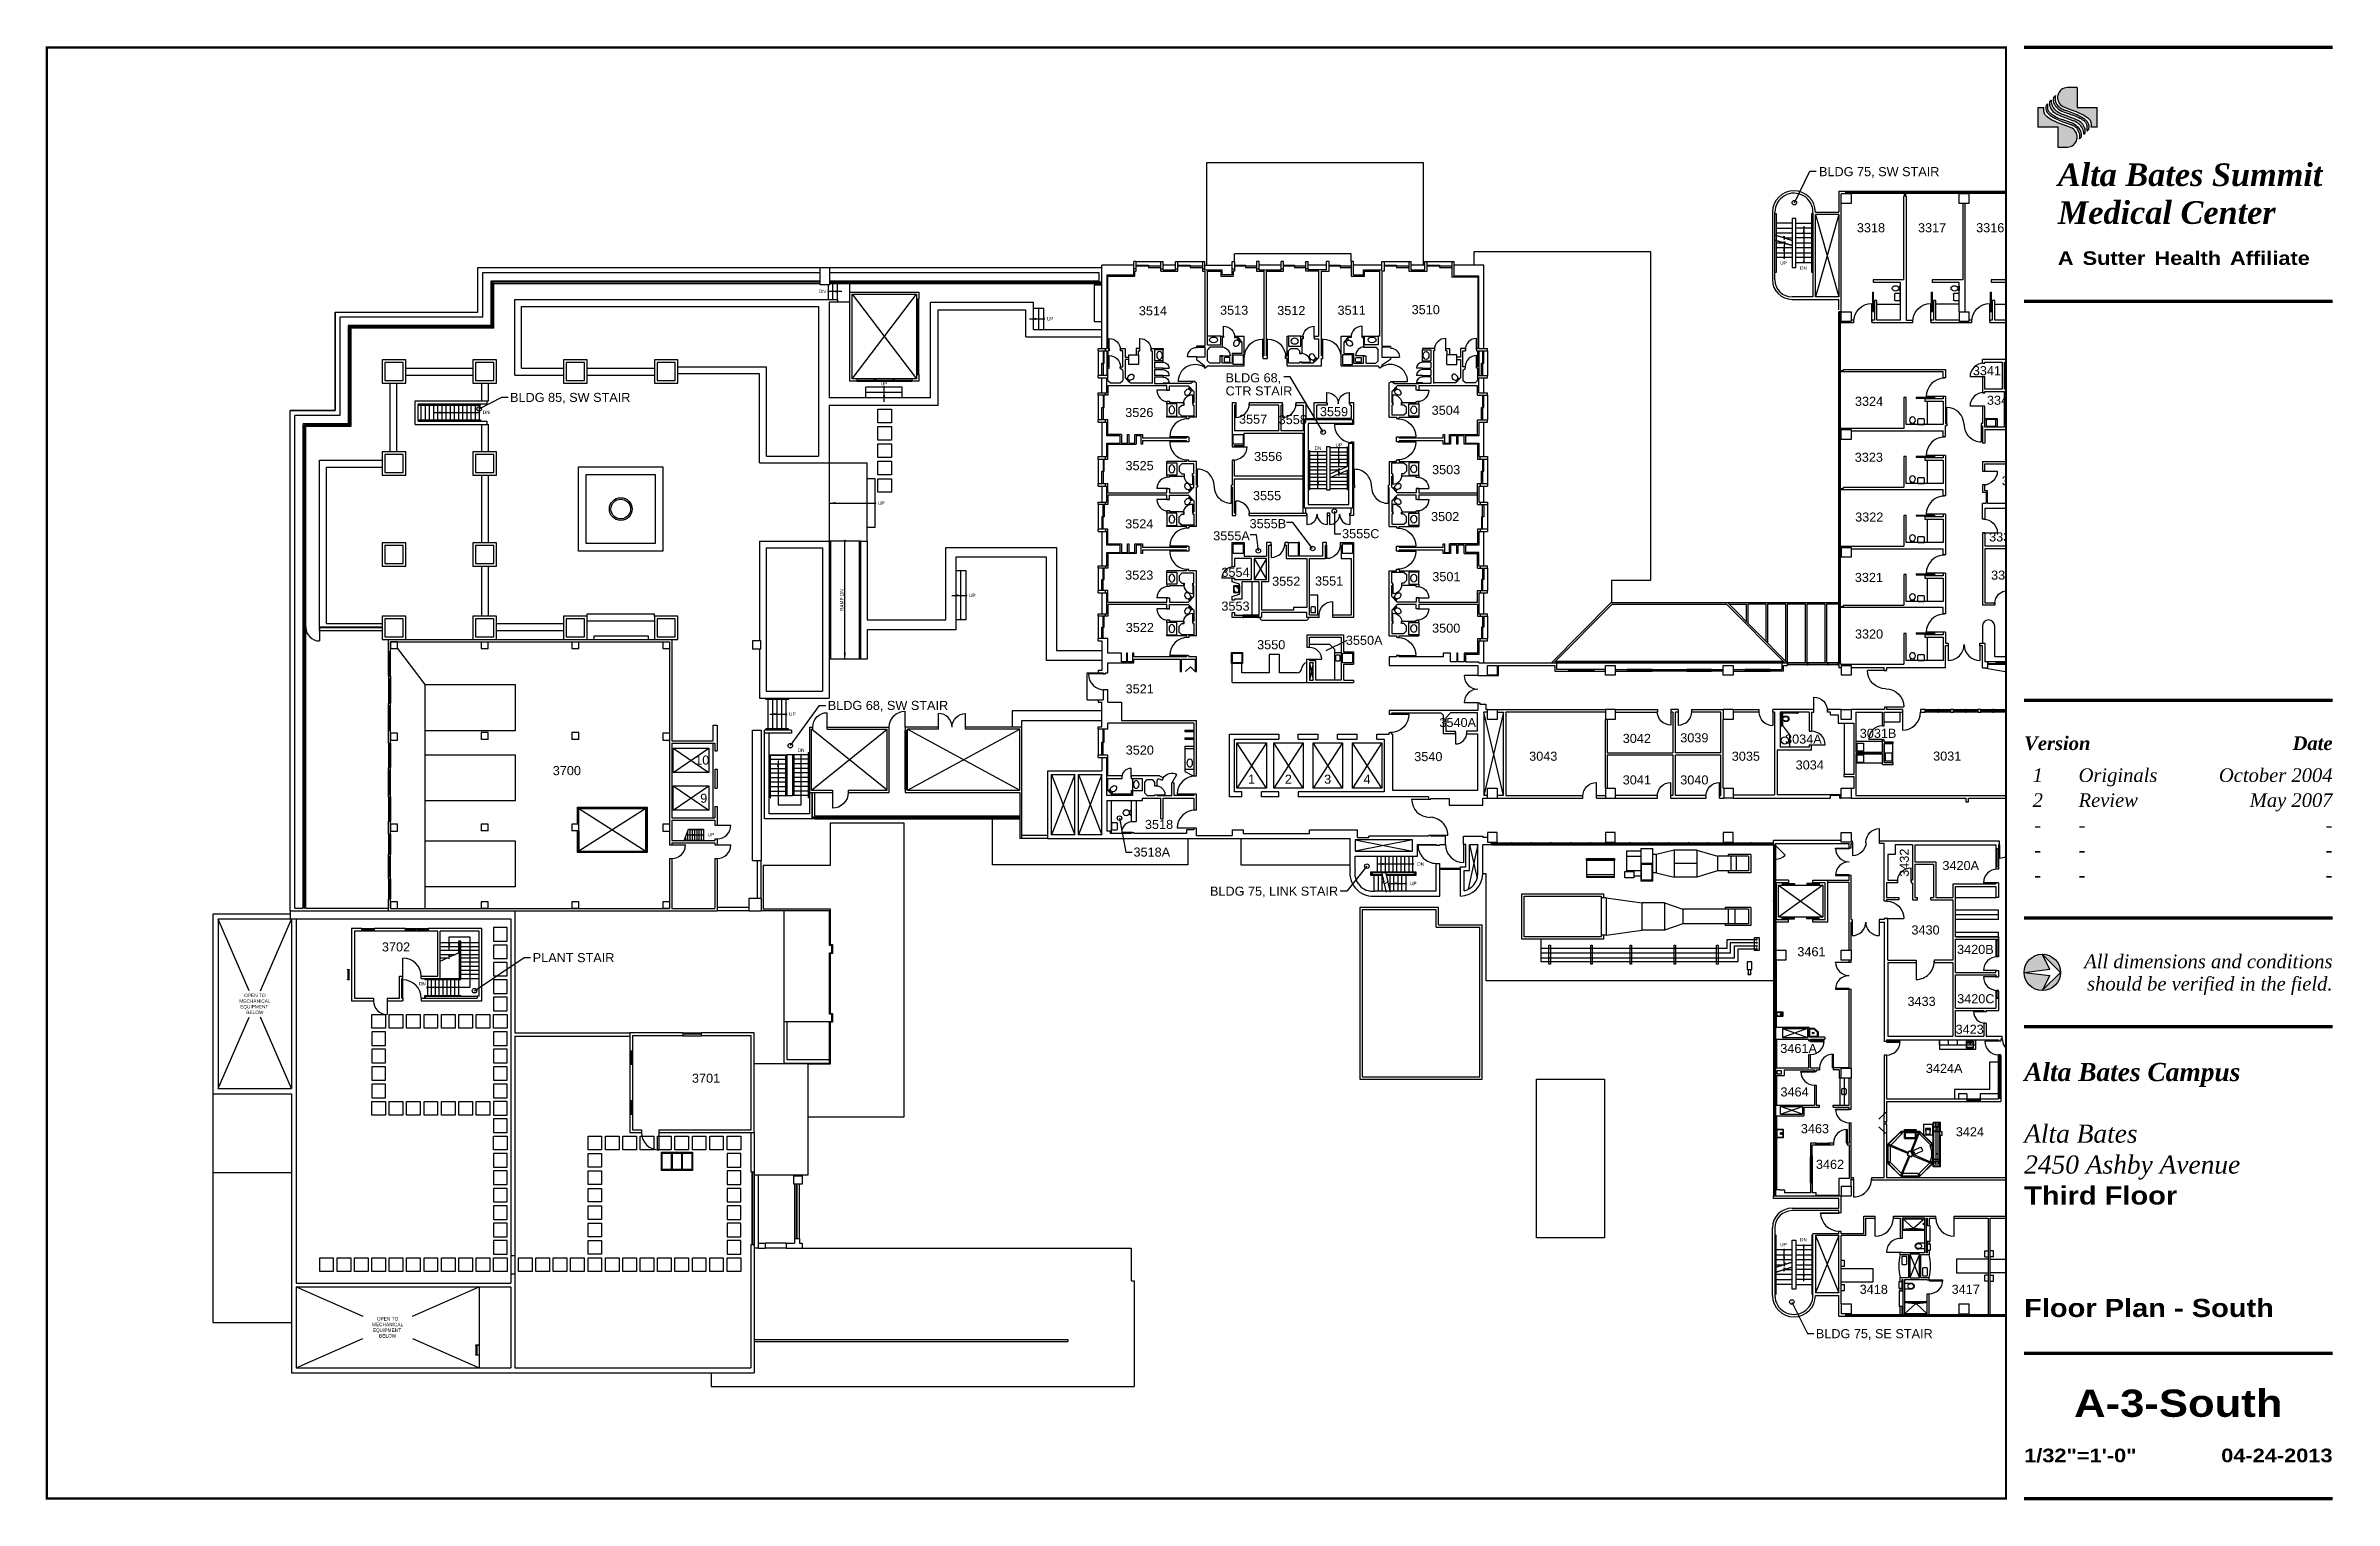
# Paper-space layout '11x17south' of a CAD drawing. Extents: x 0.7 to 16.5, y 0.5 to 10.5.
# The model-space entities are those that its viewports show. They can reach past a viewport. Long polylines and large blocks are cut down to what shows.
import ezdxf
from ezdxf.enums import TextEntityAlignment as Align

# ---------------------------------------------------------------- set-up
doc = ezdxf.new("R2010")
doc.units = 0
doc.header["$LTSCALE"] = 150
doc.header["$MEASUREMENT"] = 0
doc.header["$PDMODE"] = 3
doc.header["$PDSIZE"] = 1
doc.linetypes.add('Dash', pattern=[0.25, 0.125, -0.125])
doc.linetypes.add('HIDDEN2', pattern=[0.1875, 0.125, -0.0625])
doc.layers.get('0').update_dxf_attribs({"linetype": 'CONTINUOUS'})
doc.layers.get('Defpoints').update_dxf_attribs({"color": 240, "linetype": 'CONTINUOUS'})
for name, color, linetype in [('A-ANNO-TEXT', 4, 'CONTINUOUS'), ('A-ANNO-TEXT-STAIR', 4, 'CONTINUOUS'), ('A-ANNO-TX192', 4, 'CONTINUOUS'), ('A-COLS', 5, 'CONTINUOUS'), ('A-DOOR', 2, 'CONTINUOUS'), ('A-FLOR-CASE', 3, 'CONTINUOUS'), ('A-FLOR-CASE-UPPR', 3, 'HIDDEN2'), ('A-FLOR-EVTR', 2, 'CONTINUOUS'), ('A-FLOR-HRAL', 1, 'CONTINUOUS'), ('A-FLOR-PFIX', 2, 'CONTINUOUS'), ('A-FLOR-STRS', 2, 'CONTINUOUS'), ('A-GLAZ', 2, 'CONTINUOUS'), ('A-GLAZ-SILL', 1, 'CONTINUOUS'), ('A-GLAZ-VENT', 2, 'HIDDEN2'), ('A-ROOF-LEVL-FINE', 1, 'CONTINUOUS'), ('A-ROOF-LEVL-MED', 2, 'CONTINUOUS'), ('A-ROOF-LEVL-THICK', 3, 'CONTINUOUS'), ('A-SHFT', 1, 'CONTINUOUS'), ('A-WALL-FULL', 6, 'CONTINUOUS'), ('A-WALL-PRHT', 3, 'CONTINUOUS'), ('T-TTLBLK-2', 1, 'CONTINUOUS'), ('X-EQPM', 2, 'CONTINUOUS'), ('X-HVAC', 2, 'CONTINUOUS')]:
    doc.layers.add(name, color=color, linetype=linetype)
doc.layers.get('Defpoints').freeze()
doc.styles.add('ARIAL', font='arial.ttf')
doc.styles.add('ArialB', font='')
doc.styles.add('ASH-TB-11x17$0$ArialB', font='')
doc.styles.add('ASH-TB-11x17$0$TimesI', font='timesi.ttf')
doc.styles.add('ASH-TB-11x17$0$TimesIB', font='timesbi.ttf')
doc.styles.get("Standard").update_dxf_attribs({"font": 'simplex'})
doc.styles.get('ArialB').set_extended_font_data('Arial Black')
doc.styles.get('ASH-TB-11x17$0$ArialB').set_extended_font_data('Arial Black')
doc.dimstyles.new('DIM-96', dxfattribs={"dimscale": 96, "dimtxt": 0.18, "dimasz": 0.18, "dimexe": 0.18, "dimexo": 0.0625, "dimgap": 0.09, "dimtad": 0, "dimtih": 1, "dimtoh": 1, "dimdec": 4, "dimzin": 0, "dimdsep": 46, "dimlunit": 4, "dimtxsty": 'Standard', "dimcen": 0.09, "dimadec": 0, "dimazin": 0, "dimtfac": 1, "dimtdec": 4, "dimtofl": 0, "dimtmove": 2, "dimatfit": 3, "dimfxl": 0, "dimtolj": 1, "dimtzin": 0, "dimarcsym": 0})
doc.dimstyles.new('DIM1-4', dxfattribs={"dimscale": 48, "dimtxt": 0.09375, "dimasz": 0.125, "dimexe": 0.125, "dimexo": 0.09375, "dimgap": 0, "dimtad": 1, "dimdec": 4, "dimzin": 7, "dimdsep": 46, "dimlunit": 4, "dimtxsty": 'Standard', "dimcen": 2.25, "dimdle": 1.5, "dimadec": 0, "dimazin": 0, "dimtfac": 1, "dimtdec": 4, "dimtix": 1, "dimtofl": 0, "dimtmove": 2, "dimatfit": 3, "dimfxl": 0, "dimtolj": 1, "dimtzin": 0, "dimarcsym": 0})

psp = doc.layouts.new('11x17south')

msp = doc.modelspace()

# ---------------------------------------------------------------- texts
at = {"layer": 'A-ANNO-TEXT', "char_height": 9, "style": 'ARIAL'}
for s, insert, width, attachment_point in [('UP', (4493.3, 4504.4), 30.516, 2), ('DN', (4546.1, 4491.1), 29.061, 2), ('DN', (1950, 4424.5), 29.062, 5), ('UP', (2552.5, 4352), 29.062, 5), ('UP', (2113.5, 4180.5), 29.062, 5), ('DN', (1060.4, 4109.1), 30.516, 2), ('DN', (3261.5, 4005.3), 47.75, 8), ('UP', (3316.8, 4013.9), 47.75, 8), ('UP', (2106, 3864.5), 29.062, 5), ('UP', (2346.8, 3620.1), 29.062, 5), ('UP', (1870.7, 3306), 29.062, 5), ('DN', (1893.7, 3210.5), 29.061, 5), ('UP', (1655, 2991.7), 30.516, 2), ('DN', (3533.4, 2904.7), 29.061, 8), ('UP', (3513.5, 2853.2), 30.516, 8), ('OPEN TO MECHANICAL EQUIPMENT  BELOW', (448.5, 2539), 86.044, 5), ('DN', (891.8, 2592.4), 30.516, 5), ('UP', (4493.3, 1897.6), 30.516, 8), ('DN', (4546.1, 1910.9), 29.061, 8), ('OPEN TO MECHANICAL EQUIPMENT  BELOW', (799.6, 1683.2), 86.044, 5)]:
    msp.add_mtext(s, dxfattribs=dict(at, insert=insert, width=width, attachment_point=attachment_point))
at = {"layer": 'A-ANNO-TEXT', "insert": (2001.5, 3607.6), "char_height": 9, "width": 113.879, "attachment_point": 5, "rotation": 90, "style": 'ARIAL'}
msp.add_mtext('RAMP DN', dxfattribs=at)
at = {"layer": 'A-ANNO-TEXT-STAIR', "style": 'ARIAL'}
for s, p in [('BLDG 75, SW STAIR', (4587.3, 4729.6)), ('BLDG 68,', (3016.9, 4184)), ('BLDG 85, SW STAIR', (1123.6, 4132.1)), ('CTR STAIR', (3016.9, 4149.3)), ('BLDG 68, SW STAIR ', (1964.4, 3317)), ('BLDG 75, LINK STAIR', (2975.7, 2825.5)), ('PLANT STAIR', (1183.7, 2649.6)), ('BLDG 75, SE STAIR', (4578.9, 1654.5))]:
    msp.add_text(s, height=24, dxfattribs=at).set_placement(p)
at = {"layer": 'A-ANNO-TX192', "style": 'ARIAL'}
for s, p in [('3318', (4687.5, 4581.1)), ('3317', (4849.2, 4581.1)), ('3316', (5003, 4581.2)), ('3514', (2787.5, 4361.3)), ('3513', (3002.3, 4362.9)), ('3512', (3153.6, 4362.1)), ('3511', (3313.2, 4362.7)), ('3510', (3509.4, 4364.4)), ('3341', (4994.2, 4202.8)), ('3559', (3266.6, 4094.5)), ('3504', (3562.3, 4098.1)), ('3324', (4682.4, 4121.8)), ('3342', (5031.6, 4124.6)), ('3526', (2751.5, 4092.2)), ('3557', (3052.5, 4074.5)), ('3558', (3157.5, 4073.4)), ('3556', (3092.4, 3975.7)), ('3323', (4681.8, 3973.7)), ('3525', (2752.2, 3951.5)), ('3503', (3563.4, 3940.9)), ('3555', (3089.5, 3872.1)), ('3336', (5071.1, 3911.4)), ('3524', (2751.3, 3797.5)), ('3502', (3560.7, 3816.8)), ('3322', (4682.9, 3815.5)), ('3555C', (3325.3, 3771.5)), ('3335', (5037.4, 3762.8)), ('3523', (2751.2, 3662)), ('3554', (3005.9, 3669.3)), ('3552', (3140.2, 3645.7)), ('3551', (3253.7, 3646.2)), ('3501', (3564, 3657.7)), ('3321', (4682, 3655.7)), ('3334', (5042.6, 3661.8)), ('3553', (3005.9, 3579.8)), ('3522', (2752.8, 3523.3)), ('3550A', (3335.3, 3489.4)), ('3500', (3563.5, 3521.5)), ('3320', (4682.4, 3506)), ('3550', (3100.4, 3477.7)), ('3029', (5095.4, 3475.5)), ('3521', (2752.4, 3360.8)), ('3540A', (3582.8, 3271.7)), ('3520', (2752.7, 3198.9)), ('3042', (4067.9, 3229.7)), ('3039', (4220.1, 3231.3)), ('3034A', (4497.5, 3228)), ('3031B', (4695.1, 3243.2)), ('3700', (1236.6, 3144.5)), ('10', (1613.5, 3172.3)), ('3540', (3516.2, 3181.6)), ('3043', (3820.3, 3182.6)), ('3035', (4356.4, 3182.6)), ('3034', (4525.5, 3159.5)), ('3031', (4889.2, 3182.9)), ('3031A', (5104.4, 3127.2)), ('9', (1626.7, 3071.4)), ('1', (3076.3, 3121.8)), ('2', (3173.8, 3121.8)), ('3', (3277.8, 3121.8)), ('4', (3381.8, 3121.8)), ('3041', (4067.9, 3119.9)), ('3040', (4220.1, 3119.9)), ('3518', (2803.6, 3002.1)), ('3518A', (2773.3, 2928.9)), ('3420A', (4913.8, 2893.4)), ('3430', (4831.8, 2722.8)), ('3702', (784.6, 2678)), ('3461', (4530, 2665.3)), ('3420B', (4952.6, 2671.4)), ('3433', (4821.3, 2533.8)), ('3420C', (4952.8, 2540.8)), ('3423', (4948.7, 2460)), ('3461A', (4484.8, 2409.2)), ('3424A', (4870, 2356.4)), ('3701', (1605, 2330.5)), ('3464', (4485.3, 2294.2)), ('3463', (4539.2, 2197)), ('3424', (4949.3, 2188.7)), ('3462', (4579.1, 2102.6)), ('3418', (4694.9, 1771.8)), ('3417', (4938.2, 1771.8)), ('3416', (5085.5, 1772.2))]:
    msp.add_text(s, height=24, dxfattribs=at).set_placement(p)
for s, p in [('3340', (5111.1, 4160.7)), ('3432', (4824.9, 2875.5))]:
    msp.add_text(s, height=24, rotation=90, dxfattribs=at).set_placement(p)
for s, p in [('3555B', (3177.4, 3798)), ('3555A', (3081.1, 3765.9)), ('3440A', (5189.7, 2039))]:
    msp.add_text(s, height=24, dxfattribs=at).set_placement(p, align=Align.RIGHT)

# ---------------------------------------------------------------- blocks, each defined once
blk = doc.blocks.new('ASH-TB-11x17$0$allsheets')
for tag, style, p in [('CAMPUS', 'ASH-TB-11x17$0$TimesIB', (14.375, 3.252)), ('BUILDING_1', 'ASH-TB-11x17$0$TimesI', (14.375, 3.039)), ('BUILDING_2', 'ASH-TB-11x17$0$TimesI', (14.375, 2.827)), ('BUILDING_3', 'ASH-TB-11x17$0$TimesI', (14.375, 2.614))]:
    blk.add_attdef(tag, text='', height=0.125, dxfattribs=dict(style=style)).set_placement(p, align=Align.TOP_LEFT)
blk = doc.blocks.new('ASH-TB-11x17$0$versions')
at = {"style": 'ASH-TB-11x17$0$TimesI'}
for tag, p in [('R1', (14.469, 5.282)), ('R2', (14.469, 5.11)), ('R3', (14.469, 4.938)), ('R4', (14.469, 4.767)), ('R5', (14.469, 4.595))]:
    blk.add_attdef(tag, text='', height=0.0938, dxfattribs=at).set_placement(p, align=Align.TOP_CENTER)
for tag, p in [('DESCRIPTION1', (14.75, 5.282)), ('DESCRIPTION2', (14.75, 5.11)), ('DESCRIPTION3', (14.75, 4.938)), ('DESCRIPTION4', (14.75, 4.767)), ('DESCRIPTION5', (14.75, 4.595))]:
    blk.add_attdef(tag, text='', height=0.0938, dxfattribs=at).set_placement(p, align=Align.TOP_LEFT)
for tag, p in [('DATE1', (16.5, 5.282)), ('DATE2', (16.5, 5.11)), ('DATE3', (16.5, 4.938)), ('DATE4', (16.5, 4.767)), ('DATE5', (16.5, 4.595))]:
    blk.add_attdef(tag, text='', height=0.0938, dxfattribs=at).set_placement(p, align=Align.TOP_RIGHT)
blk = doc.blocks.new('ASH-TB-11x17$0$n-arrow')
h = blk.add_hatch(color=256)
h.paths.add_polyline_path([(0, 0.125), (0.125, 0, 0.414214)])
h.paths.add_polyline_path([(0, 0.125, 0.414214), (-0.125, 0), (0.051, 0.022)])
h = blk.add_hatch(color=256)
h.paths.add_polyline_path([(0.051, -0.022), (-0.125, 0, 0.414214), (0, -0.125)])
h.paths.add_polyline_path([(0.125, 0), (0, -0.125, 0.414214)])
for p, q in [((-0.125, 0), (0.051, 0.022)), ((-0.125, 0), (0.051, -0.022)), ((0, 0.125), (0.125, 0)), ((0.051, 0.022), (0, 0.125)), ((0, -0.125), (0.125, 0)), ((0.051, -0.022), (0, -0.125))]:
    blk.add_line(p, q)
blk.add_circle((0, 0), 0.125)
blk = doc.blocks.new('ASH-TB-11x17')
h = blk.add_hatch(color=256)
h.paths.add_polyline_path([(14.741, 10.224), (14.673, 10.224, 0.77405), (14.642, 10.094), (14.659, 10.086), (14.674, 10.08), (14.706, 10.069), (14.734, 10.059), (14.762, 10.046), (14.78, 10.037), (14.801, 10.024), (14.813, 10.015), (14.822, 10.007), (14.829, 9.998), (14.835, 9.985), (14.837, 9.97), (14.836, 9.958), (14.835, 9.952), (14.878, 9.952), (14.878, 10.086), (14.741, 10.086)])
h.paths.add_polyline_path([(14.676, 10.06), (14.653, 10.068), (14.643, 10.072), (14.641, 10.073, -0.057168), (14.616, 10.09, -0.294407), (14.591, 10.168), (14.576, 10.153, 0.260877), (14.603, 10.084, 0.104915), (14.646, 10.057), (14.647, 10.057), (14.711, 10.033, -0.026014), (14.76, 10.011, -0.045918), (14.789, 9.991, -0.11172), (14.805, 9.974), (14.806, 9.972, -0.112315), (14.81, 9.948, -0.002124), (14.809, 9.924), (14.821, 9.937, 0.144092), (14.817, 9.979, 0.123457), (14.784, 10.011, 0.043491), (14.735, 10.037), (14.734, 10.038), (14.711, 10.047)])
h.paths.add_polyline_path([(14.631, 10.042, -0.074955), (14.596, 10.063, -0.245775), (14.56, 10.136), (14.55, 10.125, 0.026307), (14.55, 10.103, 0.086043), (14.559, 10.078, 0.142281), (14.592, 10.046, 0.033915), (14.643, 10.022), (14.645, 10.022, 0.007022), (14.715, 9.996, -0.074955), (14.751, 9.974, -0.245775), (14.786, 9.901), (14.795, 9.91, 0.034593), (14.794, 9.939), (14.793, 9.944, 0.185342), (14.755, 9.992, 0.033915), (14.704, 10.016), (14.702, 10.016, 0.007022)])
h.paths.add_polyline_path([(14.636, 10.004, -0.026014), (14.587, 10.027, -0.045918), (14.558, 10.046, -0.11172), (14.542, 10.064), (14.541, 10.066, -0.117482), (14.536, 10.089, -0.002095), (14.537, 10.112), (14.526, 10.101, 0.144092), (14.53, 10.059, 0.123457), (14.562, 10.027, 0.043491), (14.612, 10), (14.613, 10), (14.635, 9.99), (14.67, 9.978), (14.694, 9.969), (14.704, 9.965), (14.706, 9.964, -0.057168), (14.731, 9.948, -0.294407), (14.756, 9.87), (14.77, 9.885, 0.260877), (14.744, 9.954, 0.104915), (14.701, 9.98), (14.7, 9.981)])
h.paths.add_polyline_path([(14.705, 9.943), (14.688, 9.951), (14.672, 9.957), (14.64, 9.969), (14.612, 9.979), (14.585, 9.991), (14.566, 10), (14.546, 10.013), (14.534, 10.022), (14.525, 10.031), (14.518, 10.039), (14.512, 10.052), (14.51, 10.068), (14.511, 10.08), (14.511, 10.086), (14.469, 10.086), (14.469, 9.952), (14.606, 9.952), (14.606, 9.814), (14.673, 9.814, 0.77405)])
for p, q in [((14.537, 10.112), (14.526, 10.101)), ((14.56, 10.136), (14.55, 10.125)), ((14.591, 10.168), (14.576, 10.153)), ((14.741, 10.224), (14.673, 10.224)), ((14.741, 10.224), (14.741, 10.086)), ((14.469, 10.086), (14.511, 10.086)), ((14.469, 10.086), (14.469, 9.951)), ((14.469, 9.952), (14.606, 9.952)), ((14.541, 10.066), (14.542, 10.064)), ((14.606, 9.952), (14.606, 9.814)), ((14.613, 10), (14.612, 10)), ((14.613, 10), (14.635, 9.99)), ((14.635, 9.99), (14.67, 9.978)), ((14.7, 9.981), (14.636, 10.004)), ((14.641, 10.073), (14.643, 10.072)), ((14.653, 10.068), (14.643, 10.072)), ((14.643, 10.022), (14.645, 10.022)), ((14.646, 10.057), (14.647, 10.057)), ((14.647, 10.057), (14.711, 10.033)), ((14.676, 10.06), (14.653, 10.068)), ((14.67, 9.978), (14.694, 9.969)), ((14.711, 10.047), (14.676, 10.06)), ((14.694, 9.969), (14.704, 9.965)), ((14.701, 9.98), (14.7, 9.981)), ((14.704, 10.016), (14.702, 10.016)), ((14.706, 9.964), (14.704, 9.965)), ((14.734, 10.038), (14.711, 10.047)), ((14.734, 10.038), (14.735, 10.037)), ((14.741, 10.086), (14.878, 10.086)), ((14.793, 9.944), (14.794, 9.939)), ((14.806, 9.972), (14.805, 9.974)), ((14.809, 9.924), (14.821, 9.937)), ((14.835, 9.952), (14.878, 9.952)), ((14.878, 9.951), (14.878, 10.086)), ((14.606, 9.814), (14.673, 9.814)), ((14.756, 9.87), (14.77, 9.885)), ((14.786, 9.901), (14.795, 9.91))]:
    blk.add_line(p, q)
at = {"const_width": 0.0156}
blk.add_lwpolyline([(14.25, 0.5), (14.25, 10.5), (0.75, 10.5), (0.75, 0.5)], close=True, dxfattribs=at)
at = {"const_width": 0.0234}
for points in [[(14.375, 10.5), (16.5, 10.5)], [(14.375, 8.75), (16.5, 8.75)], [(14.375, 6.001), (16.5, 6.001)], [(14.375, 4.501), (16.5, 4.501)], [(14.375, 3.751), (16.5, 3.751)], [(14.375, 1.501), (16.5, 1.501)], [(14.375, 0.5), (16.5, 0.5)]]:
    blk.add_lwpolyline(points, dxfattribs=at)
for points in [[(14.673, 10.224, 0.77405), (14.642, 10.094), (14.659, 10.086), (14.674, 10.08), (14.706, 10.069), (14.734, 10.059), (14.762, 10.046), (14.78, 10.037), (14.801, 10.024), (14.813, 10.015), (14.822, 10.007), (14.829, 9.998), (14.835, 9.985), (14.837, 9.97), (14.836, 9.958), (14.835, 9.952)], [(14.673, 9.814, 0.77405), (14.705, 9.943), (14.688, 9.951), (14.672, 9.957), (14.64, 9.969), (14.612, 9.979), (14.585, 9.991), (14.566, 10), (14.546, 10.013), (14.534, 10.022), (14.525, 10.031), (14.518, 10.039), (14.512, 10.052), (14.51, 10.068), (14.511, 10.08), (14.511, 10.086)]]:
    blk.add_lwpolyline(points, format="xyb")
for centre, radius, start, end in [((14.599, 10.088), 0.0743, 169.7789, 202.5767), ((17.302, 10.017), 2.767, 178.0306, 178.5172), ((14.759, 10.118), 0.21, 178.1025, 184.1302), ((14.629, 10.117), 0.0797, 189.983, 209.6541), ((14.648, 10.134), 0.0876, 178.5893, 233.8221), ((14.651, 10.142), 0.0756, 171.9272, 230.4123), ((14.664, 10.148), 0.0756, 164.636, 230.2551), ((14.611, 10.107), 0.0941, 210.706, 238.8579), ((14.587, 10.088), 0.0512, 178.6935, 205.1364), ((14.589, 10.089), 0.0535, 208.2936, 233.5956), ((14.677, 10.195), 0.191, 231.0172, 241.935), ((14.63, 10.118), 0.0812, 209.6603, 242.0514), ((14.738, 10.298), 0.323, 237.074, 247.0351), ((14.829, 10.486), 0.52, 242.2283, 248.1971), ((14.794, 10.411), 0.418, 241.0153, 248.785), ((14.623, 10.11), 0.0707, 246.7392, 247.2744), ((14.685, 10.17), 0.138, 230.2576, 247.404), ((14.687, 10.172), 0.122, 226.3542, 250.3113), ((14.699, 10.191), 0.131, 230.497, 243.5847), ((13.745, 7.509), 2.683, 69.1077, 70.7169), ((15.601, 12.528), 2.683, 249.1077, 250.7169), ((14.659, 9.865), 0.122, 46.3542, 70.3113), ((14.553, 9.626), 0.418, 61.0153, 68.785), ((14.648, 9.847), 0.131, 50.497, 63.5847), ((14.517, 9.551), 0.52, 62.2283, 68.1971), ((14.662, 9.868), 0.138, 50.2576, 67.404), ((14.683, 9.89), 0.0756, 344.636, 50.2551), ((14.609, 9.74), 0.323, 57.074, 67.0351), ((14.695, 9.896), 0.0756, 351.9272, 50.4123), ((14.724, 9.928), 0.0707, 66.7392, 67.2744), ((14.699, 9.904), 0.0876, 358.5893, 53.8221), ((14.712, 9.918), 0.0848, 17.573, 59.5736), ((14.67, 9.843), 0.191, 51.0172, 61.935), ((14.736, 9.931), 0.0941, 30.706, 58.8579), ((14.758, 9.948), 0.0535, 28.2936, 53.5956), ((14.585, 9.917), 0.21, 358.1025, 6.0275), ((14.755, 9.951), 0.0544, 356.5386, 22.1718), ((12.044, 10.019), 2.767, 358.0306, 358.5172), ((14.748, 9.95), 0.0743, 349.7789, 22.5767)]:
    blk.add_arc(centre, radius, start, end)
blk.add_blockref('ASH-TB-11x17$0$versions', (0, 0.25)).add_auto_attribs({'R1': '1', 'DESCRIPTION1': 'Originals', 'DATE1': 'October 2004', 'R2': '2', 'DESCRIPTION2': 'Review', 'DATE2': 'May 2007', 'R3': '-', 'DESCRIPTION3': '-', 'DATE3': '-', 'R4': '-', 'DESCRIPTION4': '-', 'DATE4': '-', 'R5': '-', 'DESCRIPTION5': '-', 'DATE5': '-'})
blk.add_blockref('ASH-TB-11x17$0$n-arrow', (14.5, 4.126))
ref = blk.add_blockref('ASH-TB-11x17$0$allsheets', (0, 0.25))
ref.add_attrib('CAMPUS', 'Alta Bates Campus', dxfattribs={"height": 0.125, "style": 'ASH-TB-11x17$0$TimesIB'}).set_placement((14.375, 3.502), align=Align.TOP_LEFT)
ref.add_attrib('BUILDING_2', 'Alta Bates', dxfattribs={"height": 0.125, "style": 'ASH-TB-11x17$0$TimesI'}).set_placement((14.375, 3.077), align=Align.TOP_LEFT)
ref.add_attrib('BUILDING_3', '2450 Ashby Avenue', dxfattribs={"height": 0.125, "style": 'ASH-TB-11x17$0$TimesI'}).set_placement((14.375, 2.864), align=Align.TOP_LEFT)
at = {"style": 'ASH-TB-11x17$0$TimesI'}
for s, p in [('All dimensions and conditions', (16.5, 4.155)), ('should be verified in the field.', (16.5, 4.001))]:
    blk.add_text(s, height=0.09375, dxfattribs=at).set_placement(p, align=Align.RIGHT)
for s, insert, char_height, width, attachment_point, style in [('{\\fTimes New Roman|b1|i1|c0|p18;Alta Bates Summit Medical Center}', (14.607, 9.282), 0.15625, 1.84766, 7, 'ASH-TB-11x17$0$TimesI'), ('A {\\H0.5x; }Sutter{\\H0.5x; } Health{\\H0.5x; } Affiliate', (14.607, 9), 0.09375, 1.84766, 7, 'ASH-TB-11x17$0$ArialB'), ('Version', (14.375, 5.752), 0.0938, 1, 1, 'ASH-TB-11x17$0$TimesIB'), ('Date', (16.5, 5.752), 0.0938, 0.75, 3, 'ASH-TB-11x17$0$TimesIB')]:
    blk.add_mtext(s, dxfattribs=dict(insert=insert, char_height=char_height, width=width, attachment_point=attachment_point, style=style))
blk = doc.blocks.new('sheettext-11x17')
at = {"color": 8, "style": 'ArialB'}
blk.add_attdef('FLOOR', text='', height=0.125, dxfattribs=at).set_placement((0, 2.151), align=Align.TOP_LEFT)
for tag, p, height in [('TITLE_1', (0, 1.464), 0.125), ('TITLE_2', (0, 1.251), 0.125), ('SCALE', (0, 0.25), 0.0938)]:
    blk.add_attdef(tag, p, '', height=height, dxfattribs=at)
blk.add_attdef('DWG#', text='', height=0.188, dxfattribs=at).set_placement((1.062, 0.751), align=Align.TOP_CENTER)
blk.add_attdef('DATE', text='', height=0.0938, dxfattribs=at).set_placement((2.125, 0.25), align=Align.RIGHT)
blk = doc.blocks.new('dr-36')
blk.add_line((0, 0), (0, 36.1))
blk.add_arc((-0.1, 0), 36.1, 0.06887, 89.83373)
blk = doc.blocks.new('DRINK FTN')
for p, q in [((-8.75, 0), (8.75, 0)), ((-9.5, -14.25), (-9.5, -0.75)), ((8.75, -15), (-8.75, -15)), ((-8.5, -12.25), (-8.5, -4.75)), ((-7.75, -4), (-6.25, -4)), ((7.75, -13), (-7.75, -13)), ((-5.5, -3.25), (-5.5, -1.75)), ((-4.75, -1), (7.75, -1)), ((1, -15), (1, -15)), ((8.5, -1.75), (8.5, -12.25)), ((9.5, -0.75), (9.5, -14.25))]:
    blk.add_line(p, q)
for centre, radius in [((-7.5, -2), 1.38), ((-7.5, -2), 0.789), ((4.5, -10), 1.56)]:
    blk.add_circle(centre, radius)
for centre, start, end in [((-8.75, -0.75), 90, 180), ((-8.75, -14.25), 180, 270), ((-7.75, -4.75), 90, 180), ((-7.75, -12.25), 180, 270), ((-6.25, -3.25), 270, 0), ((-4.75, -1.75), 90, 180), ((7.75, -1.75), 0, 90), ((7.75, -12.25), 270, 0), ((8.75, -0.75), 0, 90), ((8.75, -14.25), 270, 0)]:
    blk.add_arc(centre, 0.75, start, end)
for p in [(3.5, -10), (4, -9), (4, -11), (5, -9), (5, -11), (5.5, -10)]:
    blk.add_point(p)
blk = doc.blocks.new('dr-32')
blk.add_line((0, 0), (0, 32.1))
blk.add_arc((-0.1, 0), 32.1, 0.06887, 89.83373)
blk = doc.blocks.new('dr-48')
blk.add_line((0, 0), (0, 48))
blk.add_arc((-0.1, 0), 48.1, 0.04232, 89.90518)
blk = doc.blocks.new('dr-38')
blk.add_line((0, 0), (0, 38))
blk.add_arc((0, 0), 38, 0, 90)
blk = doc.blocks.new('dr-42')
blk.add_line((0, 0), (0, 42.1))
blk.add_arc((-0.1, -0.1), 42.1, 0.06887, 89.83373)
blk = doc.blocks.new('dr-46')
blk.add_line((0, 0), (0, 46.1))
blk.add_arc((-0.1, -0.1), 46.1, 0.06887, 89.83373)
blk = doc.blocks.new('window')
at = {"layer": 'A-GLAZ'}
for p, q in [((0, 5), (0, 0)), ((2, 5), (2, 0)), ((2, 1), (156, 1))]:
    blk.add_line(p, q, dxfattribs=at)
at = {"layer": 'A-GLAZ', "linetype": 'Continuous'}
for p, q in [((0, 5), (2, 5)), ((0, 0), (2, 0))]:
    blk.add_line(p, q, dxfattribs=at)
at = {"layer": 'A-GLAZ-SILL'}
for p, q in [((2, 5), (156, 5)), ((2, 0), (156, 0))]:
    blk.add_line(p, q, dxfattribs=at)
blk = doc.blocks.new('UPPER CABINET_IV ADMIX2 - UPPER CABINET_IV ADMIX-8-I_V_ PREP_ FLOOR PLAN')
at = {"layer": 'A-FLOR-CASE', "linetype": 'Dash'}
for p, q in [((879.9, -553.7), (879.9, -540.7)), ((903.6, -553.7), (903.6, -540.7)), ((879.9, -553.7), (903.6, -553.7))]:
    blk.add_line(p, q, dxfattribs=at)
blk = doc.blocks.new('UPPER CABINET_IV ADMIX3 - UPPER CABINET_IV ADMIX-7-I_V_ PREP_ FLOOR PLAN')
at = {"layer": 'A-FLOR-CASE', "linetype": 'Dash'}
for p, q in [((903.6, -553.7), (903.6, -540.7)), ((927.4, -553.7), (927.4, -540.7)), ((903.6, -553.7), (927.4, -553.7))]:
    blk.add_line(p, q, dxfattribs=at)
blk = doc.blocks.new('UPPER CABINET_IV ADMIX4 - UPPER CABINET_IV ADMIX-6-I_V_ PREP_ FLOOR PLAN')
at = {"layer": 'A-FLOR-CASE', "linetype": 'Dash'}
for p, q in [((927.4, -553.7), (927.4, -540.7)), ((951.1, -553.7), (951.1, -540.7)), ((927.4, -553.7), (951.1, -553.7))]:
    blk.add_line(p, q, dxfattribs=at)
blk = doc.blocks.new('UPPER CABINET_IV ADMIX5 - UPPER CABINET_IV ADMIX-5-I_V_ PREP_ FLOOR PLAN')
at = {"layer": 'A-FLOR-CASE', "linetype": 'Dash'}
for p, q in [((951.1, -553.7), (951.1, -540.7)), ((974.9, -553.7), (974.9, -540.7)), ((951.1, -553.7), (974.9, -553.7))]:
    blk.add_line(p, q, dxfattribs=at)

# ---------------------------------------------------------------- linework, layer by layer
at = {"layer": 'A-ANNO-TEXT', "linetype": 'Continuous'}
for p, q in [((4470.9, 4573.4), (4492, 4566.9)), ((4470.9, 4560.4), (4493.1, 4553.5)), ((4492, 4566.9), (4494.7, 4570.4)), ((4493.1, 4553.5), (4495.8, 4557)), ((4494.7, 4570.4), (4495.1, 4561.6)), ((4495.1, 4561.6), (4497.7, 4565.1)), ((4495.8, 4557), (4496.2, 4548.2)), ((4496.2, 4548.2), (4498.9, 4551.7)), ((4497.7, 4565.1), (4516, 4559.5)), ((4498.9, 4551.7), (4516, 4546.4)), ((3294, 3942), (3314, 3950.6)), ((3294, 3932.2), (3314, 3940.8)), ((3314, 3950.6), (3317, 3947.4)), ((3314, 3940.8), (3317, 3937.6)), ((3317, 3947.4), (3316.5, 3956.1)), ((3316.5, 3956.1), (3319.5, 3952.9)), ((3317, 3937.6), (3316.5, 3946.4)), ((3316.5, 3946.4), (3319.5, 3943.2)), ((3319.5, 3952.9), (3342.8, 3962.9)), ((3319.5, 3943.2), (3342.8, 3953.1)), ((3430.3, 2884.4), (3435.6, 2862.4)), ((3435.6, 2862.4), (3431.9, 2860)), ((3431.9, 2860), (3440.6, 2859)), ((3440.6, 2859), (3436.9, 2856.6)), ((3436.9, 2856.6), (3442.2, 2834.6)), ((3440.8, 2884.4), (3446.1, 2862.4)), ((3446.1, 2862.4), (3442.4, 2860)), ((3442.4, 2860), (3451.1, 2859)), ((3451.1, 2859), (3447.4, 2856.6)), ((3447.4, 2856.6), (3452.7, 2834.6)), ((4470.9, 1841.6), (4493.1, 1848.5)), ((4470.9, 1828.6), (4492, 1835.1)), ((4492, 1835.1), (4494.7, 1831.6)), ((4493.1, 1848.5), (4495.8, 1845)), ((4494.7, 1831.6), (4495.1, 1840.4)), ((4495.1, 1840.4), (4497.7, 1836.9)), ((4495.8, 1845), (4496.2, 1853.8)), ((4496.2, 1853.8), (4498.9, 1850.3)), ((4497.7, 1836.9), (4516, 1842.5)), ((4498.9, 1850.3), (4516, 1855.6))]:
    msp.add_line(p, q, dxfattribs=at)
at = {"layer": 'A-ANNO-TEXT'}
for p, q in [((2029, 4417), (2199, 4193)), ((2029, 4193), (2199, 4417)), ((2121.2, 3104.8), (1921.7, 3265.8)), ((1921.7, 3104.8), (2121.2, 3265.8)), ((2175.2, 3104.8), (2472.2, 3265.8)), ((2175.2, 3265.8), (2472.2, 3104.8)), ((1305.6, 3055.9), (1483.3, 2943.4)), ((1483.3, 3055.9), (1305.6, 2943.4)), ((433.3, 2574.1), (351.5, 2763)), ((463.7, 2574.1), (545.5, 2763)), ((351.5, 2315), (433.3, 2503.9)), ((545.5, 2315), (463.7, 2503.9)), ((557.5, 1790.5), (733.7, 1712.4)), ((865.5, 1712.4), (1041.8, 1790.5)), ((557.5, 1576), (733.7, 1654.1)), ((865.5, 1654.1), (1041.8, 1576))]:
    msp.add_line(p, q, dxfattribs=at)
for centre, start, end in [((4494.9, 4514), 90, 270), ((4494.9, 4514), 270, 90), ((4546.9, 4502.5), 90, 270), ((4546.9, 4502.5), 270, 90), ((1966, 4424.5), 90, 270), ((1966, 4424.5), 270, 90), ((2536.5, 4352), 90, 270), ((2536.5, 4352), 270, 90), ((2113.5, 4171), 0, 180), ((2113.5, 4171), 180, 0), ((1041.9, 4103.8), 0, 180), ((1041.9, 4103.8), 180, 0), ((2090, 3864.5), 90, 270), ((2090, 3864.5), 270, 90), ((2009.5, 3764), 0, 180), ((2009.5, 3764), 180, 0), ((2330.8, 3620.1), 90, 270), ((2330.8, 3620.1), 270, 90), ((1854.7, 3306), 90, 270), ((1854.7, 3306), 270, 90), ((1893.7, 3198.5), 90, 270), ((1893.7, 3198.5), 270, 90), ((1635.2, 2986.4), 0, 180), ((1635.2, 2986.4), 180, 0), ((3512.5, 2909.5), 0, 180), ((3512.5, 2909.5), 180, 0), ((3494, 2858), 0, 180), ((3494, 2858), 180, 0), ((904.8, 2582.5), 0, 180), ((904.8, 2582.5), 180, 0), ((4494.9, 1888), 90, 270), ((4494.9, 1888), 270, 90), ((4546.9, 1899.5), 90, 270), ((4546.9, 1899.5), 270, 90)]:
    msp.add_arc(centre, 1.5, start, end, dxfattribs=at)
at = {"layer": 'A-ANNO-TX192'}
msp.add_line((3338, 3500.4), (3282.3, 3473.4), dxfattribs=at)
at = {"layer": 'A-COLS', "linetype": 'Continuous'}
for p, q in [((4672, 4683), (4646, 4683)), ((4646, 4657), (4646, 4683)), ((4984, 4683), (4958, 4683)), ((4646, 4345), (4646, 4371)), ((4958, 4371), (4958, 4345)), ((2787, 4257.2), (2787, 4231.2)), ((4646, 4033), (4646, 4059)), ((4646, 3747), (4646, 3721)), ((825.5, 3497.5), (807.6, 3497.5)), ((807.6, 3497.5), (807.6, 3479.5)), ((1527.5, 3497.5), (1545.5, 3497.5)), ((1545.5, 3497.5), (1545.5, 3479.5)), ((4646, 3435), (4646, 3409)), ((3710, 3318), (3736, 3318)), ((4048, 3318), (4022, 3318)), ((4022, 3318), (4022, 3292)), ((4360, 3318), (4334, 3318)), ((4334, 3318), (4334, 3292)), ((4646, 3318), (4672, 3318)), ((807.6, 3255.5), (807.6, 3237.5)), ((1545.5, 3255.5), (1545.5, 3237.5)), ((4022, 3110), (4022, 3084)), ((4335.6, 3110), (4335.6, 3084)), ((3710, 3084), (3736, 3084)), ((4022, 3084), (4048, 3084)), ((4360, 3084), (4335.6, 3084)), ((4672, 3084), (4646, 3084)), ((807.6, 3014.5), (807.6, 2996.5)), ((1545.5, 3014.5), (1545.5, 2996.5)), ((807.6, 2809.5), (807.6, 2791.5)), ((807.6, 2791.5), (825.5, 2791.5)), ((1065.5, 2791.5), (1047.5, 2791.5)), ((1305.5, 2791.5), (1287.5, 2791.5)), ((1545.5, 2791.5), (1527.5, 2791.5)), ((1545.5, 2809.5), (1545.5, 2791.5)), ((1787.7, 2818.5), (1787.7, 2785.5)), ((1755.7, 2785.5), (1787.7, 2785.5)), ((4672, 2681), (4672, 2655)), ((4672, 2369), (4672, 2343)), ((4646, 2057), (4646, 2031)), ((4646, 2031), (4672, 2031)), ((4672, 2057), (4672, 2031)), ((4646, 1745), (4646, 1719)), ((4672, 1719), (4646, 1719)), ((4958, 1719), (4984, 1719))]:
    msp.add_line(p, q, dxfattribs=at)
at = {"layer": 'A-COLS'}
for p, q in [((4672, 4683), (4672, 4657)), ((4958, 4657), (4958, 4683)), ((4984, 4683), (4984, 4657)), ((4672, 4657), (4646, 4657)), ((4984, 4657), (4958, 4657)), ((4646, 4371), (4672, 4371)), ((4672, 4371), (4672, 4345)), ((4958, 4371), (4984, 4371)), ((4984, 4371), (4984, 4345)), ((4672, 4345), (4646, 4345)), ((4984, 4345), (4958, 4345)), ((2761, 4231.2), (2761, 4257.2)), ((2761, 4257.2), (2787, 4257.2)), ((3037.2, 4257.2), (3063.2, 4257.2)), ((3037.2, 4231.2), (3037.2, 4257.2)), ((3063.2, 4257.2), (3063.2, 4231.2)), ((3352.5, 4257.2), (3326.5, 4257.2)), ((3326.5, 4257.2), (3326.5, 4231.2)), ((3352.5, 4231.2), (3352.5, 4257.2)), ((3602.8, 4231.2), (3602.8, 4257.2)), ((3628.8, 4257.2), (3602.8, 4257.2)), ((3628.8, 4231.2), (3628.8, 4257.2)), ((2787, 4231.2), (2761, 4231.2)), ((3063.2, 4231.2), (3037.2, 4231.2)), ((3326.5, 4231.2), (3352.5, 4231.2)), ((3602.8, 4231.2), (3628.8, 4231.2)), ((4646, 4059), (4672, 4059)), ((4672, 4059), (4672, 4033)), ((3037.2, 4020), (3037.2, 4046)), ((3037.2, 4046), (3063.2, 4046)), ((3063.2, 4020), (3037.2, 4020)), ((3063.2, 4046), (3063.2, 4020)), ((4672, 4033), (4646, 4033)), ((3037.2, 3730.8), (3037.2, 3756.8)), ((3037.2, 3756.8), (3063.2, 3756.8)), ((3063.2, 3756.8), (3063.2, 3730.8)), ((3326.5, 3756.8), (3352.5, 3756.8)), ((3326.5, 3730.8), (3326.5, 3756.8)), ((3352.5, 3756.8), (3352.5, 3730.8)), ((3063.2, 3730.8), (3037.2, 3730.8)), ((3352.5, 3730.8), (3326.5, 3730.8)), ((4646, 3747), (4672, 3747)), ((4672, 3721), (4646, 3721)), ((4672, 3747), (4672, 3721)), ((807.6, 3479.5), (825.5, 3479.5)), ((825.5, 3479.5), (825.5, 3497.5)), ((1047.5, 3497.5), (1047.5, 3479.5)), ((1047.5, 3479.5), (1065.5, 3479.5)), ((1065.5, 3479.5), (1065.5, 3497.5)), ((1287.5, 3497.5), (1287.5, 3479.5)), ((1287.5, 3479.5), (1305.5, 3479.5)), ((1305.5, 3479.5), (1305.5, 3497.5)), ((1527.5, 3497.5), (1527.5, 3479.5)), ((1527.5, 3479.5), (1545.5, 3479.5)), ((1765.5, 3499.5), (1765.5, 3477.5)), ((1787.5, 3499.5), (1765.5, 3499.5)), ((1787.5, 3477.5), (1765.5, 3477.5)), ((1787.5, 3477.5), (1787.5, 3499.5)), ((3034, 3467.5), (3060, 3467.5)), ((3034, 3467.5), (3034, 3441.5)), ((3060, 3467.5), (3060, 3441.5)), ((3326.5, 3441.5), (3326.5, 3467.5)), ((3326.5, 3467.5), (3352.5, 3467.5)), ((3352.5, 3467.5), (3352.5, 3441.5)), ((3060, 3441.5), (3034, 3441.5)), ((3352.5, 3441.5), (3326.5, 3441.5)), ((3710, 3409), (3710, 3435)), ((3710, 3435), (3736, 3435)), ((3736, 3409), (3710, 3409)), ((3736, 3435), (3736, 3409)), ((4022, 3435), (4048, 3435)), ((4022, 3409), (4022, 3435)), ((4048, 3409), (4022, 3409)), ((4048, 3435), (4048, 3409)), ((4334, 3409), (4334, 3435)), ((4334, 3435), (4360, 3435)), ((4360, 3409), (4334, 3409)), ((4360, 3435), (4360, 3409)), ((4646, 3435), (4672, 3435)), ((4672, 3409), (4646, 3409)), ((4672, 3435), (4672, 3409)), ((3710, 3292), (3710, 3318)), ((3736, 3292), (3710, 3292)), ((3736, 3318), (3736, 3292)), ((4048, 3292), (4022, 3292)), ((4048, 3318), (4048, 3292)), ((4360, 3292), (4334, 3292)), ((4360, 3318), (4360, 3292)), ((4646, 3292), (4646, 3318)), ((4672, 3292), (4646, 3292)), ((4672, 3318), (4672, 3292)), ((825.5, 3255.5), (807.6, 3255.5)), ((807.6, 3237.5), (825.5, 3237.5)), ((825.5, 3237.5), (825.5, 3255.5)), ((1065.5, 3257.1), (1047.5, 3257.1)), ((1047.5, 3257.1), (1047.5, 3239.1)), ((1065.5, 3239.2), (1047.5, 3239.2)), ((1065.5, 3239.1), (1065.5, 3257.1)), ((1305.5, 3257.1), (1287.5, 3257.1)), ((1287.5, 3257.1), (1287.5, 3239.1)), ((1305.5, 3239.2), (1287.5, 3239.2)), ((1305.5, 3239.1), (1305.5, 3257.1)), ((1545.5, 3255.5), (1527.5, 3255.5)), ((1527.5, 3255.5), (1527.5, 3237.5)), ((1527.5, 3237.5), (1545.5, 3237.5)), ((3710, 3084), (3710, 3110)), ((3710, 3110), (3736, 3110)), ((3736, 3110), (3736, 3084)), ((4022, 3110), (4048, 3110)), ((4048, 3110), (4048, 3084)), ((4335.6, 3110), (4360, 3110)), ((4360, 3110), (4360, 3084)), ((4646, 3084), (4646, 3110)), ((4646, 3110), (4672, 3110)), ((4672, 3110), (4672, 3084)), ((825.5, 3014.5), (807.6, 3014.5)), ((807.6, 2996.5), (825.5, 2996.5)), ((825.5, 2996.5), (825.5, 3014.5)), ((1047.5, 3014.7), (1047.5, 2996.7)), ((1065.5, 3014.7), (1047.5, 3014.7)), ((1065.5, 2996.7), (1047.5, 2996.7)), ((1065.5, 2996.7), (1065.5, 3014.7)), ((1287.5, 3014.7), (1287.5, 2996.7)), ((1305.5, 3014.7), (1287.5, 3014.7)), ((1305.5, 2996.7), (1287.5, 2996.7)), ((1303.9, 3016.6), (1302.2, 3016.6)), ((1305.5, 2996.7), (1305.5, 3014.7)), ((1527.5, 3014.5), (1527.5, 2996.5)), ((1545.5, 3014.5), (1527.5, 3014.5)), ((1527.5, 2996.5), (1545.5, 2996.5)), ((3736, 2993), (3710, 2993)), ((3710, 2993), (3710, 2967)), ((3736, 2967), (3736, 2993)), ((4048, 2993), (4022, 2993)), ((4022, 2993), (4022, 2967)), ((4048, 2967), (4048, 2993)), ((4360, 2993), (4334, 2993)), ((4334, 2993), (4334, 2967)), ((4360, 2967), (4360, 2993)), ((4646, 2993), (4672, 2993)), ((4646, 2967), (4646, 2993)), ((4672, 2993), (4672, 2967)), ((3710, 2967), (3736, 2967)), ((4022, 2967), (4048, 2967)), ((4334, 2967), (4360, 2967)), ((4672, 2967), (4646, 2967)), ((825.5, 2809.5), (807.6, 2809.5)), ((825.5, 2791.5), (825.5, 2809.5)), ((1065.5, 2809.5), (1047.5, 2809.5)), ((1047.5, 2809.5), (1047.5, 2791.5)), ((1065.5, 2791.5), (1065.5, 2809.5)), ((1305.5, 2809.5), (1287.5, 2809.5)), ((1287.5, 2809.5), (1287.5, 2791.5)), ((1305.5, 2791.5), (1305.5, 2809.5)), ((1545.5, 2809.5), (1527.5, 2809.5)), ((1527.5, 2809.5), (1527.5, 2791.5)), ((1755.7, 2818.5), (1755.7, 2785.5)), ((1787.7, 2818.5), (1755.7, 2818.5)), ((4473.8, 2681), (4499.8, 2681)), ((4473.8, 2655), (4473.8, 2681)), ((4499.8, 2681), (4499.8, 2655)), ((4646, 2655), (4646, 2681)), ((4646, 2681), (4672, 2681)), ((4499.8, 2655), (4473.8, 2655)), ((4672, 2655), (4646, 2655)), ((4646, 2369), (4672, 2369)), ((4646, 2343), (4646, 2369)), ((4672, 2343), (4646, 2343)), ((4646, 2057), (4672, 2057)), ((4646, 1745), (4672, 1745)), ((4672, 1745), (4672, 1719)), ((4958, 1719), (4958, 1745)), ((4958, 1745), (4984, 1745)), ((4984, 1745), (4984, 1719))]:
    msp.add_line(p, q, dxfattribs=at)
at = {"layer": 'A-DOOR'}
for p, q in [((4729.3, 4371.2), (4729.3, 4422.9)), ((4729.3, 4422.9), (4731.3, 4422.9)), ((4731.3, 4371.2), (4731.3, 4422.9)), ((4885.3, 4371.2), (4885.3, 4422.9)), ((4885.3, 4422.9), (4887.3, 4422.9)), ((4887.3, 4371.2), (4887.3, 4422.9)), ((5041.3, 4371.2), (5041.3, 4422.9)), ((5041.3, 4422.9), (5043.3, 4422.9)), ((5043.3, 4371.2), (5043.3, 4422.9)), ((4727.2, 4345), (4727.2, 4393)), ((4729.3, 4371.2), (4731.3, 4371.2)), ((4883.2, 4345), (4883.2, 4393)), ((4885.3, 4371.2), (4887.3, 4371.2)), ((5039.2, 4345), (5039.2, 4393)), ((5041.3, 4371.2), (5043.3, 4371.2)), ((2709, 4270.2), (2709, 4300.2)), ((2790.2, 4270.2), (2790.2, 4300.2)), ((3011.2, 4302.8), (3011.2, 4332.8)), ((3251.8, 4302.8), (3251.8, 4332.8)), ((3378.5, 4302.8), (3378.5, 4332.8)), ((3599.5, 4270.2), (3599.5, 4300.2)), ((3680.8, 4270.2), (3680.8, 4300.2)), ((2709, 4224.8), (2709, 4254.8)), ((2939.7, 4251.6), (2915.8, 4251.6)), ((3004.8, 4254), (3028.7, 4254)), ((3115.2, 4250.7), (3115.2, 4298.8)), ((3128.2, 4250.7), (3128.2, 4298.8)), ((3274.5, 4250.7), (3274.5, 4298.8)), ((3385, 4254), (3361, 4254)), ((3453.2, 4250.7), (3477.2, 4250.7)), ((3680.8, 4224.8), (3680.8, 4254.8)), ((5081.5, 4241), (5081.5, 4277)), ((2852, 4221.5), (2867.6, 4221.5)), ((2852, 4202), (2867.6, 4202)), ((2852, 4182.5), (2867.6, 4182.5)), ((2936.5, 4185.8), (2891, 4185.8)), ((3216, 4237.7), (3240, 4237.7)), ((3537.8, 4221.5), (3522.2, 4221.5)), ((3537.8, 4202), (3522.2, 4202)), ((3537.8, 4182.5), (3522.2, 4182.5)), ((5023, 4198.8), (4987, 4198.8)), ((2865, 4163), (2835, 4163)), ((2930, 4127.2), (2930, 4151.2)), ((3043.7, 4127.2), (3043.7, 4091.2)), ((3167.2, 4127.2), (3167.2, 4091.2)), ((3285.2, 4127.2), (3285.2, 4157.2)), ((3345.2, 4127.2), (3345.2, 4157.2)), ((3459.7, 4127.2), (3459.7, 4151.2)), ((3524.8, 4163), (3554.8, 4163)), ((4844.1, 4144.9), (4893.1, 4144.9)), ((4844.1, 4144.9), (4844.1, 4142.4)), ((4844.1, 4142.4), (4893.1, 4142.4)), ((4919, 4146.8), (4871, 4146.8)), ((4893.1, 4144.9), (4893.1, 4142.4)), ((5023, 4120.8), (4987, 4120.8)), ((3352.9, 4072.5), (3304.9, 4072.5)), ((4925.4, 4072), (4925.4, 4117.6)), ((5016.6, 4072), (5016.6, 4026.4)), ((2917, 4039.5), (2869, 4039.5)), ((2917, 4026.5), (2869, 4026.5)), ((3037.2, 4013.5), (3073.2, 4013.5)), ((3472.8, 4039.5), (3520.8, 4039.5)), ((3472.8, 4026.5), (3520.8, 4026.5)), ((2942.3, 3909.2), (2942.3, 3954.2)), ((3358.3, 3908.9), (3358.3, 3953.9)), ((3459.7, 3938.7), (3459.7, 3914.7)), ((4844.1, 3988.9), (4844.1, 3986.4)), ((4844.1, 3988.9), (4893.1, 3988.9)), ((4844.1, 3986.4), (4893.1, 3986.4)), ((4919, 3990.8), (4871, 3990.8)), ((4893.1, 3988.9), (4893.1, 3986.4)), ((5023, 3948.5), (5059, 3948.5)), ((2865, 3903), (2835, 3903)), ((2929.2, 3936), (2929.2, 3914)), ((3031.5, 3909.2), (3031.5, 3864.2)), ((3447.5, 3908.9), (3447.5, 3863.9)), ((3524.8, 3903), (3554.8, 3903)), ((2865, 3873.7), (2835, 3873.7)), ((2930, 3838), (2930, 3862)), ((3043.7, 3834.8), (3043.7, 3870.8)), ((3232.1, 3834.8), (3232.1, 3807.8)), ((3286.1, 3834.8), (3286.1, 3807.8)), ((3291.8, 3834.8), (3291.8, 3807.8)), ((3345.8, 3834.8), (3345.8, 3807.8)), ((3459.7, 3838), (3459.7, 3862)), ((3524.8, 3873.7), (3554.8, 3873.7)), ((4844.1, 3832.9), (4893.1, 3832.9)), ((4844.1, 3832.9), (4844.1, 3830.4)), ((4844.1, 3830.4), (4893.1, 3830.4)), ((4919, 3834.8), (4871, 3834.8)), ((4893.1, 3832.9), (4893.1, 3830.4)), ((3137.5, 3756.8), (3137.5, 3720.8)), ((5023, 3786), (5059, 3786)), ((2917, 3750.2), (2869, 3750.2)), ((2917, 3737.2), (2869, 3737.2)), ((3472.8, 3750.2), (3520.8, 3750.2)), ((3472.8, 3737.2), (3520.8, 3737.2)), ((2930, 3649.5), (2930, 3625.5)), ((3037.2, 3665.8), (3007.2, 3665.8)), ((3459.7, 3649.5), (3459.7, 3625.5)), ((4844.1, 3676.9), (4893.1, 3676.9)), ((4844.1, 3676.9), (4844.1, 3674.4)), ((4844.1, 3674.4), (4893.1, 3674.4)), ((4919, 3678.8), (4871, 3678.8)), ((4893.1, 3676.9), (4893.1, 3674.4)), ((5088, 3597.5), (5088, 3633.5)), ((2865, 3613.7), (2835, 3613.7)), ((2865, 3584.5), (2835, 3584.5)), ((2930, 3548.8), (2930, 3572.8)), ((3459.7, 3548.8), (3459.7, 3572.8)), ((3524.8, 3613.7), (3554.8, 3613.7)), ((3524.8, 3584.5), (3554.8, 3584.5)), ((4844.1, 3520.9), (4844.1, 3518.4)), ((4844.1, 3520.9), (4893.1, 3520.9)), ((4844.1, 3518.4), (4893.1, 3518.4)), ((4919, 3522.8), (4871, 3522.8)), ((4893.1, 3520.9), (4893.1, 3518.4)), ((2917, 3461), (2869, 3461)), ((3472.8, 3461), (3520.8, 3461)), ((4929, 3490.2), (4929, 3448.2)), ((5013, 3490.2), (5013, 3448.2)), ((2696, 3412.2), (2654, 3412.2)), ((2911, 3418.8), (2923.8, 3431.5)), ((2923.8, 3431.5), (2936.5, 3418.8)), ((3684.5, 3408), (3648.5, 3408)), ((3684.5, 3336), (3648.5, 3336)), ((4573.4, 3314.8), (4573.4, 3350.8)), ((3453.2, 3306), (3502, 3306)), ((4195.4, 3313.1), (4195.4, 3277.1)), ((4214.5, 3313.1), (4214.5, 3277.1)), ((4465.3, 3311.5), (4465.3, 3275.5)), ((4807.8, 3311.5), (4807.8, 3263.5)), ((3625.5, 3257.2), (3625.5, 3227.3)), ((4567.4, 3224.5), (4603.4, 3224.5)), ((4754.9, 3239.1), (4718.9, 3239.1)), ((2767.5, 3139.2), (2767.5, 3163.2)), ((5092.3, 3165.8), (5092.3, 3201.8)), ((5092.3, 3201.8), (5094, 3201.8)), ((5094, 3165.8), (5092.3, 3165.8)), ((5094, 3201.8), (5094, 3165.8)), ((2832.5, 3092.5), (2856.5, 3092.5)), ((2874.8, 3123), (2888.3, 3146.4)), ((2936.5, 3093.8), (2888.5, 3093.8)), ((3998.4, 3088.9), (3998.4, 3124.9)), ((4195.4, 3088.9), (4195.4, 3124.9)), ((4324.2, 3088.9), (4324.2, 3124.9)), ((3509.4, 3080.8), (3557.3, 3080.8)), ((1671.9, 3012.1), (1707.9, 3012.1)), ((2770.8, 2993), (2742.1, 2993)), ((2936.5, 3003.8), (2888.5, 3003.8)), ((3605.1, 2985), (3557.3, 2985)), ((1551.8, 2959.7), (1587.8, 2959.7)), ((1671.9, 2959.7), (1707.9, 2959.7)), ((3574, 2959), (3526, 2959)), ((3646.5, 2961), (3646.5, 2913)), ((4472.2, 2958.5), (4497.7, 2933)), ((4631, 2949.3), (4631, 2951)), ((4631, 2951), (4667, 2951)), ((4667, 2949.3), (4631, 2949.3)), ((4667, 2951), (4667, 2949.3)), ((5065, 2960.5), (5065, 2924.5)), ((4490, 2857.8), (4522.4, 2857.8)), ((4490, 2857.8), (4490, 2855.3)), ((4490, 2855.3), (4522.4, 2855.3)), ((4522.4, 2857.8), (4522.4, 2855.3)), ((4555.1, 2857.8), (4555.1, 2855.3)), ((4587.5, 2857.8), (4555.1, 2857.8)), ((4587.5, 2855.3), (4555.1, 2855.3)), ((4587.5, 2857.8), (4587.5, 2855.3)), ((4667, 2880.7), (4631, 2880.7)), ((4631, 2880.7), (4631, 2879)), ((4631, 2879), (4667, 2879)), ((4667, 2879), (4667, 2880.7)), ((4831.2, 2863), (4831.2, 2899)), ((5058.8, 2859.8), (5022.8, 2859.8)), ((4490, 2764.2), (4490, 2766.7)), ((4490, 2766.7), (4522.4, 2766.7)), ((4490, 2764.2), (4522.4, 2764.2)), ((4522.4, 2764.2), (4522.4, 2766.7)), ((4587.5, 2766.7), (4555.1, 2766.7)), ((4555.1, 2764.2), (4555.1, 2766.7)), ((4587.5, 2764.2), (4555.1, 2764.2)), ((4587.5, 2764.2), (4587.5, 2766.7)), ((4674.8, 2755.8), (4674.8, 2719.8)), ((4746.8, 2755.8), (4746.8, 2719.8)), ((4766.2, 2765.5), (4811.9, 2765.5)), ((4631, 2648.3), (4631, 2650)), ((4631, 2650), (4667, 2650)), ((4667, 2648.3), (4631, 2648.3)), ((4667, 2650), (4667, 2648.3)), ((4844.2, 2651.8), (4844.2, 2603.8)), ((5058.8, 2627.5), (5022.8, 2627.5)), ((5058.8, 2611), (5022.8, 2611)), ((4667, 2579.7), (4631, 2579.7)), ((4631, 2579.7), (4631, 2578)), ((4631, 2578), (4667, 2578)), ((4667, 2578), (4667, 2579.7)), ((5026.2, 2518.5), (4996.2, 2518.5)), ((4565, 2441), (4565, 2439.3)), ((4601, 2441), (4565, 2441)), ((4565, 2439.3), (4601, 2439.3)), ((4601, 2439.3), (4601, 2441)), ((5062, 2440.5), (5025.7, 2440.5)), ((4623.3, 2370), (4623.3, 2406)), ((4623.3, 2406), (4625, 2406)), ((4625, 2370), (4623.3, 2370)), ((4625, 2406), (4625, 2370)), ((4539, 2358.3), (4539, 2360)), ((4539, 2360), (4575, 2360)), ((4575, 2358.3), (4539, 2358.3)), ((4575, 2360), (4575, 2358.3)), ((4631, 2259), (4631, 2260.8)), ((4631, 2260.8), (4667, 2260.8)), ((4667, 2259), (4631, 2259)), ((4667, 2260.8), (4667, 2259)), ((4660, 2171), (4660, 2207)), ((4660, 2207), (4661.8, 2207)), ((4661.8, 2207), (4661.8, 2171)), ((4661.8, 2171), (4660, 2171)), ((4678.5, 2076.5), (4678.5, 2028.5)), ((4591.5, 1984.3), (4591.5, 1986)), ((4591.5, 1986), (4639.5, 1986)), ((4639.5, 1984.3), (4591.5, 1984.3)), ((4639.5, 1986), (4639.5, 1984.3)), ((4736, 1924.2), (4736, 1972.2)), ((4944.7, 1924.2), (4944.7, 1972.2)), ((4766, 1882.3), (4802, 1882.3)), ((4878.7, 1808.2), (4878.7, 1806.5)), ((4914.7, 1808.2), (4878.7, 1808.2)), ((4878.7, 1806.5), (4914.7, 1806.5)), ((4914.7, 1806.5), (4914.7, 1808.2))]:
    msp.add_line(p, q, dxfattribs=at)
msp.add_lwpolyline([(4766.2, 2439.8), (4766.2, 2438), (4802.2, 2438), (4802.2, 2439.8)], close=True, dxfattribs=at)
for centre, radius, start, end in [((2936.5, 4185.8), 45.2, 59.74356, 180), ((3453.2, 4185.8), 45.5, 0, 120.25644), ((2929.2, 3936), 22, 180, 270), ((4754.9, 3239.1), 36, 90, 180), ((4807.8, 3311.5), 48, 270, 0), ((4567.4, 3224.5), 36, 0, 90), ((1671.8, 3012.1), 36, 270, 0), ((1551.7, 2959.7), 36, 270, 0), ((1671.8, 2959.7), 36, 270, 0), ((4472.3, 2958.6), 36.1, 270.00558, 314.83373), ((4667, 2951), 36, 180, 270), ((4667, 2879), 36, 90, 180), ((4667, 2650), 36, 180, 270), ((4667, 2578), 36, 90, 180), ((4565, 2441), 36, 270, 0), ((4766.2, 2439.8), 36, 270, 0), ((4625, 2370), 36, 90, 180), ((4575, 2360), 36, 180, 270), ((4667, 2260.8), 36, 180, 270), ((4661.8, 2171), 36, 90, 180), ((4639.5, 1986), 48, 180, 270), ((4736, 1972.2), 48, 270, 0), ((4944.7, 1972.2), 48, 180, 270), ((4802, 1882.3), 36, 90, 180), ((4878.7, 1808.2), 36, 270, 0)]:
    msp.add_arc(centre, radius, start, end, dxfattribs=at)
at = {"layer": 'A-DOOR', "extrusion": (0, 0, -1)}
for centre, major_axis, start_param, end_param in [((4727.2, 4345), (-33.9, 33.9), 5.497787, 7.068583), ((4883.2, 4345), (-33.9, 33.9), 5.497787, 7.068583), ((5039.2, 4345), (-33.9, 33.9), 5.497787, 7.068583), ((2709, 4270.2), (-21.2, 21.2), 0.785398, 2.356194), ((2790.2, 4270.2), (-21.2, 21.2), 0.785398, 2.356194), ((3011.2, 4302.8), (-21.2, 21.2), 0.785398, 2.356194), ((3251.8, 4302.8), (-21.2, 21.2), 5.497787, 7.068583), ((2709, 4224.8), (-21.2, 21.2), 0.785398, 2.356194), ((3004.8, 4254), (17, 17), 5.497787, 7.068583), ((3115.2, 4250.7), (-33.9, 33.9), 5.497787, 7.068583), ((3128.2, 4250.7), (-33.9, 33.9), 0.785398, 2.356194), ((3216, 4237.7), (17, 17), 5.497787, 7.068583), ((3274.5, 4250.7), (-33.9, 33.9), 0.785398, 2.356194), ((3453.2, 4250.7), (17, 17), 5.497787, 7.068583), ((5081.5, 4241), (-25.5, 25.5), 0.785398, 2.356194), ((2852, 4221.5), (11, 11), 5.497787, 7.068583), ((2852, 4202), (11, 11), 5.497787, 7.068583), ((2852, 4182.5), (11, 11), 5.497787, 7.068583), ((2930, 4127.2), (-17, 17), 5.497787, 7.068583), ((3285.2, 4127.2), (-21.2, 21.2), 0.785398, 2.356194), ((3345.2, 4127.2), (-21.2, 21.2), 5.497787, 7.068583), ((3459.7, 4127.2), (-17, 17), 0.785398, 2.356194), ((3524.8, 4163), (21.2, 21.2), 0.785398, 2.356194), ((3472.8, 4039.5), (33.9, 33.9), 5.497787, 7.068583), ((3037.2, 4013.5), (25.5, 25.5), 0.785398, 2.356194), ((3472.8, 4026.5), (33.9, 33.9), 0.785398, 2.356194), ((5023, 3948.5), (25.5, 25.5), 0.785398, 2.356194), ((3524.8, 3903), (21.2, 21.2), 5.497787, 7.068583), ((2930, 3838), (-17, 17), 5.497787, 7.068583), ((3043.7, 3834.8), (-25.5, 25.5), 0.785398, 2.356194), ((3459.7, 3838), (-17, 17), 0.785398, 2.356194), ((3524.8, 3873.7), (21.2, 21.2), 0.785398, 2.356194), ((5023, 3786), (-25.5, 25.5), 0.785398, 2.356194), ((3472.8, 3750.2), (33.9, 33.9), 5.497787, 7.068583), ((3472.8, 3737.2), (33.9, 33.9), 0.785398, 2.356194), ((3524.8, 3613.7), (21.2, 21.2), 5.497787, 7.068583), ((5088, 3597.5), (25.5, 25.5), 3.926991, 5.497787), ((2930, 3548.8), (-17, 17), 5.497787, 7.068583), ((3459.7, 3548.8), (-17, 17), 0.785398, 2.239587), ((3524.8, 3584.5), (21.2, 21.2), 0.785398, 2.356194), ((3472.8, 3461), (33.9, 33.9), 5.497787, 7.068583), ((4573.4, 3314.8), (25.5, -25.5), 3.926991, 5.497787), ((3453.2, 3306), (34.5, 34.5), 0.785398, 2.356194), ((4195.4, 3313.1), (-25.5, 25.5), 3.926991, 5.497787), ((4465.3, 3311.5), (-25.5, 25.5), 3.926991, 5.497787), ((2767.5, 3139.2), (-17, 17), 5.497787, 7.068583), ((2874.8, 3123), (-19.1, 19.1), 6.021386, 7.592182), ((2832.5, 3092.5), (17, 17), 5.497787, 7.068583), ((3998.4, 3088.9), (25.5, 25.5), 3.926991, 5.497787), ((4195.4, 3088.9), (25.5, 25.5), 3.926991, 5.497787), ((4324.2, 3088.9), (25.5, 25.5), 3.926991, 5.497787), ((4831.2, 2863), (25.5, 25.5), 3.926991, 5.497787), ((4766.2, 2765.5), (32.2, 32.2), 5.497787, 7.068583)]:
    msp.add_ellipse(centre, major_axis=major_axis, ratio=1, start_param=start_param, end_param=end_param, dxfattribs=at)
at = {"layer": 'A-DOOR'}
for centre, major_axis, ratio, start_param, end_param in [((3378.5, 4302.8), (21.2, 21.2), 1, 0.785398, 2.356194), ((3599.5, 4270.2), (21.2, 21.2), 1, 0.785398, 2.356194), ((3680.8, 4270.2), (21.2, 21.2), 1, 0.785398, 2.356194), ((2939.7, 4251.6), (17, 17), 1, 0.785398, 2.356194), ((3385, 4254), (-17, 17), 1, 5.497787, 7.068583), ((3680.8, 4224.8), (21.2, 21.2), 1, 0.785398, 2.356194), ((3537.8, 4221.5), (-11, 11), 1, 5.497787, 7.068583), ((3537.8, 4202), (-11, 11), 1, 5.497787, 7.068583), ((3537.8, 4182.5), (-11, 11), 1, 5.497787, 7.068583), ((4919, 4146.8), (33.9, 33.9), 1, 0.785398, 2.356194), ((5023, 4198.8), (25.5, 25.5), 1, 0.785398, 2.356194), ((2865, 4163), (21.2, 21.2), 1, 2.356194, 3.926991), ((3043.7, 4127.2), (25.5, 25.5), 1, 3.926991, 5.497787), ((3167.2, 4127.2), (25.5, 25.5), 1, 3.926991, 5.497787), ((5023, 4120.8), (25.5, 25.5), 1, 0.785398, 2.356194), ((2917, 4039.5), (33.9, 33.9), 1, 0.785398, 2.356194), ((3352.9, 4072.5), (33.9, 33.9), 1, 2.356194, 3.926991), ((4925.4, 4072), (32.2, 32.2), 1, 5.497787, 7.068583), ((5016.6, 4072), (32.2, 32.2), 1, 2.356194, 3.926991), ((2917, 4026.5), (33.9, 33.9), 1, 2.356194, 3.926991), ((4919, 3990.8), (33.9, 33.9), 1, 0.785398, 2.356194), ((2942.3, 3909.2), (17.3, 41.7), 0.987743, -1.182438, 0.397078), ((3358.3, 3908.9), (17.3, 41.7), 0.987743, -1.182438, 0.397078), ((3459.7, 3938.7), (-17, 17), 1, 2.356194, 3.926991), ((2865, 3903), (21.2, 21.2), 1, 0.785398, 2.356194), ((3031.5, 3909.2), (17.4, 41.6), 0.987634, 1.963494, 3.543166), ((3447.5, 3908.9), (17.4, 41.6), 0.987634, 1.963494, 3.543166), ((4919, 3834.8), (33.9, 33.9), 1, 0.785398, 2.356194), ((2865, 3873.7), (21.2, 21.2), 1, 2.356194, 3.926991), ((3232.1, 3834.8), (19.1, 19.1), 1, 3.926991, 5.497787), ((3286.1, 3834.8), (19.1, 19.1), 1, 2.356194, 3.926991), ((3291.8, 3834.8), (19.1, 19.1), 1, 3.926991, 5.497787), ((3345.8, 3834.8), (19.1, 19.1), 1, 2.356194, 3.926991), ((2917, 3750.2), (33.9, 33.9), 1, 0.785398, 2.356194), ((3137.4, 3756.8), (25.5, 25.5), 1, 3.926991, 5.497787), ((2917, 3737.2), (33.9, 33.9), 1, 2.356194, 3.926991), ((3037.2, 3665.8), (21.2, 21.2), 1, 0.785398, 2.356194), ((4919, 3678.8), (33.9, 33.9), 1, 0.785398, 2.356194), ((2865, 3613.7), (21.2, 21.2), 1, 0.785398, 2.356194), ((2930, 3649.5), (-17, 17), 1, 0.785398, 2.356194), ((3459.7, 3649.5), (-17, 17), 1, 2.356194, 3.926991), ((2865, 3584.5), (21.2, 21.2), 1, 2.356194, 3.926991), ((4919, 3522.8), (33.9, 33.9), 1, 0.785398, 2.356194), ((2917, 3461), (33.9, 33.9), 1, 0.785398, 2.356194), ((4929, 3490.2), (-29.7, 29.7), 1, 2.356194, 3.926991), ((5013, 3490.2), (-29.7, 29.7), 1, 0.785398, 2.356194), ((2696, 3412.2), (-29.7, 29.7), 1, 0.785398, 2.356194), ((3684.5, 3408), (25.5, 25.5), 1, 2.356194, 3.926991), ((3684.5, 3336), (25.5, 25.5), 1, 0.785398, 2.356194), ((4214.5, 3313.1), (25.5, 25.5), 1, 3.926991, 5.497787), ((3625.5, 3257.2), (-21.2, 21.2), 1, 2.356194, 3.926991), ((2936.5, 3093.8), (33.9, 33.9), 1, 0.785398, 2.356194), ((2936.5, 3003.8), (33.9, 33.9), 1, 0.785398, 2.356194), ((3557.3, 3080.8), (-33.9, -33.9), 1, 5.497787, 7.068583), ((3557.3, 2985), (-33.9, -33.9), 1, 2.356194, 3.926991), ((2770.8, 2993), (20.2, 20.2), 1, 0.785398, 2.356194), ((3574, 2959), (33.9, 33.9), 1, 2.356194, 3.926991), ((3646.5, 2961), (-33.9, 33.9), 1, 0.785398, 2.356194), ((5065, 2960.5), (25.5, 25.5), 1, 3.926991, 5.497787), ((5058.8, 2859.8), (25.5, 25.5), 1, 0.785398, 2.356194), ((4674.8, 2755.8), (-25.5, 25.5), 1, 2.356194, 3.926991), ((4746.8, 2755.8), (-25.5, 25.5), 1, 0.785398, 2.356194), ((4844.2, 2651.8), (-33.9, 33.9), 1, 2.356194, 3.926991), ((5058.8, 2627.5), (25.5, 25.5), 1, 0.785398, 2.356194), ((5058.8, 2611), (-25.5, 25.5), 1, 0.785398, 2.356194), ((5026.2, 2518.5), (21.2, 21.2), 1, 2.356194, 3.926991), ((5062, 2440.5), (-25.6, 25.6), 1, 0.785398, 2.356194), ((5108, 2447), (-25.5, 25.5), 1, 0.785398, 2.356194), ((4678.5, 2076.5), (-33.9, 33.9), 1, 2.356194, 3.926991)]:
    msp.add_ellipse(centre, major_axis=major_axis, ratio=ratio, start_param=start_param, end_param=end_param, dxfattribs=at)
at = {"layer": 'A-FLOR-CASE'}
for p, q in [((3004.8, 4306), (2969, 4306)), ((3216, 4306), (3183.5, 4306)), ((3385, 4306), (3420.8, 4306)), ((2852, 4241), (2852, 4270.2)), ((3537.8, 4241), (3537.8, 4270.2)), ((2861.8, 4127.2), (2861.8, 4094.8)), ((3528, 4127.2), (3528, 4094.8)), ((2861.8, 3938.7), (2861.8, 3971.2)), ((3528, 3938.7), (3528, 3971.2)), ((2861.8, 3838), (2861.8, 3805.5)), ((3528, 3838), (3528, 3805.5)), ((3183.5, 3760), (3209.5, 3760)), ((2861.8, 3649.5), (2861.8, 3682)), ((3087, 3568.2), (3087, 3656)), ((3528, 3649.5), (3528, 3682)), ((3261, 3621), (3238.8, 3621)), ((3261, 3568.2), (3261, 3621)), ((2861.8, 3548.8), (2861.8, 3516.2)), ((3114, 3555), (3231, 3555)), ((3528, 3548.8), (3528, 3516.2)), ((5019.8, 3539), (5019.8, 3493.5)), ((5052.2, 3457.8), (5052.2, 3539)), ((3159.6, 3463.5), (3132.6, 3463.5)), ((3132.6, 3463.5), (3132.6, 3415.5)), ((3159.6, 3415.5), (3159.6, 3463.5)), ((3238.8, 3491.2), (3291.7, 3491.2)), ((3291.7, 3491.2), (3304.8, 3478.2)), ((3304.8, 3478.2), (3304.8, 3396)), ((3323.2, 3468), (3304.8, 3468)), ((5201.8, 3457.8), (5052.2, 3457.8)), ((3034, 3389.5), (3034, 3440)), ((3060, 3415.5), (3060, 3440)), ((3132.6, 3415.5), (3060, 3415.5)), ((3206.2, 3415.5), (3159.6, 3415.5)), ((3034, 3389.5), (3232.2, 3389.5)), ((4490.9, 3311.5), (4490.9, 3275.5)), ((4490.9, 3275.5), (4508.9, 3251.5)), ((4654, 3282.2), (4654, 3146.4)), ((4759.8, 3285.5), (4801.8, 3285.5)), ((4801.8, 3285.5), (4801.8, 3311.5)), ((5083.8, 3287.5), (5083.8, 3311.5)), ((5083.8, 3287.5), (5155.7, 3287.5)), ((2909.2, 3214.8), (2909.2, 3160.4)), ((4508.9, 3251.5), (4508.9, 3218.3)), ((4754.9, 3233.5), (4685, 3233.5)), ((4782.8, 3178), (4782.8, 3228.2)), ((5126.9, 3232), (5089.8, 3232)), ((2909.2, 3160.4), (2909.2, 3153.9)), ((2909.2, 3160.4), (2933.2, 3160.4)), ((2909.2, 3153.9), (2933.2, 3141.9)), ((4685, 3176.7), (4754.9, 3176.7)), ((2770.8, 3136), (2770.8, 3103.5)), ((5089.8, 3114.5), (5143.8, 3114.5)), ((4948.2, 2820.8), (5055.5, 2820.8)), ((5062, 2786.8), (4948.2, 2786.8)), ((5062, 2762.8), (5062, 2786.8)), ((5062, 2774.8), (4948.2, 2774.8)), ((5062, 2762.8), (4948.2, 2762.8)), ((4948.2, 2728.8), (5062, 2728.8)), ((5062, 2716.8), (5062, 2728.8)), ((4906, 2443.8), (4906, 2419.2)), ((5002, 2419.2), (5002, 2443.8)), ((4906, 2419.2), (5002, 2419.2)), ((5062, 2385.1), (5038, 2385.1)), ((5038, 2385.1), (5038, 2312.2)), ((4643, 2271.2), (4643, 2343)), ((5038, 2312.2), (4945.4, 2312.2)), ((4945.4, 2312.2), (4945.4, 2287.8))]:
    msp.add_line(p, q, dxfattribs=at)
at = {"layer": 'A-FLOR-CASE', "linetype": 'Continuous'}
for p, q in [((5019.8, 3493.5), (5026.2, 3493.5)), ((5026.2, 3493.5), (5026.2, 3444.8)), ((4654, 3282.2), (4679.5, 3282.2)), ((4679.5, 3282.2), (4679.5, 3146.4)), ((4759.8, 3285.5), (4759.8, 3311.5)), ((4759.8, 3311.5), (4801.8, 3311.5)), ((5155.7, 3311.5), (5083.8, 3311.5)), ((4685, 3233.5), (4685, 3205.6)), ((4754.9, 3205.6), (4754.9, 3233.1)), ((4782.8, 3228.2), (4759.8, 3228.2)), ((4759.8, 3228.2), (4759.8, 3178)), ((5089.8, 3232), (5089.8, 3208)), ((4685, 3205.6), (4754.9, 3205.6)), ((4754.9, 3200.7), (4685, 3200.7)), ((4685, 3200.7), (4685, 3176.7)), ((4754.9, 3176.7), (4754.9, 3200.7)), ((4759.8, 3178), (4782.8, 3178)), ((5089.8, 3208), (5126.9, 3208)), ((4679.5, 3146.4), (4654, 3146.4)), ((4948.2, 2820.8), (4948.2, 2850)), ((4948.2, 2850), (5055.5, 2850)), ((5055.5, 2850), (5055.5, 2820.8)), ((4948.2, 2762.8), (4948.2, 2786.8)), ((4948.2, 2716.8), (4948.2, 2728.8)), ((5062, 2716.8), (4948.2, 2716.8))]:
    msp.add_line(p, q, dxfattribs=at)
at = {"layer": 'A-FLOR-CASE'}
msp.add_circle((5127, 3539), 24, dxfattribs=at)
for centre, radius, start, end in [((3114, 3561), 6, 172.81924, 270), ((3231, 3561), 6, 270, 7.18076), ((5036, 3539), 16.2, 0, 180), ((3206.2, 3428.5), 13, 270, 0), ((3232.2, 3428.5), 13, 90, 180), ((5127, 3866.4), 449.9, 256.73178, 283.26822), ((4918.2, 1845.3), 120, 165.52249, 194.47751), ((4762.5, 1845.3), 120, 345.52249, 14.47751)]:
    msp.add_arc(centre, radius, start, end, dxfattribs=at)
at = {"layer": 'A-FLOR-CASE', "extrusion": (0, 0, -1)}
msp.add_ellipse((2922.3, 3176.6), major_axis=(0, 10.5), ratio=0.714286, dxfattribs=at)
at = {"layer": 'A-FLOR-CASE-UPPR'}
for p, q in [((4655, 2271.2), (4655, 2343)), ((4956, 2300.8), (4956, 2287.8)), ((4978, 2300.8), (4956, 2300.8)), ((4978, 2300.8), (4978, 2287.8)), ((5014, 2300.8), (5014, 2287.8)), ((5062, 2300.8), (5014, 2300.8))]:
    msp.add_line(p, q, dxfattribs=at)
at = {"layer": 'A-FLOR-EVTR'}
for p, q in [((1555.4, 3151.4), (1555.4, 3215.7)), ((1555.4, 3215.7), (1650, 3215.7)), ((1555.4, 3215.7), (1650, 3151.4)), ((1555.4, 3151.4), (1650, 3215.7)), ((1650, 3215.7), (1650, 3151.4)), ((3047, 3110), (3047, 3230.2)), ((3047, 3230.2), (3125, 3230.2)), ((3125, 3110), (3047, 3230.2)), ((3125, 3230.2), (3047, 3110)), ((3125, 3230.2), (3125, 3110)), ((3144.5, 3110), (3144.5, 3230.2)), ((3144.5, 3230.2), (3222.5, 3230.2)), ((3222.5, 3110), (3144.5, 3230.2)), ((3222.5, 3230.2), (3144.5, 3110)), ((3222.5, 3230.2), (3222.5, 3110)), ((3248.5, 3110), (3248.5, 3230.2)), ((3248.5, 3230.2), (3326.5, 3230.2)), ((3326.5, 3110), (3248.5, 3230.2)), ((3326.5, 3230.2), (3248.5, 3110)), ((3326.5, 3230.2), (3326.5, 3110)), ((3352.5, 3230.2), (3430.5, 3230.2)), ((3352.5, 3110), (3352.5, 3230.2)), ((3430.5, 3110), (3352.5, 3230.2)), ((3430.5, 3230.2), (3352.5, 3110)), ((3430.5, 3230.2), (3430.5, 3110)), ((1650, 3151.4), (1555.4, 3151.4)), ((1555.4, 3051.6), (1650, 3116)), ((1555.4, 3116), (1650, 3051.6)), ((1555.4, 3116), (1650, 3116)), ((1555.4, 3051.6), (1555.4, 3116)), ((1650, 3116), (1650, 3051.6)), ((3125, 3110), (3047, 3110)), ((3222.5, 3110), (3144.5, 3110)), ((3326.5, 3110), (3248.5, 3110)), ((3430.5, 3110), (3352.5, 3110)), ((1650, 3051.6), (1555.4, 3051.6)), ((4480.2, 2768.8), (4480.2, 2853.2)), ((4480.2, 2853.2), (4597.2, 2853.2)), ((4480.2, 2853.2), (4597.2, 2768.8)), ((4597.2, 2853.2), (4480.2, 2768.8)), ((4597.2, 2853.2), (4597.2, 2768.8)), ((4597.2, 2768.8), (4480.2, 2768.8))]:
    msp.add_line(p, q, dxfattribs=at)
at = {"layer": 'A-FLOR-HRAL'}
for p, q in [((1076.3, 4448.8), (1076.3, 4332)), ((1944.5, 4450.2), (1077.8, 4450.2)), ((1077.8, 4448.5), (1077.8, 4331.8)), ((1944.5, 4448.8), (1078, 4448.8)), ((1969.5, 4450.2), (2689.5, 4450.2)), ((1969.5, 4448.8), (2689.5, 4448.8)), ((698.3, 4330.3), (698.3, 4072)), ((1076, 4331.8), (699.8, 4331.8)), ((699.8, 4330), (699.8, 4071.8)), ((1076.3, 4330.3), (700, 4330.3)), ((880.4, 4124.7), (1044.3, 4124.7)), ((880.4, 4123.2), (1045.8, 4123.2)), ((1044.3, 4124.7), (1044.3, 4126.7)), ((1045.8, 4123.2), (1045.8, 4126.7)), ((579.3, 2793.3), (579.3, 4070.3)), ((698, 4071.8), (580.8, 4071.8)), ((580.8, 3537.4), (580.8, 4070)), ((698.3, 4070.3), (581, 4070.3)), ((880.4, 4084.4), (1045.8, 4084.4)), ((880.4, 4082.9), (1044.3, 4082.9)), ((1044.3, 4082.9), (1044.3, 4080.8)), ((1045.8, 4084.4), (1045.8, 4080.8)), ((1970, 3762), (1971.5, 3762)), ((1970, 3453.2), (1970, 3762)), ((1971.5, 3762), (1971.5, 3453.2)), ((2049, 3762), (2047.5, 3762)), ((2047.5, 3762), (2047.5, 3453.2)), ((2049, 3453.2), (2049, 3762)), ((580.8, 2793.3), (580.8, 3535.4)), ((583.5, 3537.1), (581, 3537.1)), ((583.5, 3535.6), (581, 3535.6)), ((583.5, 3537.1), (583.5, 3535.6)), ((619.5, 3537.1), (785.5, 3537.1)), ((619.5, 3537.1), (619.5, 3535.6)), ((619.5, 3535.6), (785.5, 3535.6)), ((1971.5, 3453.2), (1970, 3453.2)), ((2047.5, 3453.2), (2049, 3453.2)), ((3891.4, 3446.5), (4490.6, 3446.5)), ((3891.4, 3446.5), (3891.4, 3441.5)), ((3892.9, 3444.5), (4489.1, 3444.5)), ((3892.9, 3444.5), (3892.9, 3441.5)), ((4489.1, 3444.5), (4489.1, 3441.5)), ((4490.6, 3446.5), (4490.6, 3441.5)), ((1800.7, 3345), (1800.7, 3346.5)), ((1800.7, 3346.5), (1860.7, 3346.5)), ((1860.7, 3345), (1800.7, 3345)), ((1860.7, 3346.5), (1860.7, 3345)), ((1860.7, 3267), (1800.7, 3267)), ((1800.7, 3267), (1800.7, 3265.5)), ((1800.7, 3265.5), (1860.7, 3265.5)), ((1860.7, 3265.5), (1860.7, 3267)), ((1809.7, 3198.5), (1855.7, 3198.5)), ((1809.7, 3197), (1855.7, 3197)), ((1811.7, 3084.5), (1811.7, 3197)), ((1813.2, 3084.5), (1813.2, 3197)), ((1852.2, 3197), (1852.2, 3092.5)), ((1853.7, 3197), (1853.7, 3092.5)), ((1872.7, 3196.5), (1872.7, 3092.5)), ((1874.2, 3196.5), (1872.7, 3196.5)), ((1874.2, 3196.5), (1874.2, 3092.5)), ((1913.2, 3084.5), (1913.2, 3204.5)), ((1913.2, 3204.5), (1914.7, 3204.5)), ((1914.7, 3084.5), (1914.7, 3204.5)), ((1852.2, 3092.5), (1853.7, 3092.5)), ((1874.2, 3092.5), (1872.7, 3092.5)), ((1922.5, 3098.8), (1922.5, 3032)), ((1924, 3033.5), (1924, 3098.8)), ((1811.7, 3084.5), (1813.2, 3084.5)), ((1914.7, 3084.5), (1913.2, 3084.5)), ((1922.5, 3032), (2472.2, 3032)), ((2472.2, 3033.5), (1924, 3033.5)), ((3401.5, 2878.5), (3401.5, 2889)), ((3401.5, 2889), (3520.5, 2889)), ((3431.7, 2878.5), (3401.5, 2878.5)), ((3519, 2887.5), (3403, 2887.5)), ((3403, 2887.5), (3403, 2880)), ((3403, 2880), (3431.4, 2880)), ((3441.9, 2880), (3519, 2880)), ((3520.5, 2878.5), (3442.2, 2878.5)), ((3519, 2880), (3519, 2887.5)), ((3520.5, 2889), (3520.5, 2878.5)), ((962.9, 2658.6), (962.4, 2667.4)), ((962.4, 2667.4), (965.4, 2664.2)), ((965.4, 2664.2), (990, 2674.9)), ((993, 2705), (987, 2705)), ((987, 2705), (987, 2673.6)), ((991.5, 2703.5), (988.5, 2703.5)), ((988.5, 2703.5), (988.5, 2674.2)), ((991.5, 2605), (991.5, 2703.5)), ((993, 2603.5), (993, 2705)), ((898.5, 2606.5), (898.5, 2603.5)), ((900, 2606.5), (900, 2605)), ((900, 2605), (991.5, 2605)), ((938.3, 2652.4), (959.9, 2661.8)), ((959.9, 2661.8), (962.9, 2658.6)), ((898.5, 2603.5), (993, 2603.5)), ((898.5, 2554.5), (898.5, 2561.5)), ((898.5, 2561.5), (993, 2561.5)), ((900, 2554.5), (900, 2560)), ((900, 2560), (991.5, 2560)), ((991.5, 2560), (991.5, 2558.5)), ((993, 2561.5), (993, 2558.5)), ((1764.3, 1902.5), (1764.3, 2094.5)), ((1765.8, 1902.5), (1765.8, 2094.5)), ((1882, 2084), (1882, 2086.5)), ((1882, 1918), (1882, 2062)), ((1883.5, 2084), (1883.5, 2086.5)), ((1883.5, 1918), (1883.5, 2062))]:
    msp.add_line(p, q, dxfattribs=at)
for centre, radius, start, end in [((1077.8, 4448.8), 1.5, 90, 180), ((1078, 4448.5), 0.25, 90, 180), ((699.8, 4330.3), 1.5, 90, 180), ((700, 4330), 0.25, 90, 180), ((1076, 4332), 0.25, 270, 0), ((1076.3, 4331.8), 1.5, 270, 0), ((580.8, 4070.3), 1.5, 90, 180), ((581, 4070), 0.25, 90, 180), ((698, 4072), 0.25, 270, 0), ((698.3, 4071.8), 1.5, 270, 360), ((581, 3537.4), 0.25, 180, 270), ((581, 3535.4), 0.25, 90, 180), ((580, 2793.3), 0.75, 180, 0)]:
    msp.add_arc(centre, radius, start, end, dxfattribs=at)
at = {"layer": 'A-FLOR-PFIX'}
for p, q in [((4802, 4438.7), (4802, 4426.7)), ((4958, 4438.7), (4958, 4426.7)), ((4740.2, 4390.5), (4802, 4390.5)), ((4787, 4417.5), (4787, 4402.5)), ((4800.1, 4419.4), (4788.9, 4419.4)), ((4788.9, 4400.6), (4800.1, 4400.6)), ((4802, 4402.5), (4802, 4417.5)), ((4958, 4390.5), (4896.2, 4390.5)), ((4943, 4417.5), (4943, 4402.5)), ((4956.1, 4419.4), (4944.9, 4419.4)), ((4944.9, 4400.6), (4956.1, 4400.6)), ((4958, 4402.5), (4958, 4417.5)), ((5052.2, 4390.5), (5114, 4390.5)), ((5099, 4417.5), (5099, 4402.5)), ((5112.1, 4419.4), (5100.9, 4419.4)), ((5100.9, 4400.6), (5112.1, 4400.6)), ((3050, 4300.3), (3058.5, 4291.9)), ((3332, 4292), (3340.5, 4300.5)), ((3013.5, 4248.2), (3013.5, 4239.2)), ((3027, 4249.8), (3015, 4249.8)), ((3028.5, 4239.2), (3028.5, 4248.2)), ((3259.2, 4246.9), (3250.8, 4238.4)), ((3361.2, 4239.2), (3361.2, 4248.2)), ((3362.8, 4249.8), (3374.8, 4249.8)), ((3376.2, 4248.2), (3376.2, 4239.2)), ((2762, 4184.8), (2753.5, 4193.2)), ((3015, 4237.7), (3027, 4237.7)), ((3374.8, 4237.7), (3362.8, 4237.7)), ((3627.8, 4184.8), (3636.2, 4193.2)), ((2920.9, 4170.5), (2929.4, 4162)), ((3460.4, 4162), (3468.9, 4170.5)), ((4873.5, 4133.8), (4873.5, 4072)), ((4840.5, 4072), (4828.5, 4072)), ((4847.9, 4085.1), (4847.9, 4073.9)), ((4864.8, 4087), (4849.8, 4087)), ((4849.8, 4072), (4864.8, 4072)), ((4866.6, 4073.9), (4866.6, 4085.1)), ((5026.2, 4088.2), (5058.8, 4088.2)), ((5029.4, 4083.7), (5029.4, 4070.2)), ((5053, 4085.9), (5032, 4085.9)), ((5032, 4067.9), (5053, 4067.9)), ((5055.6, 4070.2), (5055.6, 4083.7)), ((5058.8, 4088.2), (5058.8, 4065.5)), ((4873.5, 3977.8), (4873.5, 3916)), ((2929.4, 3904), (2920.9, 3895.5)), ((2920.9, 3881.2), (2929.4, 3872.8)), ((3468.9, 3895.5), (3460.4, 3904)), ((3460.4, 3872.8), (3468.9, 3881.2)), ((4840.5, 3916), (4828.5, 3916)), ((4847.9, 3929.1), (4847.9, 3917.9)), ((4864.8, 3931), (4849.8, 3931)), ((4849.8, 3916), (4864.8, 3916)), ((4866.6, 3917.9), (4866.6, 3929.1)), ((4873.5, 3821.8), (4873.5, 3760)), ((4840.5, 3760), (4828.5, 3760)), ((4847.9, 3773.1), (4847.9, 3761.9)), ((4864.8, 3775), (4849.8, 3775)), ((4849.8, 3760), (4864.8, 3760)), ((4866.6, 3761.9), (4866.6, 3773.1)), ((4873.5, 3665.8), (4873.5, 3604)), ((2929.4, 3614.7), (2920.9, 3606.3)), ((2920.9, 3592), (2929.4, 3583.5)), ((3243, 3588), (3243, 3576)), ((3253.5, 3589.5), (3244.5, 3589.5)), ((3244.5, 3574.5), (3253.5, 3574.5)), ((3255, 3576), (3255, 3588)), ((3468.9, 3606.3), (3460.4, 3614.7)), ((3460.4, 3583.5), (3468.9, 3592)), ((4840.5, 3604), (4828.5, 3604)), ((4847.9, 3617.1), (4847.9, 3605.9)), ((4864.8, 3619), (4849.8, 3619)), ((4849.8, 3604), (4864.8, 3604)), ((4866.6, 3605.9), (4866.6, 3617.1)), ((3308, 3460.2), (3308, 3448.2)), ((3318.5, 3461.8), (3309.5, 3461.8)), ((3320, 3448.2), (3320, 3460.2)), ((4847.9, 3461.1), (4847.9, 3449.9)), ((4864.8, 3463), (4849.8, 3463)), ((4866.6, 3449.9), (4866.6, 3461.1)), ((4873.5, 3509.8), (4873.5, 3448)), ((3309.5, 3446.8), (3318.5, 3446.8)), ((4840.5, 3448), (4828.5, 3448)), ((4849.8, 3448), (4864.8, 3448)), ((4486.5, 3307), (4486.5, 3275.8)), ((4488, 3307), (4488, 3275.8)), ((4529.9, 3310), (4489.5, 3310)), ((4529.8, 3308.5), (4489.5, 3308.5)), ((4495.2, 3300), (4490.9, 3299)), ((4495.2, 3287), (4490.9, 3288)), ((4688.4, 3228.7), (4705, 3228.7)), ((4688.4, 3208.4), (4688.4, 3228.7)), ((4705, 3228.7), (4705, 3208.4)), ((5101.1, 3229.7), (5101.1, 3211.3)), ((5116.9, 3229.7), (5101.1, 3229.7)), ((5101.1, 3211.3), (5116.9, 3211.3)), ((4705, 3208.4), (4688.4, 3208.4)), ((4688.4, 3198.6), (4705, 3198.6)), ((4688.4, 3178.2), (4688.4, 3198.6)), ((4705, 3178.2), (4688.4, 3178.2)), ((4705, 3198.6), (4705, 3178.2)), ((4763.5, 3203.2), (4780.1, 3203.2)), ((4763.5, 3181.9), (4763.5, 3203.2)), ((4780.1, 3181.9), (4763.5, 3181.9)), ((4780.1, 3203.2), (4780.1, 3181.9)), ((2716.5, 3096), (2708, 3104.5)), ((2766, 3051), (2766, 3039)), ((2715.5, 3016.8), (2715.5, 3001.7)), ((2728.7, 3018.7), (2717.4, 3018.7)), ((2717.4, 2999.8), (2728.7, 2999.8)), ((2730.6, 3001.7), (2730.6, 3016.8)), ((4475.2, 2518), (4491.8, 2518)), ((4491.8, 2506), (4475.2, 2506)), ((4476.8, 2517), (4490.8, 2517)), ((4476.8, 2507), (4476.8, 2517)), ((4490.8, 2507), (4476.8, 2507)), ((4485.8, 2510.2), (4485.8, 2513.8)), ((4486, 2514), (4489.5, 2514)), ((4486, 2510.5), (4486, 2513.5)), ((4489.5, 2510), (4486, 2510)), ((4486.2, 2513.8), (4489.2, 2513.8)), ((4489.2, 2510.2), (4486.2, 2510.2)), ((4489.5, 2513.5), (4489.5, 2510.5)), ((4489.8, 2513.8), (4489.8, 2510.2)), ((4490.8, 2517), (4490.8, 2507)), ((4491.8, 2518), (4491.8, 2506)), ((4560.8, 2475), (4574.8, 2475)), ((4562.8, 2453), (4562.8, 2473)), ((4562.8, 2473), (4573.9, 2473)), ((4582.8, 2453), (4562.8, 2453)), ((4573.9, 2473), (4582.8, 2464.2)), ((4574.8, 2475), (4584.8, 2465)), ((4582.8, 2464.2), (4582.8, 2453)), ((4584.8, 2465), (4584.8, 2451)), ((4976.5, 2440.2), (4976.5, 2422.2)), ((4996.5, 2440.2), (4976.5, 2440.2)), ((4976.5, 2422.2), (4996.5, 2422.2)), ((4978, 2425.8), (4978, 2433.8)), ((4980, 2435.8), (4986, 2435.8)), ((4993, 2423.8), (4980, 2423.8)), ((4986, 2438), (4986, 2433.2)), ((4987, 2438), (4987, 2433.2)), ((4987, 2435.8), (4993, 2435.8)), ((4995, 2433.8), (4995, 2425.8)), ((4996.5, 2422.2), (4996.5, 2440.2)), ((4647.4, 2301), (4647.4, 2313)), ((4649.4, 2315), (4656.9, 2315)), ((4658.9, 2313), (4658.9, 2301)), ((4656.9, 2299), (4649.4, 2299)), ((4835.9, 1946.3), (4807, 1972.2)), ((4807, 1969.2), (4807.5, 1969.2)), ((4807, 1967.7), (4807.5, 1967.7)), ((4807, 1946.7), (4807.5, 1946.7)), ((4807, 1945.2), (4807.5, 1945.2)), ((4835.5, 1945.1), (4807, 1942.2)), ((4807, 1942.2), (4867, 1942.2)), ((4807, 1940.2), (4867, 1940.2)), ((4808.5, 1947.7), (4808.5, 1966.7)), ((4810, 1947.7), (4810, 1966.7)), ((4813, 1971.8), (4813, 1972.2)), ((4814.5, 1971.8), (4814.5, 1972.2)), ((4858.5, 1970.7), (4815.5, 1970.7)), ((4858.5, 1969.3), (4815.5, 1969.3)), ((4838.1, 1946.3), (4867, 1972.2)), ((4867, 1942.2), (4838.5, 1945.1)), ((4859.5, 1971.8), (4859.5, 1972.2)), ((4861, 1971.8), (4861, 1972.2)), ((4864.2, 1954.5), (4864.2, 1958.5)), ((4866.2, 1956.5), (4864.2, 1958.5)), ((4866.2, 1956.5), (4864.2, 1954.5)), ((4867, 1905.8), (4851, 1905.8)), ((4867, 1890.8), (4851, 1890.8)), ((4806, 1868.9), (4806, 1851.9)), ((4818, 1870.9), (4808, 1870.9)), ((4808, 1849.9), (4818, 1849.9)), ((4820, 1851.9), (4820, 1868.9)), ((4860.7, 1838.6), (4860.7, 1821.6)), ((4872.7, 1840.6), (4862.7, 1840.6)), ((4862.7, 1819.6), (4872.7, 1819.6)), ((4874.7, 1821.6), (4874.7, 1838.6)), ((4813.7, 1799.7), (4829.7, 1799.7)), ((4813.7, 1784.7), (4829.7, 1784.7)), ((4873.7, 1751), (4813.7, 1751)), ((4813.7, 1749), (4842.2, 1746.1)), ((4873.7, 1749), (4813.7, 1749)), ((4842.6, 1745), (4813.7, 1719)), ((4844.8, 1745), (4873.7, 1719)), ((4845.2, 1746.1), (4873.7, 1749))]:
    msp.add_line(p, q, dxfattribs=at)
for centre, radius in [((4496.9, 3236.3), 9.5), ((4571.8, 2462), 2.07), ((4837, 1945.3), 1.5), ((4843.7, 1746), 1.5)]:
    msp.add_circle(centre, radius, dxfattribs=at)
for centre, radius, start, end in [((4798.3, 4438.4), 1.83, 224.34402, 337.6996), ((4798.3, 4427.1), 1.79, 21.79875, 138.25713), ((4801.5, 4437.3), 1.58, 71.56505, 161.56505), ((4801.5, 4428.3), 1.58, 198.43495, 288.43495), ((4954.3, 4438.4), 1.83, 224.34402, 337.6996), ((4954.3, 4427.1), 1.79, 21.79875, 138.25713), ((4957.5, 4437.3), 1.58, 71.56505, 161.56505), ((4957.5, 4428.3), 1.58, 198.43495, 288.43495), ((3050.7, 4298.9), 1.58, 116.56505, 206.56505), ((3339.8, 4299.1), 1.58, 333.43495, 63.43495), ((3015, 4248.2), 1.5, 90, 180), ((3015, 4239.2), 1.5, 180, 270), ((3027, 4248.2), 1.5, 0, 90), ((3027, 4239.2), 1.5, 270, 0), ((3047.6, 4297.5), 1.83, 269.34402, 22.6996), ((3055.7, 4289.5), 1.79, 66.79875, 183.25713), ((3057.1, 4292.6), 1.58, 243.43495, 333.43495), ((3248.4, 4241.2), 1.79, 336.79875, 93.25713), ((3251.5, 4239.8), 1.58, 153.43495, 243.43495), ((3256.4, 4249.3), 1.83, 179.34402, 292.6996), ((3257.8, 4246.2), 1.58, 26.56505, 116.56505), ((3333.4, 4292.7), 1.58, 206.56505, 296.56505), ((3334.8, 4289.6), 1.83, 359.34402, 112.6996), ((3342.8, 4297.7), 1.79, 156.79875, 273.25713), ((3362.8, 4248.2), 1.5, 90, 180), ((3362.8, 4239.2), 1.5, 180, 270), ((3374.8, 4248.2), 1.5, 0, 90), ((3374.8, 4239.2), 1.5, 270, 0), ((2754.9, 4192.5), 1.58, 63.43495, 153.43495), ((2756.3, 4195.6), 1.79, 246.79875, 3.25713), ((2761.3, 4186.2), 1.58, 296.56505, 26.56505), ((2764.4, 4187.6), 1.83, 89.34402, 202.6996), ((3625.4, 4187.6), 1.83, 337.3004, 90.65598), ((3628.5, 4186.2), 1.58, 153.43495, 243.43495), ((3633.4, 4195.6), 1.79, 176.74287, 293.20125), ((3634.8, 4192.5), 1.58, 26.56505, 116.56505), ((2918.5, 4167.7), 1.83, 269.34402, 22.6996), ((2921.6, 4169.1), 1.58, 116.56505, 206.56505), ((2926.5, 4159.7), 1.79, 66.79875, 183.25713), ((2928, 4162.7), 1.58, 243.43495, 333.43495), ((3461.8, 4162.7), 1.58, 206.56505, 296.56505), ((3463.2, 4159.6), 1.83, 359.34402, 112.6996), ((3468.2, 4169.1), 1.58, 333.43495, 63.43495), ((3471.2, 4167.7), 1.79, 156.79875, 273.25713), ((4830, 4072.5), 1.58, 108.43495, 198.43495), ((4828.8, 4075.7), 1.79, 291.79875, 48.25713), ((4840.2, 4075.7), 1.83, 134.34402, 247.6996), ((4839, 4072.5), 1.58, 341.56505, 71.56505), ((2918.5, 3898.3), 1.79, 336.79875, 93.25713), ((2918.5, 3878.4), 1.83, 269.34402, 22.6996), ((2921.6, 3896.9), 1.58, 153.43495, 243.43495), ((2921.6, 3879.8), 1.58, 116.56505, 206.56505), ((2926.5, 3906.4), 1.83, 179.34402, 292.6996), ((2928, 3903.3), 1.58, 26.56505, 116.56505), ((3461.8, 3903.3), 1.58, 63.43495, 153.43495), ((3463.2, 3906.3), 1.79, 246.79875, 3.25713), ((3468.2, 3896.9), 1.58, 296.56505, 26.56505), ((3468.2, 3879.8), 1.58, 333.43495, 63.43495), ((3471.3, 3898.3), 1.83, 89.34402, 202.6996), ((3471.2, 3878.4), 1.79, 156.79875, 273.25713), ((4830, 3916.5), 1.58, 108.43495, 198.43495), ((4828.8, 3919.7), 1.79, 291.79875, 48.25713), ((4840.2, 3919.7), 1.83, 134.34402, 247.6996), ((4839, 3916.5), 1.58, 341.56505, 71.56505), ((2926.5, 3870.4), 1.79, 66.79875, 183.25713), ((2928, 3873.5), 1.58, 243.43495, 333.43495), ((3461.8, 3873.5), 1.58, 206.56505, 296.56505), ((3463.2, 3870.4), 1.83, 359.34402, 112.6996), ((4830, 3760.5), 1.58, 108.43495, 198.43495), ((4828.8, 3763.7), 1.79, 291.79875, 48.25713), ((4840.2, 3763.7), 1.83, 134.34402, 247.6996), ((4839, 3760.5), 1.58, 341.56505, 71.56505), ((2918.5, 3609.1), 1.79, 336.79875, 93.25713), ((2918.5, 3589.2), 1.83, 269.34402, 22.6996), ((2921.6, 3607.7), 1.58, 153.43495, 243.43495), ((2921.6, 3590.6), 1.58, 116.56505, 206.56505), ((2926.5, 3617.1), 1.83, 179.34402, 292.6996), ((2926.5, 3581.2), 1.79, 66.79875, 183.25713), ((2928, 3614), 1.58, 26.56505, 116.56505), ((2928, 3584.2), 1.58, 243.43495, 333.43495), ((3244.5, 3588), 1.5, 90, 180), ((3244.5, 3576), 1.5, 180, 270), ((3253.5, 3588), 1.5, 0, 90), ((3253.5, 3576), 1.5, 270, 0), ((3461.8, 3614), 1.58, 63.43495, 153.43495), ((3461.8, 3584.2), 1.58, 206.56505, 296.56505), ((3463.2, 3617.1), 1.79, 246.79875, 3.25713), ((3463.2, 3581.1), 1.83, 359.34402, 112.6996), ((3468.2, 3607.7), 1.58, 296.56505, 26.56505), ((3468.2, 3590.6), 1.58, 333.43495, 63.43495), ((3471.3, 3609.1), 1.83, 89.34402, 202.6996), ((3471.2, 3589.2), 1.79, 156.79875, 273.25713), ((4830, 3604.5), 1.58, 108.43495, 198.43495), ((4828.8, 3607.7), 1.79, 291.79875, 48.25713), ((4840.2, 3607.7), 1.83, 134.34402, 247.6996), ((4839, 3604.5), 1.58, 341.56505, 71.56505), ((3309.5, 3460.2), 1.5, 90, 180), ((3318.5, 3460.2), 1.5, 0, 90), ((4828.8, 3451.7), 1.79, 291.79875, 48.25713), ((4840.2, 3451.7), 1.83, 134.34402, 247.6996), ((3309.5, 3448.2), 1.5, 180, 270), ((3318.5, 3448.2), 1.5, 270, 0), ((4830, 3448.5), 1.58, 108.43495, 198.43495), ((4839, 3448.5), 1.58, 341.56505, 71.56505), ((4484.9, 3275.8), 3.17, 270.04414, 0.08375), ((4484.9, 3275.8), 1.67, 270.08375, 0.08375), ((4489.5, 3307), 3, 90, 180), ((4489.5, 3307), 1.5, 90, 180), ((4494.1, 3293.5), 3.2, 146.38991, 213.61009), ((4496.4, 3292), 5.95, 121.9313, 146.38991), ((4496.4, 3295), 5.95, 213.61009, 238.0687), ((4497.9, 3289.6), 8.82, 104.47431, 121.9313), ((4497.9, 3297.5), 8.82, 238.0687, 255.52569), ((4498.9, 3285.7), 14.8, 75.52569, 104.47431), ((4498.9, 3301.3), 14.8, 255.52569, 284.47431), ((4498.9, 3285.7), 12.8, 75.52569, 104.47431), ((4498.9, 3301.3), 12.8, 255.52569, 284.47431), ((4499.9, 3289.6), 8.82, 58.0687, 75.52569), ((4499.9, 3297.5), 8.82, 284.47431, 301.9313), ((4499.9, 3289.6), 10.8, 58.0687, 75.52569), ((4499.9, 3297.5), 10.8, 284.47431, 301.9313), ((4501.4, 3292), 5.95, 33.61009, 58.0687), ((4501.4, 3295), 5.95, 301.9313, 326.38991), ((4501.4, 3292), 7.95, 33.61009, 58.0687), ((4501.4, 3295), 7.95, 301.9313, 326.38991), ((4503.7, 3293.5), 3.2, 0, 33.61009), ((4503.7, 3293.5), 3.2, 326.38991, 360), ((4503.7, 3293.5), 5.2, 0, 33.61009), ((4503.7, 3293.5), 5.2, 326.38991, 360), ((4530, 3311.5), 2.99, 266.56101, 0.10317), ((4530, 3311.5), 1.49, 266.56101, 0.20683), ((2709.4, 3103.8), 1.58, 63.43495, 153.43495), ((2710.8, 3106.8), 1.79, 246.79875, 3.25713), ((2715.8, 3097.4), 1.58, 296.56505, 26.56505), ((2718.9, 3098.8), 1.83, 89.34402, 202.6996), ((2762.3, 3050.7), 1.83, 224.34402, 337.6996), ((2762.3, 3039.3), 1.79, 21.79875, 138.25713), ((2765.5, 3049.5), 1.58, 71.56505, 161.56505), ((2765.5, 3040.5), 1.58, 198.43495, 288.43495), ((4486, 2513.8), 0.25, 90, 180), ((4486, 2510.2), 0.25, 180, 270), ((4486.2, 2513.5), 0.25, 90, 180), ((4486.2, 2510.5), 0.25, 180, 270), ((4489.2, 2513.5), 0.25, 0, 90), ((4489.2, 2510.5), 0.25, 270, 0), ((4489.5, 2513.8), 0.25, 0, 90), ((4489.5, 2510.2), 0.25, 270, 0), ((4980, 2433.8), 2, 90, 180), ((4980, 2425.8), 2, 180, 270), ((4982.5, 2438), 1, 0, 180), ((4982.5, 2438), 1, 180, 0), ((4986.5, 2431.2), 1, 0, 180), ((4986.5, 2431.2), 1, 180, 0), ((4986.5, 2438), 0.5, 0, 180), ((4986.5, 2433.2), 0.5, 180, 0), ((4990.5, 2438), 1, 0, 180), ((4990.5, 2438), 1, 180, 0), ((4993, 2433.8), 2, 0, 90), ((4993, 2425.8), 2, 270, 0), ((4649.4, 2313), 2, 90, 180), ((4656.9, 2313), 2, 0, 90), ((4649.4, 2301), 2, 180, 270), ((4656.9, 2301), 2, 270, 0), ((4807.5, 1966.7), 2.5, 360, 90), ((4807.5, 1966.7), 1, 0, 90), ((4807.5, 1947.7), 1, 270, 0), ((4807.5, 1947.7), 2.5, 270, 0), ((4815.5, 1971.8), 2.5, 180, 270), ((4815.5, 1971.8), 1, 180, 270), ((4858.5, 1971.8), 1, 270, 0), ((4858.5, 1971.8), 2.5, 270, 0), ((4846.7, 1898.2), 5.7, 151.13954, 208.86046), ((4848.8, 1897.1), 8.05, 126.9275, 151.13954), ((4848.8, 1899.4), 8.05, 208.86046, 233.0725), ((4847.1, 1898.2), 4.38, 150.1826, 209.8174), ((4849, 1897.2), 6.53, 125.85747, 150.1826), ((4849, 1899.3), 6.53, 209.8174, 234.14253), ((4850.1, 1895.3), 10.3, 107.29196, 126.9275), ((4850.1, 1901.2), 10.3, 233.0725, 252.70804), ((4850.2, 1895.5), 8.61, 106.66624, 125.85747), ((4850.2, 1901), 8.61, 234.14253, 253.33376), ((4851, 1892.5), 13.2, 90, 107.29196), ((4851, 1904), 13.2, 252.70804, 270), ((4851, 1892.8), 11.4, 73.33376, 106.66624), ((4851, 1903.7), 11.4, 253.33376, 286.66624), ((4851.8, 1895.5), 8.61, 54.14253, 73.33376), ((4851.8, 1901), 8.61, 286.66624, 305.85747), ((4853, 1897.2), 6.53, 29.8174, 54.14253), ((4853, 1899.3), 6.53, 305.85747, 330.1826), ((4854.9, 1898.2), 4.38, 0, 29.8174), ((4854.9, 1898.2), 4.38, 330.1826, 360), ((4808, 1868.9), 2, 90, 180), ((4808, 1851.9), 2, 180, 270), ((4818, 1868.9), 2, 0, 90), ((4818, 1851.9), 2, 270, 0), ((4862.7, 1838.6), 2, 90, 180), ((4862.7, 1821.6), 2, 180, 270), ((4872.7, 1838.6), 2, 0, 90), ((4872.7, 1821.6), 2, 270, 0), ((4825.8, 1792.2), 4.38, 150.1826, 209.8174), ((4827.7, 1791.2), 6.53, 125.85747, 150.1826), ((4827.7, 1793.3), 6.53, 209.8174, 234.14253), ((4828.9, 1789.5), 8.61, 106.66624, 125.85747), ((4828.9, 1795), 8.61, 234.14253, 253.33376), ((4829.7, 1786.8), 11.4, 73.33376, 106.66624), ((4829.7, 1797.7), 11.4, 253.33376, 286.66624), ((4829.7, 1786.5), 13.2, 72.70804, 90), ((4829.7, 1798), 13.2, 270, 287.29196), ((4830.5, 1789.5), 8.61, 54.14253, 73.33376), ((4830.5, 1795), 8.61, 286.66624, 305.85747), ((4830.6, 1789.3), 10.3, 53.0725, 72.70804), ((4830.6, 1795.2), 10.3, 287.29196, 306.9275), ((4831.7, 1791.2), 6.53, 29.8174, 54.14253), ((4831.7, 1793.3), 6.53, 305.85747, 330.1826), ((4831.9, 1791.1), 8.05, 28.86046, 53.0725), ((4831.9, 1793.4), 8.05, 306.9275, 331.13954), ((4833.6, 1792.2), 4.38, 0, 29.8174), ((4833.6, 1792.2), 4.38, 330.1826, 360), ((4834, 1792.2), 5.7, 360, 28.86046), ((4834, 1792.2), 5.7, 331.13954, 0)]:
    msp.add_arc(centre, radius, start, end, dxfattribs=at)
for centre, major_axis, ratio in [((4789.7, 4432.7), (9.1, 0), 0.769231), ((4945.7, 4432.7), (9.1, 0), 0.769231), ((5101.7, 4432.7), (9.1, 0), 0.769231), ((2985.2, 4296.2), (-10.5, 0), 0.714286), ((3404.5, 4296.2), (10.5, 0), 0.714286), ((3344.7, 4287.8), (-6.43, 6.43), 0.769231), ((3547.5, 4255.1), (0, 10.5), 0.714286), ((2766.2, 4197.5), (6.43, 6.43), 0.769231), ((3473.1, 4157.8), (-6.43, 6.43), 0.769231), ((3515, 4111), (0, 10.5), 0.714286), ((4834.5, 4084.3), (0, -9.1), 0.769231), ((3515, 3955), (0, 10.5), 0.714286), ((4834.5, 3928.3), (0, -9.1), 0.769231), ((3473.1, 3908.2), (6.43, 6.43), 0.769231), ((3473.1, 3868.5), (-6.43, 6.43), 0.769231), ((3515, 3821.8), (0, 10.5), 0.714286), ((4834.5, 3772.3), (0, -9.1), 0.769231), ((3515, 3665.8), (0, 10.5), 0.714286), ((3473.1, 3619), (6.43, 6.43), 0.769231), ((3473.1, 3579.3), (-6.43, 6.43), 0.769231), ((4834.5, 3616.3), (0, -9.1), 0.769231), ((3515, 3532.5), (0, 10.5), 0.714286), ((4834.5, 3460.3), (0, -9.1), 0.769231), ((2720.7, 3108.7), (6.43, 6.43), 0.769231)]:
    msp.add_ellipse(centre, major_axis=major_axis, ratio=ratio, dxfattribs=at)
at = {"layer": 'A-FLOR-PFIX', "extrusion": (0, 0, -1)}
for centre, major_axis, ratio, start_param, end_param in [((4788.9, 4417.5), (1.33, 1.33), 1, 3.926991, 5.497787), ((4788.9, 4402.5), (1.33, 1.33), 1, 2.356194, 3.926991), ((4800.1, 4417.5), (1.33, 1.33), 1, 5.497787, 7.068583), ((4800.1, 4402.5), (1.33, 1.33), 1, 0.785398, 2.356194), ((4944.9, 4417.5), (1.33, 1.33), 1, 3.926991, 5.497787), ((4944.9, 4402.5), (1.33, 1.33), 1, 2.356194, 3.926991), ((4956.1, 4417.5), (1.33, 1.33), 1, 5.497787, 7.068583), ((4956.1, 4402.5), (1.33, 1.33), 1, 0.785398, 2.356194), ((5100.9, 4417.5), (1.33, 1.33), 1, 3.926991, 5.497787), ((5100.9, 4402.5), (1.33, 1.33), 1, 2.356194, 3.926991), ((5032, 4083.7), (-2.62, 0), 0.857143, 6.283185, 7.853982), ((5032, 4070.2), (-2.62, 0), 0.857143, 4.712389, 6.283185), ((5053, 4083.7), (-2.62, 0), 0.857143, 1.570796, 3.141593), ((5053, 4070.2), (-2.62, 0), 0.857143, 3.141593, 4.712389)]:
    msp.add_ellipse(centre, major_axis=major_axis, ratio=ratio, start_param=start_param, end_param=end_param, dxfattribs=at)
for centre, major_axis, ratio in [((3199.8, 4293), (10.5, 0), 0.714286), ((2842.2, 4255.1), (0, 10.5), 0.714286), ((3045.8, 4287.6), (6.43, 6.43), 0.769231), ((3246.5, 4251.1), (-6.43, 6.43), 0.769231), ((3623.5, 4197.5), (-6.43, 6.43), 0.769231), ((2874.8, 4111), (0, 10.5), 0.714286), ((2916.6, 4157.8), (6.43, 6.43), 0.769231), ((2874.8, 3955), (0, 10.5), 0.714286), ((2916.6, 3908.2), (-6.43, 6.43), 0.769231), ((2916.6, 3868.5), (6.43, 6.43), 0.769231), ((2874.8, 3821.8), (0, 10.5), 0.714286), ((2874.8, 3665.8), (0, 10.5), 0.714286), ((2916.6, 3619), (-6.43, 6.43), 0.769231), ((2916.6, 3579.3), (6.43, 6.43), 0.769231), ((2874.8, 3532.5), (0, 10.5), 0.714286), ((2780.5, 3119.8), (0, 10.5), 0.714286), ((2754, 3045), (9.1, 0), 0.769231)]:
    msp.add_ellipse(centre, major_axis=major_axis, ratio=ratio, dxfattribs=at)
at = {"layer": 'A-FLOR-PFIX'}
for centre, major_axis, start_param, end_param in [((4849.8, 4085.1), (-1.33, 1.33), 5.497787, 7.068583), ((4849.8, 4073.9), (-1.33, 1.33), 0.785398, 2.356194), ((4864.8, 4085.1), (-1.33, 1.33), 3.926991, 5.497787), ((4864.8, 4073.9), (-1.33, 1.33), 2.356194, 3.926991), ((4849.8, 3929.1), (-1.33, 1.33), 5.497787, 7.068583), ((4849.8, 3917.9), (-1.33, 1.33), 0.785398, 2.356194), ((4864.8, 3929.1), (-1.33, 1.33), 3.926991, 5.497787), ((4864.8, 3917.9), (-1.33, 1.33), 2.356194, 3.926991), ((4849.8, 3773.1), (-1.33, 1.33), 5.497787, 7.068583), ((4849.8, 3761.9), (-1.33, 1.33), 0.785398, 2.356194), ((4864.8, 3773.1), (-1.33, 1.33), 3.926991, 5.497787), ((4864.8, 3761.9), (-1.33, 1.33), 2.356194, 3.926991), ((4849.8, 3617.1), (-1.33, 1.33), 5.497787, 7.068583), ((4849.8, 3605.9), (-1.33, 1.33), 0.785398, 2.356194), ((4864.8, 3617.1), (-1.33, 1.33), 3.926991, 5.497787), ((4864.8, 3605.9), (-1.33, 1.33), 2.356194, 3.926991), ((4849.8, 3461.1), (-1.33, 1.33), 5.497787, 7.068583), ((4864.8, 3461.1), (-1.33, 1.33), 3.926991, 5.497787), ((4849.8, 3449.9), (-1.33, 1.33), 0.785398, 2.356194), ((4864.8, 3449.9), (-1.33, 1.33), 2.356194, 3.926991), ((2717.4, 3016.8), (1.33, 1.33), 0.785398, 2.356194), ((2717.4, 3001.7), (-1.33, 1.33), 0.785398, 2.356194), ((2728.7, 3016.8), (1.33, 1.33), 5.497787, 7.068583), ((2728.7, 3001.7), (-1.33, 1.33), 2.356194, 3.926991)]:
    msp.add_ellipse(centre, major_axis=major_axis, ratio=1, start_param=start_param, end_param=end_param, dxfattribs=at)
at = {"layer": 'A-FLOR-STRS'}
for p, q in [((4470.5, 4631), (4473.8, 4631)), ((4473.8, 4631), (4473.8, 4475)), ((4516, 4605), (4473.8, 4605)), ((4525.8, 4605), (4568, 4605)), ((4568, 4631), (4571.2, 4631)), ((4568, 4475), (4568, 4631)), ((4473.8, 4592), (4516, 4592)), ((4516, 4579), (4473.8, 4579)), ((4516, 4559.5), (4473.8, 4572.5)), ((4516, 4546.5), (4473.8, 4559.5)), ((4473.8, 4553), (4494.9, 4553)), ((4494.9, 4566), (4516, 4566)), ((4568, 4592), (4525.8, 4592)), ((4525.8, 4579), (4568, 4579)), ((4568, 4566), (4525.8, 4566)), ((4525.8, 4553), (4568, 4553)), ((4516, 4540), (4473.8, 4540)), ((4473.8, 4527), (4516, 4527)), ((4516, 4514), (4473.8, 4514)), ((4568, 4540), (4525.8, 4540)), ((4525.8, 4527), (4568, 4527)), ((4568, 4514), (4525.8, 4514)), ((4525.8, 4501), (4568, 4501)), ((1966, 4403), (1966, 4442)), ((1978, 4403), (1978, 4446)), ((1990, 4403), (1990, 4446)), ((2023, 4423), (2023, 4446)), ((4473.8, 4475), (4470.5, 4475)), ((4571.2, 4475), (4568, 4475)), ((1990, 4397), (2023, 4397)), ((2508.5, 4380), (2536.5, 4380)), ((2522.5, 4324), (2522.5, 4380)), ((2536.5, 4324), (2536.5, 4380)), ((887.9, 4126.7), (887.9, 4124.7)), ((887.9, 4123.2), (887.9, 4084.4)), ((898.9, 4126.7), (898.9, 4124.7)), ((898.9, 4123.2), (898.9, 4084.4)), ((909.9, 4126.7), (909.9, 4124.7)), ((909.9, 4123.2), (909.9, 4084.4)), ((920.9, 4126.7), (920.9, 4124.7)), ((920.9, 4123.2), (920.9, 4084.4)), ((931.9, 4126.7), (931.9, 4124.7)), ((931.9, 4123.2), (931.9, 4084.4)), ((942.9, 4126.7), (942.9, 4124.7)), ((942.9, 4123.2), (942.9, 4084.4)), ((953.9, 4126.7), (953.9, 4124.7)), ((953.9, 4123.2), (953.9, 4084.4)), ((964.9, 4126.7), (964.9, 4124.7)), ((964.9, 4123.2), (964.9, 4084.4)), ((975.9, 4126.7), (975.9, 4124.7)), ((975.9, 4123.2), (975.9, 4084.4)), ((986.9, 4126.7), (986.9, 4124.7)), ((986.9, 4123.2), (986.9, 4084.4)), ((997.9, 4126.7), (997.9, 4124.7)), ((997.9, 4123.2), (997.9, 4084.4)), ((1008.9, 4126.7), (1008.9, 4124.7)), ((1008.9, 4123.2), (1008.9, 4084.4)), ((1019.9, 4126.7), (1019.9, 4124.7)), ((1019.9, 4123.2), (1019.9, 4084.4)), ((1030.9, 4126.7), (1030.9, 4124.7)), ((1030.9, 4123.2), (1030.9, 4084.4)), ((1041.9, 4126.7), (1041.9, 4124.7)), ((1041.9, 4123.2), (1041.9, 4084.4)), ((2161.5, 4171), (2065.5, 4171)), ((2065.5, 4143), (2065.5, 4171)), ((2161.5, 4157), (2065.5, 4157)), ((2161.5, 4143), (2161.5, 4171)), ((887.9, 4082.9), (887.9, 4080.9)), ((898.9, 4082.9), (898.9, 4080.9)), ((909.9, 4082.9), (909.9, 4080.9)), ((920.9, 4082.9), (920.9, 4080.9)), ((931.9, 4082.9), (931.9, 4080.9)), ((942.9, 4082.9), (942.9, 4080.9)), ((953.9, 4082.9), (953.9, 4080.9)), ((964.9, 4082.9), (964.9, 4080.9)), ((975.9, 4082.9), (975.9, 4080.9)), ((986.9, 4082.9), (986.9, 4080.9)), ((997.9, 4082.9), (997.9, 4080.9)), ((1008.9, 4082.9), (1008.9, 4080.9)), ((1019.9, 4082.9), (1019.9, 4080.9)), ((1030.9, 4082.9), (1030.9, 4080.9)), ((1041.9, 4082.9), (1041.9, 4080.9)), ((2096.8, 4113), (2132.8, 4113)), ((2096.8, 4077), (2096.8, 4113)), ((2132.8, 4077), (2096.8, 4077)), ((2096.8, 4067), (2132.8, 4067)), ((2096.8, 4031), (2096.8, 4067)), ((2132.8, 4113), (2132.8, 4077)), ((2132.8, 4067), (2132.8, 4031)), ((2132.8, 4031), (2096.8, 4031)), ((2096.8, 4021), (2132.8, 4021)), ((2096.8, 3985), (2096.8, 4021)), ((2132.8, 4021), (2132.8, 3985)), ((3235.5, 4003.8), (3238.8, 4003.8)), ((3238.8, 4003.8), (3238.8, 3899.8)), ((3284.2, 4000.5), (3238.8, 4000.5)), ((3339.5, 4010.3), (3294, 4010.3)), ((3294, 4000.5), (3339.5, 4000.5)), ((3339.5, 4013.5), (3342.8, 4013.5)), ((3339.5, 3961.5), (3339.5, 4013.5)), ((1968, 3971), (1968, 3764)), ((1968, 3971), (2069, 3971)), ((2069, 3764), (2069, 3971)), ((2132.8, 3985), (2096.8, 3985)), ((2096.8, 3975), (2132.8, 3975)), ((2096.8, 3939), (2096.8, 3975)), ((2132.8, 3939), (2096.8, 3939)), ((2132.8, 3975), (2132.8, 3939)), ((3284.2, 3990.8), (3238.8, 3990.8)), ((3238.8, 3981), (3284.2, 3981)), ((3284.2, 3971.2), (3238.8, 3971.2)), ((3238.8, 3961.5), (3284.2, 3961.5)), ((3284.2, 3951.8), (3238.8, 3951.8)), ((3238.8, 3942), (3284.2, 3942)), ((3339.5, 3990.8), (3294, 3990.8)), ((3294, 3981), (3339.5, 3981)), ((3339.5, 3971.2), (3294, 3971.2)), ((3294, 3961.5), (3339.5, 3961.5)), ((3316.8, 3951.8), (3294, 3951.8)), ((3316.8, 3942), (3339.5, 3942)), ((3339.5, 3899.8), (3339.5, 3951.8)), ((2090, 3929), (2069, 3929)), ((2090, 3800), (2090, 3929)), ((2096.8, 3929), (2132.8, 3929)), ((2096.8, 3893), (2096.8, 3929)), ((2132.8, 3893), (2096.8, 3893)), ((2132.8, 3929), (2132.8, 3893)), ((3238.8, 3899.8), (3235.5, 3899.8)), ((3284.2, 3932.2), (3238.8, 3932.2)), ((3238.8, 3922.5), (3284.2, 3922.5)), ((3284.2, 3912.8), (3238.8, 3912.8)), ((3238.8, 3903), (3284.2, 3903)), ((3339.5, 3932.2), (3294, 3932.2)), ((3294, 3922.5), (3339.5, 3922.5)), ((3339.5, 3912.8), (3294, 3912.8)), ((3294, 3903), (3339.5, 3903)), ((3342.8, 3899.8), (3339.5, 3899.8)), ((2051, 3764), (1968, 3764)), ((2090, 3800), (2069, 3800)), ((2330.8, 3685), (2302.8, 3685)), ((2316.8, 3555.2), (2316.8, 3685)), ((2330.8, 3555.2), (2330.8, 3685)), ((2330.8, 3555.2), (2302.8, 3555.2)), ((2051, 3451.2), (1968, 3451.2)), ((2650.5, 3344), (2650.5, 3415.5)), ((2650.5, 3415.5), (2679.8, 3415.5)), ((3893.4, 3441.5), (4488.6, 3441.5)), ((1806.7, 3346.5), (1806.7, 3348.5)), ((1806.7, 3267), (1806.7, 3345)), ((1818.7, 3346.5), (1818.7, 3348.5)), ((1818.7, 3267), (1818.7, 3345)), ((1830.7, 3346.5), (1830.7, 3348.5)), ((1830.7, 3267), (1830.7, 3345)), ((1842.7, 3346.5), (1842.7, 3348.5)), ((1842.7, 3267), (1842.7, 3345)), ((1854.7, 3346.5), (1854.7, 3348.5)), ((1854.7, 3267), (1854.7, 3345)), ((2650.5, 3344), (2679.8, 3344)), ((1806.7, 3263.5), (1806.7, 3265.5)), ((1818.7, 3263.5), (1818.7, 3265.5)), ((1830.7, 3263.5), (1830.7, 3265.5)), ((1842.7, 3263.5), (1842.7, 3265.5)), ((1854.7, 3263.5), (1854.7, 3265.5)), ((1809.7, 3186.5), (1811.7, 3186.5)), ((1809.7, 3174.5), (1811.7, 3174.5)), ((1809.7, 3162.5), (1811.7, 3162.5)), ((1809.7, 3150.5), (1811.7, 3150.5)), ((1813.2, 3186.5), (1852.2, 3186.5)), ((1813.2, 3174.5), (1852.2, 3174.5)), ((1813.2, 3162.5), (1852.2, 3162.5)), ((1813.2, 3150.5), (1852.2, 3150.5)), ((1853.7, 3186.5), (1855.7, 3186.5)), ((1853.7, 3174.5), (1855.7, 3174.5)), ((1853.7, 3162.5), (1855.7, 3162.5)), ((1853.7, 3150.5), (1855.7, 3150.5)), ((1913.2, 3198.5), (1870.7, 3198.5)), ((1872.7, 3186.5), (1870.7, 3186.5)), ((1872.7, 3174.5), (1870.7, 3174.5)), ((1872.7, 3162.5), (1870.7, 3162.5)), ((1872.7, 3150.5), (1870.7, 3150.5)), ((1913.2, 3186.5), (1874.2, 3186.5)), ((1913.2, 3174.5), (1874.2, 3174.5)), ((1913.2, 3162.5), (1874.2, 3162.5)), ((1913.2, 3150.5), (1874.2, 3150.5)), ((1916.7, 3198.5), (1914.7, 3198.5)), ((1916.7, 3186.5), (1914.7, 3186.5)), ((1916.7, 3174.5), (1914.7, 3174.5)), ((1916.7, 3162.5), (1914.7, 3162.5)), ((1916.7, 3150.5), (1914.7, 3150.5)), ((1809.7, 3138.5), (1811.7, 3138.5)), ((1809.7, 3126.5), (1811.7, 3126.5)), ((1809.7, 3114.5), (1811.7, 3114.5)), ((1809.7, 3102.5), (1811.7, 3102.5)), ((1809.7, 3090.5), (1811.7, 3090.5)), ((1813.2, 3138.5), (1852.2, 3138.5)), ((1813.2, 3126.5), (1852.2, 3126.5)), ((1813.2, 3114.5), (1852.2, 3114.5)), ((1813.2, 3102.5), (1852.2, 3102.5)), ((1813.2, 3090.5), (1855.7, 3090.5)), ((1853.7, 3138.5), (1855.7, 3138.5)), ((1853.7, 3126.5), (1855.7, 3126.5)), ((1853.7, 3114.5), (1855.7, 3114.5)), ((1853.7, 3102.5), (1855.7, 3102.5)), ((1872.7, 3138.5), (1870.7, 3138.5)), ((1872.7, 3126.5), (1870.7, 3126.5)), ((1872.7, 3114.5), (1870.7, 3114.5)), ((1872.7, 3102.5), (1870.7, 3102.5)), ((1913.2, 3090.5), (1870.7, 3090.5)), ((1913.2, 3138.5), (1874.2, 3138.5)), ((1913.2, 3126.5), (1874.2, 3126.5)), ((1913.2, 3114.5), (1874.2, 3114.5)), ((1913.2, 3102.5), (1874.2, 3102.5)), ((1916.7, 3138.5), (1914.7, 3138.5)), ((1916.7, 3126.5), (1914.7, 3126.5)), ((1916.7, 3114.5), (1914.7, 3114.5)), ((1916.7, 3102.5), (1914.7, 3102.5)), ((1916.7, 3090.5), (1914.7, 3090.5)), ((1584.1, 2971.4), (1596.2, 3001.3)), ((1584.8, 2972.4), (1635.5, 2972.4)), ((1587.6, 2981.2), (1587.6, 2971.4)), ((1593.6, 2995.7), (1593.6, 2971.4)), ((1595.9, 3001.4), (1635.5, 3001.4)), ((1595.9, 3000.4), (1635.5, 3000.4)), ((1599.6, 3001.3), (1599.6, 2971.4)), ((1605.6, 3001.3), (1605.6, 2971.4)), ((1611.6, 3001.3), (1611.6, 2971.4)), ((1617.6, 3001.3), (1617.6, 2971.4)), ((1623.6, 3001.3), (1623.6, 2971.4)), ((1629.6, 3001.3), (1629.6, 2971.4)), ((1635.6, 3001.3), (1635.6, 2971.4)), ((3418, 2930), (3418, 2889)), ((3428.5, 2889), (3428.5, 2930)), ((3439, 2930), (3439, 2889)), ((3449.5, 2889), (3449.5, 2930)), ((3460, 2930), (3460, 2889)), ((3470.5, 2889), (3470.5, 2930)), ((3481, 2930), (3481, 2889)), ((3491.5, 2889), (3491.5, 2930)), ((3502, 2930), (3502, 2889)), ((3512.5, 2889), (3512.5, 2930)), ((3517.5, 2886), (3404.5, 2886)), ((3404.5, 2886), (3404.5, 2881.5)), ((3404.5, 2881.5), (3431, 2881.5)), ((3410, 2880), (3410, 2881.5)), ((3410, 2837.5), (3410, 2878.5)), ((3418, 2887.5), (3418, 2886)), ((3420.5, 2881.5), (3420.5, 2880)), ((3420.5, 2878.5), (3420.5, 2837.5)), ((3428.5, 2886), (3428.5, 2887.5)), ((3431, 2880), (3431, 2881.5)), ((3431, 2837.5), (3431, 2878.5)), ((3439, 2887.5), (3439, 2886)), ((3441.5, 2881.5), (3517.5, 2881.5)), ((3449.5, 2886), (3449.5, 2887.5)), ((3452, 2881.5), (3452, 2880)), ((3452, 2878.5), (3452, 2837.5)), ((3460, 2887.5), (3460, 2886)), ((3462.5, 2880), (3462.5, 2881.5)), ((3462.5, 2837.5), (3462.5, 2878.5)), ((3470.5, 2886), (3470.5, 2887.5)), ((3473, 2881.5), (3473, 2880)), ((3473, 2878.5), (3473, 2837.5)), ((3481, 2887.5), (3481, 2886)), ((3483.5, 2880), (3483.5, 2881.5)), ((3483.5, 2837.5), (3483.5, 2878.5)), ((3491.5, 2886), (3491.5, 2887.5)), ((3494, 2881.5), (3494, 2880)), ((3494, 2878.5), (3494, 2837.5)), ((3502, 2887.5), (3502, 2886)), ((3512.5, 2886), (3512.5, 2887.5)), ((3517.5, 2881.5), (3517.5, 2886)), ((1116, 2741), (1080, 2741)), ((1080, 2741), (1080, 2705)), ((1116, 2705), (1116, 2741)), ((938.3, 2702), (987, 2702)), ((938.3, 2691.4), (987, 2691.4)), ((987, 2680.9), (938.3, 2680.9)), ((938.3, 2670.3), (979.5, 2670.3)), ((988.5, 2702), (991.5, 2702)), ((988.5, 2691.4), (991.5, 2691.4)), ((991.5, 2680.9), (988.5, 2680.9)), ((990, 2606.5), (990, 2702)), ((990, 2670.3), (991.5, 2670.3)), ((993, 2702), (1041.8, 2702)), ((993, 2691.4), (1041.8, 2691.4)), ((1041.8, 2680.9), (993, 2680.9)), ((993, 2670.3), (1041.8, 2670.3)), ((1080, 2705), (1116, 2705)), ((1116, 2695), (1080, 2695)), ((1080, 2695), (1080, 2659)), ((1116, 2659), (1116, 2695)), ((693.8, 2629), (693.8, 2630)), ((693.8, 2630), (698.3, 2630)), ((695.3, 2629), (693.8, 2629)), ((693.8, 2603), (693.8, 2604)), ((693.8, 2604), (695.3, 2604)), ((695.3, 2604), (695.3, 2629)), ((696.8, 2629), (696.8, 2604)), ((698.3, 2629), (696.8, 2629)), ((696.8, 2604), (698.3, 2604)), ((698.3, 2630), (698.3, 2629)), ((698.3, 2604), (698.3, 2603)), ((904.8, 2606.5), (904.8, 2605)), ((915, 2606.5), (915, 2605)), ((925.3, 2606.5), (925.3, 2605)), ((935.5, 2606.5), (935.5, 2605)), ((955.2, 2659.8), (938.3, 2659.8)), ((938.3, 2606.5), (990, 2606.5)), ((945.8, 2606.5), (945.8, 2605)), ((956, 2606.5), (956, 2605)), ((962.8, 2659.8), (961.8, 2659.8)), ((966.3, 2606.5), (966.3, 2605)), ((976.5, 2606.5), (976.5, 2605)), ((986.8, 2606.5), (986.8, 2605)), ((991.5, 2659.8), (990, 2659.8)), ((991.5, 2649.2), (990, 2649.2)), ((990, 2638.7), (991.5, 2638.7)), ((990, 2628.1), (991.5, 2628.1)), ((990, 2617.6), (991.5, 2617.6)), ((990, 2606.5), (991.5, 2606.5)), ((1041.8, 2659.8), (993, 2659.8)), ((1041.8, 2649.2), (993, 2649.2)), ((993, 2638.7), (1041.8, 2638.7)), ((993, 2628.1), (1041.8, 2628.1)), ((993, 2617.6), (1041.8, 2617.6)), ((993, 2606.5), (1041.8, 2606.5)), ((1080, 2659), (1116, 2659)), ((1116, 2649), (1080, 2649)), ((1080, 2649), (1080, 2613)), ((1080, 2613), (1116, 2613)), ((1116, 2613), (1116, 2649)), ((698.3, 2603), (693.8, 2603)), ((904.8, 2603.5), (904.8, 2561.5)), ((904.8, 2560), (904.8, 2558.5)), ((1036.8, 2558.5), (904.8, 2558.5)), ((915, 2603.5), (915, 2561.5)), ((915, 2560), (915, 2558.5)), ((925.3, 2603.5), (925.3, 2561.5)), ((925.3, 2560), (925.3, 2558.5)), ((935.5, 2603.5), (935.5, 2561.5)), ((935.5, 2560), (935.5, 2558.5)), ((945.8, 2603.5), (945.8, 2561.5)), ((945.8, 2560), (945.8, 2558.5)), ((956, 2603.5), (956, 2561.5)), ((956, 2560), (956, 2558.5)), ((966.3, 2603.5), (966.3, 2561.5)), ((966.3, 2560), (966.3, 2558.5)), ((976.5, 2603.5), (976.5, 2561.5)), ((976.5, 2560), (976.5, 2558.5)), ((986.8, 2603.5), (986.8, 2561.5)), ((986.8, 2560), (986.8, 2558.5)), ((1116, 2603), (1080, 2603)), ((1080, 2603), (1080, 2567)), ((1080, 2567), (1116, 2567)), ((1116, 2557), (1080, 2557)), ((1080, 2557), (1080, 2521)), ((1116, 2567), (1116, 2603)), ((1116, 2521), (1116, 2557)), ((758, 2475), (758, 2511)), ((758, 2511), (794, 2511)), ((794, 2511), (794, 2475)), ((804, 2475), (804, 2511)), ((804, 2511), (840, 2511)), ((840, 2511), (840, 2475)), ((850, 2475), (850, 2511)), ((850, 2511), (886, 2511)), ((886, 2511), (886, 2475)), ((896, 2475), (896, 2511)), ((896, 2511), (932, 2511)), ((932, 2511), (932, 2475)), ((942, 2475), (942, 2511)), ((942, 2511), (978, 2511)), ((978, 2511), (978, 2475)), ((988, 2475), (988, 2511)), ((988, 2511), (1024, 2511)), ((1024, 2511), (1024, 2475)), ((1034, 2475), (1034, 2511)), ((1034, 2511), (1070, 2511)), ((1070, 2511), (1070, 2475)), ((1080, 2521), (1116, 2521)), ((1080, 2475), (1080, 2511)), ((1080, 2511), (1116, 2511)), ((1116, 2511), (1116, 2475)), ((794, 2475), (758, 2475)), ((794, 2465), (758, 2465)), ((758, 2465), (758, 2429)), ((758, 2429), (794, 2429)), ((794, 2429), (794, 2465)), ((840, 2475), (804, 2475)), ((886, 2475), (850, 2475)), ((932, 2475), (896, 2475)), ((978, 2475), (942, 2475)), ((1024, 2475), (988, 2475)), ((1070, 2475), (1034, 2475)), ((1116, 2475), (1080, 2475)), ((1116, 2465), (1080, 2465)), ((1080, 2465), (1080, 2429)), ((1080, 2429), (1116, 2429)), ((1116, 2429), (1116, 2465)), ((794, 2419), (758, 2419)), ((758, 2419), (758, 2383)), ((758, 2383), (794, 2383)), ((794, 2373), (758, 2373)), ((758, 2373), (758, 2337)), ((794, 2383), (794, 2419)), ((794, 2337), (794, 2373)), ((1116, 2419), (1080, 2419)), ((1080, 2419), (1080, 2383)), ((1080, 2383), (1116, 2383)), ((1116, 2373), (1080, 2373)), ((1080, 2373), (1080, 2337)), ((1116, 2383), (1116, 2419)), ((1116, 2337), (1116, 2373)), ((758, 2337), (794, 2337)), ((794, 2327), (758, 2327)), ((758, 2327), (758, 2291)), ((794, 2291), (794, 2327)), ((1080, 2337), (1116, 2337)), ((1116, 2327), (1080, 2327)), ((1080, 2327), (1080, 2291)), ((1116, 2291), (1116, 2327)), ((758, 2291), (794, 2291)), ((758, 2245), (758, 2281)), ((758, 2281), (794, 2281)), ((794, 2245), (758, 2245)), ((794, 2281), (794, 2245)), ((804, 2245), (804, 2281)), ((804, 2281), (840, 2281)), ((840, 2245), (804, 2245)), ((840, 2281), (840, 2245)), ((850, 2245), (850, 2281)), ((850, 2281), (886, 2281)), ((886, 2245), (850, 2245)), ((886, 2281), (886, 2245)), ((896, 2245), (896, 2281)), ((896, 2281), (932, 2281)), ((932, 2245), (896, 2245)), ((932, 2281), (932, 2245)), ((942, 2245), (942, 2281)), ((942, 2281), (978, 2281)), ((978, 2245), (942, 2245)), ((978, 2281), (978, 2245)), ((988, 2245), (988, 2281)), ((988, 2281), (1024, 2281)), ((1024, 2245), (988, 2245)), ((1024, 2281), (1024, 2245)), ((1034, 2245), (1034, 2281)), ((1034, 2281), (1070, 2281)), ((1070, 2245), (1034, 2245)), ((1070, 2281), (1070, 2245)), ((1080, 2291), (1116, 2291)), ((1116, 2281), (1080, 2281)), ((1080, 2281), (1080, 2245)), ((1080, 2245), (1116, 2245)), ((1116, 2245), (1116, 2281)), ((1116, 2235), (1080, 2235)), ((1080, 2235), (1080, 2199)), ((1080, 2199), (1116, 2199)), ((1080, 2153), (1080, 2189)), ((1080, 2189), (1116, 2189)), ((1116, 2199), (1116, 2235)), ((1116, 2189), (1116, 2153)), ((1330, 2189), (1366, 2189)), ((1330, 2153), (1330, 2189)), ((1366, 2189), (1366, 2153)), ((1376, 2153), (1376, 2189)), ((1376, 2189), (1412, 2189)), ((1412, 2189), (1412, 2153)), ((1422, 2153), (1422, 2189)), ((1422, 2189), (1458, 2189)), ((1458, 2189), (1458, 2153)), ((1468, 2153), (1468, 2189)), ((1468, 2189), (1504, 2189)), ((1504, 2189), (1504, 2153)), ((1514, 2153), (1514, 2189)), ((1514, 2189), (1550, 2189)), ((1550, 2189), (1550, 2153)), ((1560, 2153), (1560, 2189)), ((1560, 2189), (1596, 2189)), ((1596, 2189), (1596, 2153)), ((1606, 2153), (1606, 2189)), ((1606, 2189), (1642, 2189)), ((1642, 2189), (1642, 2153)), ((1652, 2153), (1652, 2189)), ((1652, 2189), (1688, 2189)), ((1688, 2189), (1688, 2153)), ((1698, 2153), (1698, 2189)), ((1698, 2189), (1734, 2189)), ((1734, 2189), (1734, 2153)), ((1116, 2153), (1080, 2153)), ((1116, 2143), (1080, 2143)), ((1080, 2143), (1080, 2107)), ((1116, 2107), (1116, 2143)), ((1366, 2153), (1330, 2153)), ((1330, 2143), (1366, 2143)), ((1330, 2107), (1330, 2143)), ((1366, 2143), (1366, 2107)), ((1412, 2153), (1376, 2153)), ((1458, 2153), (1422, 2153)), ((1504, 2153), (1468, 2153)), ((1550, 2153), (1514, 2153)), ((1596, 2153), (1560, 2153)), ((1642, 2153), (1606, 2153)), ((1688, 2153), (1652, 2153)), ((1734, 2153), (1698, 2153)), ((1734, 2143), (1698, 2143)), ((1698, 2143), (1698, 2107)), ((1734, 2107), (1734, 2143)), ((1080, 2107), (1116, 2107)), ((1116, 2097), (1080, 2097)), ((1080, 2097), (1080, 2061)), ((1080, 2061), (1116, 2061)), ((1116, 2061), (1116, 2097)), ((1366, 2107), (1330, 2107)), ((1330, 2097), (1366, 2097)), ((1330, 2061), (1330, 2097)), ((1366, 2061), (1330, 2061)), ((1366, 2097), (1366, 2061)), ((1698, 2107), (1734, 2107)), ((1734, 2097), (1698, 2097)), ((1698, 2097), (1698, 2061)), ((1698, 2061), (1734, 2061)), ((1734, 2061), (1734, 2097)), ((1885.8, 2084), (1885.8, 2086.5)), ((1116, 2051), (1080, 2051)), ((1080, 2051), (1080, 2015)), ((1080, 2015), (1116, 2015)), ((1116, 2005), (1080, 2005)), ((1080, 2005), (1080, 1969)), ((1116, 2015), (1116, 2051)), ((1116, 1969), (1116, 2005)), ((1330, 2051), (1366, 2051)), ((1330, 2015), (1330, 2051)), ((1366, 2015), (1330, 2015)), ((1330, 2005), (1366, 2005)), ((1330, 1969), (1330, 2005)), ((1366, 2051), (1366, 2015)), ((1366, 2005), (1366, 1969)), ((1734, 2051), (1698, 2051)), ((1698, 2051), (1698, 2015)), ((1698, 2015), (1734, 2015)), ((1734, 2005), (1698, 2005)), ((1698, 2005), (1698, 1969)), ((1734, 2015), (1734, 2051)), ((1734, 1969), (1734, 2005)), ((1080, 1969), (1116, 1969)), ((1116, 1959), (1080, 1959)), ((1080, 1959), (1080, 1923)), ((1116, 1923), (1116, 1959)), ((1366, 1969), (1330, 1969)), ((1330, 1959), (1366, 1959)), ((1330, 1923), (1330, 1959)), ((1366, 1959), (1366, 1923)), ((1698, 1969), (1734, 1969)), ((1734, 1959), (1698, 1959)), ((1698, 1959), (1698, 1923)), ((1734, 1923), (1734, 1959)), ((1080, 1923), (1116, 1923)), ((1116, 1913), (1080, 1913)), ((1080, 1913), (1080, 1877)), ((1116, 1877), (1116, 1913)), ((1366, 1923), (1330, 1923)), ((1330, 1913), (1366, 1913)), ((1330, 1877), (1330, 1913)), ((1366, 1913), (1366, 1877)), ((1698, 1923), (1734, 1923)), ((1734, 1913), (1698, 1913)), ((1698, 1913), (1698, 1877)), ((1734, 1877), (1734, 1913)), ((4473.8, 1927), (4470.5, 1927)), ((4473.8, 1771), (4473.8, 1927)), ((4516, 1888), (4473.8, 1888)), ((4525.8, 1901), (4568, 1901)), ((4568, 1888), (4525.8, 1888)), ((4568, 1927), (4568, 1771)), ((4571.2, 1927), (4568, 1927)), ((620, 1831), (620, 1867)), ((620, 1867), (656, 1867)), ((656, 1831), (620, 1831)), ((656, 1867), (656, 1831)), ((666, 1831), (666, 1867)), ((666, 1867), (702, 1867)), ((702, 1831), (666, 1831)), ((702, 1867), (702, 1831)), ((712, 1831), (712, 1867)), ((712, 1867), (748, 1867)), ((748, 1831), (712, 1831)), ((748, 1867), (748, 1831)), ((758, 1831), (758, 1867)), ((758, 1867), (794, 1867)), ((794, 1831), (758, 1831)), ((794, 1867), (794, 1831)), ((804, 1831), (804, 1867)), ((804, 1867), (840, 1867)), ((840, 1831), (804, 1831)), ((840, 1867), (840, 1831)), ((850, 1831), (850, 1867)), ((850, 1867), (886, 1867)), ((886, 1831), (850, 1831)), ((886, 1867), (886, 1831)), ((896, 1831), (896, 1867)), ((896, 1867), (932, 1867)), ((932, 1831), (896, 1831)), ((932, 1867), (932, 1831)), ((942, 1831), (942, 1867)), ((942, 1867), (978, 1867)), ((978, 1831), (942, 1831)), ((978, 1867), (978, 1831)), ((988, 1831), (988, 1867)), ((988, 1867), (1024, 1867)), ((1024, 1831), (988, 1831)), ((1024, 1867), (1024, 1831)), ((1034, 1831), (1034, 1867)), ((1034, 1867), (1070, 1867)), ((1070, 1831), (1034, 1831)), ((1070, 1867), (1070, 1831)), ((1080, 1877), (1116, 1877)), ((1080, 1831), (1080, 1867)), ((1080, 1867), (1116, 1867)), ((1116, 1831), (1080, 1831)), ((1116, 1867), (1116, 1831)), ((1146, 1867), (1182, 1867)), ((1146, 1831), (1146, 1867)), ((1182, 1831), (1146, 1831)), ((1182, 1867), (1182, 1831)), ((1192, 1831), (1192, 1867)), ((1192, 1867), (1228, 1867)), ((1228, 1831), (1192, 1831)), ((1228, 1867), (1228, 1831)), ((1238, 1831), (1238, 1867)), ((1238, 1867), (1274, 1867)), ((1274, 1831), (1238, 1831)), ((1274, 1867), (1274, 1831)), ((1284, 1831), (1284, 1867)), ((1284, 1867), (1320, 1867)), ((1320, 1831), (1284, 1831)), ((1320, 1867), (1320, 1831)), ((1366, 1877), (1330, 1877)), ((1330, 1831), (1330, 1867)), ((1330, 1867), (1366, 1867)), ((1366, 1831), (1330, 1831)), ((1366, 1867), (1366, 1831)), ((1376, 1831), (1376, 1867)), ((1376, 1867), (1412, 1867)), ((1412, 1831), (1376, 1831)), ((1412, 1867), (1412, 1831)), ((1422, 1831), (1422, 1867)), ((1422, 1867), (1458, 1867)), ((1458, 1831), (1422, 1831)), ((1458, 1867), (1458, 1831)), ((1468, 1831), (1468, 1867)), ((1468, 1867), (1504, 1867)), ((1504, 1831), (1468, 1831)), ((1504, 1867), (1504, 1831)), ((1514, 1831), (1514, 1867)), ((1514, 1867), (1550, 1867)), ((1550, 1831), (1514, 1831)), ((1550, 1867), (1550, 1831)), ((1560, 1831), (1560, 1867)), ((1560, 1867), (1596, 1867)), ((1596, 1831), (1560, 1831)), ((1596, 1867), (1596, 1831)), ((1606, 1831), (1606, 1867)), ((1606, 1867), (1642, 1867)), ((1642, 1831), (1606, 1831)), ((1642, 1867), (1642, 1831)), ((1652, 1831), (1652, 1867)), ((1652, 1867), (1688, 1867)), ((1688, 1831), (1652, 1831)), ((1688, 1867), (1688, 1831)), ((1698, 1877), (1734, 1877)), ((1698, 1831), (1698, 1867)), ((1698, 1867), (1734, 1867)), ((1734, 1831), (1698, 1831)), ((1734, 1867), (1734, 1831)), ((4473.8, 1875), (4516, 1875)), ((4516, 1862), (4473.8, 1862)), ((4516, 1855.5), (4473.8, 1842.5)), ((4473.8, 1849), (4494.9, 1849)), ((4516, 1842.5), (4473.8, 1829.5)), ((4516, 1823), (4473.8, 1823)), ((4494.9, 1836), (4516, 1836)), ((4525.8, 1875), (4568, 1875)), ((4568, 1862), (4525.8, 1862)), ((4525.8, 1849), (4568, 1849)), ((4568, 1836), (4525.8, 1836)), ((4525.8, 1823), (4568, 1823)), ((4470.5, 1771), (4473.8, 1771)), ((4473.8, 1810), (4516, 1810)), ((4516, 1797), (4473.8, 1797)), ((4568, 1810), (4525.8, 1810)), ((4525.8, 1797), (4568, 1797)), ((4568, 1771), (4571.2, 1771)), ((1032.8, 1635.5), (1032.8, 1636.5)), ((1032.8, 1636.5), (1041.8, 1636.5)), ((1034.3, 1635.5), (1032.8, 1635.5)), ((1034.3, 1610.5), (1034.3, 1635.5)), ((1035.8, 1635.5), (1035.8, 1610.5)), ((1041.8, 1635.5), (1035.8, 1635.5)), ((1041.8, 1636.5), (1041.8, 1635.5)), ((1032.8, 1609.5), (1032.8, 1610.5)), ((1032.8, 1610.5), (1034.3, 1610.5)), ((1041.8, 1609.5), (1032.8, 1609.5)), ((1035.8, 1610.5), (1041.8, 1610.5)), ((1041.8, 1610.5), (1041.8, 1609.5))]:
    msp.add_line(p, q, dxfattribs=at)
at = {"layer": 'A-GLAZ', "linetype": 'Continuous'}
for p, q in [((2780.5, 4494.5), (2813, 4494.5)), ((2845.5, 4491.2), (2780.5, 4491.2)), ((2813, 4494.5), (2813, 4488)), ((2813, 4488), (2845.5, 4488)), ((2891, 4494.5), (2923.5, 4494.5)), ((2956, 4491.2), (2891, 4491.2)), ((2923.5, 4494.5), (2923.5, 4488)), ((2923.5, 4488), (2956, 4488)), ((3040.5, 4494.5), (3069.8, 4494.5)), ((3099, 4491.2), (3040.5, 4491.2)), ((3069.8, 4494.5), (3069.8, 4488)), ((3069.8, 4488), (3099, 4488)), ((3170.5, 4494.5), (3199.8, 4494.5)), ((3229, 4491.2), (3170.5, 4491.2)), ((3199.8, 4494.5), (3199.8, 4488)), ((3199.8, 4488), (3229, 4488)), ((3290.8, 4494.5), (3320, 4494.5)), ((3349.2, 4491.2), (3290.8, 4491.2)), ((3320, 4494.5), (3320, 4488)), ((3320, 4488), (3349.2, 4488)), ((3437, 4494.5), (3469.5, 4494.5)), ((3502, 4491.2), (3437, 4491.2)), ((3469.5, 4494.5), (3469.5, 4488)), ((3469.5, 4488), (3502, 4488)), ((3550.8, 4494.5), (3583.2, 4494.5)), ((3615.8, 4491.2), (3550.8, 4491.2)), ((3583.2, 4494.5), (3583.2, 4488)), ((3583.2, 4488), (3615.8, 4488)), ((4639.5, 4368.4), (4639.5, 4370.4)), ((4644.5, 4368.4), (4644.5, 4370.4)), ((2692.8, 4267), (2692.8, 4202)), ((2696, 4234.5), (2696, 4267)), ((3697, 4267), (3697, 4202)), ((3700.2, 4234.5), (3700.2, 4267)), ((2689.5, 4202), (2689.5, 4234.5)), ((2689.5, 4234.5), (2696, 4234.5)), ((3693.8, 4202), (3693.8, 4234.5)), ((3693.8, 4234.5), (3700.2, 4234.5)), ((2692.8, 4150), (2692.8, 4085)), ((2696, 4117.5), (2696, 4150)), ((3697, 4150), (3697, 4085)), ((3700.2, 4117.5), (3700.2, 4150)), ((2689.5, 4117.5), (2696, 4117.5)), ((2689.5, 4085), (2689.5, 4117.5)), ((3693.8, 4117.5), (3700.2, 4117.5)), ((3693.8, 4085), (3693.8, 4117.5)), ((2689.5, 3916), (2689.5, 3948.5)), ((2689.5, 3948.5), (2696, 3948.5)), ((2692.8, 3981), (2692.8, 3916)), ((2696, 3948.5), (2696, 3981)), ((3693.8, 3916), (3693.8, 3948.5)), ((3693.8, 3948.5), (3700.2, 3948.5)), ((3697, 3981), (3697, 3916)), ((3700.2, 3948.5), (3700.2, 3981)), ((2696, 3828.2), (2689.5, 3828.2)), ((2689.5, 3828.2), (2689.5, 3795.8)), ((2692.8, 3795.8), (2692.8, 3860.8)), ((2696, 3860.8), (2696, 3828.2)), ((3700.2, 3828.2), (3693.8, 3828.2)), ((3693.8, 3828.2), (3693.8, 3795.8)), ((3697, 3795.8), (3697, 3860.8)), ((3700.2, 3860.8), (3700.2, 3828.2)), ((2689.5, 3662.5), (2696, 3662.5)), ((2689.5, 3633.2), (2689.5, 3662.5)), ((2692.8, 3633.2), (2692.8, 3691.8)), ((2696, 3662.5), (2696, 3691.8)), ((3693.8, 3662.5), (3693.8, 3633.2)), ((3700.2, 3662.5), (3693.8, 3662.5)), ((3697, 3691.8), (3697, 3633.2)), ((3700.2, 3691.8), (3700.2, 3662.5)), ((2689.5, 3506.5), (2689.5, 3535.8)), ((2689.5, 3535.8), (2696, 3535.8)), ((2692.8, 3506.5), (2692.8, 3565)), ((2696, 3535.8), (2696, 3565)), ((3700.2, 3535.8), (3693.8, 3535.8)), ((3693.8, 3535.8), (3693.8, 3506.5)), ((3697, 3565), (3697, 3506.5)), ((3700.2, 3565), (3700.2, 3535.8)), ((4639.5, 3441.5), (4639.5, 3443.5)), ((4644.5, 3441.5), (4644.5, 3443.5)), ((2689.5, 3197.8), (2689.5, 3231.9)), ((2689.5, 3231.9), (2696, 3231.9)), ((2692.8, 3197.8), (2692.8, 3266)), ((2696, 3231.9), (2696, 3266)), ((5062, 2710.2), (5062, 2708.2)), ((5055.5, 2555), (5055.5, 2553)), ((5062, 2555), (5062, 2553)), ((4569.5, 2136.8), (4564.5, 2136.8)), ((4564.5, 2136.8), (4564.5, 2134.8)), ((4564.5, 2134.8), (4569.5, 2134.8)), ((4569.5, 2136.8), (4569.5, 2134.8)), ((4578.8, 2166), (4578.8, 2171)), ((4580.8, 2171), (4578.8, 2171)), ((4578.8, 2166), (4580.8, 2166)), ((4580.8, 2166), (4580.8, 2171)), ((4612.8, 2171), (4612.8, 2166)), ((4614.8, 2171), (4612.8, 2171)), ((4612.8, 2166), (4614.8, 2166)), ((4614.8, 2166), (4614.8, 2171)), ((4569.5, 2101.8), (4564.5, 2101.8)), ((4564.5, 2101.8), (4564.5, 2099.8)), ((4569.5, 2099.8), (4564.5, 2099.8)), ((4569.5, 2066.8), (4564.5, 2066.8)), ((4564.5, 2066.8), (4564.5, 2064.8)), ((4569.5, 2064.8), (4564.5, 2064.8)), ((4569.5, 2101.8), (4569.5, 2099.8)), ((4569.5, 2066.8), (4569.5, 2064.8))]:
    msp.add_line(p, q, dxfattribs=at)
at = {"layer": 'A-GLAZ'}
for p, q in [((4644.5, 4370.4), (4639.5, 4370.4)), ((4644.5, 4368.4), (4639.5, 4368.4)), ((4640.5, 3443.5), (4640.5, 3588.4)), ((3064.5, 3568.2), (3062.5, 3568.2)), ((3062.5, 3568.2), (3062.5, 3561.7)), ((3062.5, 3561.7), (3064.5, 3561.7)), ((3064.5, 3561.7), (3064.5, 3568.2)), ((3064.5, 3565), (3102.5, 3565)), ((3104.5, 3568.2), (3102.5, 3568.2)), ((3102.5, 3568.2), (3102.5, 3561.7)), ((3102.5, 3561.7), (3104.5, 3561.7)), ((3104.5, 3561.7), (3104.5, 3568.2)), ((3925.2, 3422), (3991.2, 3422)), ((4145.8, 3422), (4079.8, 3422)), ((4237.3, 3422), (4303.2, 3422)), ((4457.8, 3422), (4391.8, 3422)), ((4503, 3441.5), (4503, 3436.5)), ((4505, 3441.5), (4503, 3441.5)), ((4503, 3436.5), (4505, 3436.5)), ((4505, 3436.5), (4505, 3441.5)), ((4556.2, 3440.5), (4505, 3440.5)), ((4556.2, 3441.5), (4556.2, 3436.5)), ((4558.2, 3441.5), (4556.2, 3441.5)), ((4556.2, 3436.5), (4558.2, 3436.5)), ((4558.2, 3436.5), (4558.2, 3441.5)), ((4609.5, 3440.5), (4558.2, 3440.5)), ((4609.5, 3441.5), (4609.5, 3436.5)), ((4611.5, 3441.5), (4609.5, 3441.5)), ((4609.5, 3436.5), (4611.5, 3436.5)), ((4611.5, 3436.5), (4611.5, 3441.5)), ((4637.5, 3440.5), (4611.5, 3440.5)), ((4637.5, 3441.5), (4637.5, 3436.5)), ((4639.5, 3441.5), (4637.5, 3441.5)), ((4637.5, 3436.5), (4639.5, 3436.5)), ((4644.5, 3443.5), (4639.5, 3443.5)), ((4644.5, 3441.5), (4639.5, 3441.5)), ((4639.5, 3436.5), (4639.5, 3441.5)), ((5036, 3441.5), (5032.7, 3441.5)), ((5036, 3438.2), (5036, 3441.5)), ((5036, 3439.9), (5078.2, 3439.9)), ((5055.5, 3444.8), (5055.5, 3441.5)), ((5055.5, 3441.5), (5058.8, 3441.5)), ((5058.8, 3441.5), (5058.8, 3444.8)), ((5058.8, 3443.1), (5101, 3443.1)), ((5078.2, 3441.5), (5078.2, 3438.2)), ((5081.5, 3441.5), (5078.2, 3441.5)), ((5081.5, 3438.2), (5081.5, 3441.5)), ((5101, 3444.8), (5101, 3441.5)), ((5101, 3441.5), (5104.2, 3441.5)), ((5104.2, 3441.5), (5104.2, 3444.8)), ((4901.8, 3314.8), (4867.8, 3314.8)), ((4901.8, 3311.5), (4901.8, 3318)), ((4903.8, 3318), (4901.8, 3318)), ((4901.8, 3311.5), (4903.8, 3311.5)), ((4903.8, 3311.5), (4903.8, 3318)), ((4936, 3314.8), (4903.8, 3314.8)), ((4936, 3311.5), (4936, 3318)), ((4943.5, 3318), (4936, 3318)), ((4936, 3311.5), (4943.5, 3311.5)), ((4943.5, 3311.5), (4943.5, 3318)), ((4974.8, 3314.8), (4943.5, 3314.8)), ((4974.8, 3311.5), (4974.8, 3318)), ((4976.8, 3318), (4974.8, 3318)), ((4974.8, 3311.5), (4976.8, 3311.5)), ((4976.8, 3311.5), (4976.8, 3318)), ((5008, 3314.8), (4976.8, 3314.8)), ((5015.5, 3318), (5008, 3318)), ((5008, 3311.5), (5008, 3318)), ((5008, 3311.5), (5015.5, 3311.5)), ((5015.5, 3311.5), (5015.5, 3318)), ((5046.7, 3314.8), (5015.5, 3314.8)), ((5046.7, 3311.5), (5046.7, 3318)), ((5048.8, 3318), (5046.7, 3318)), ((5046.7, 3311.5), (5048.8, 3311.5)), ((5048.8, 3311.5), (5048.8, 3318)), ((5080, 3314.8), (5048.8, 3314.8)), ((5087.5, 3318), (5080, 3318)), ((5080, 3311.5), (5080, 3318)), ((5080, 3311.5), (5087.5, 3311.5)), ((5087.5, 3311.5), (5087.5, 3318)), ((5119.7, 3314.8), (5087.5, 3314.8)), ((3721, 2960.5), (3721, 2965.5)), ((3721, 2965.5), (3723, 2965.5)), ((3723, 2960.5), (3721, 2960.5)), ((3723, 2965.5), (3723, 2960.5)), ((3723, 2961.5), (3773.3, 2961.5)), ((3775.3, 2965.5), (3773.3, 2965.5)), ((3773.3, 2965.5), (3773.3, 2960.5)), ((3773.3, 2960.5), (3775.3, 2960.5)), ((3775.3, 2960.5), (3775.3, 2965.5)), ((3775.3, 2961.5), (3824.7, 2961.5)), ((3826.7, 2965.5), (3824.7, 2965.5)), ((3824.7, 2965.5), (3824.7, 2960.5)), ((3824.7, 2960.5), (3826.7, 2960.5)), ((3826.7, 2960.5), (3826.7, 2965.5)), ((3826.7, 2961.5), (3877, 2961.5)), ((3879, 2965.5), (3877, 2965.5)), ((3877, 2965.5), (3877, 2960.5)), ((3877, 2960.5), (3879, 2960.5)), ((3879, 2960.5), (3879, 2965.5)), ((3879, 2961.5), (3929.3, 2961.5)), ((3931.3, 2965.5), (3929.3, 2965.5)), ((3929.3, 2965.5), (3929.3, 2960.5)), ((3929.3, 2960.5), (3931.3, 2960.5)), ((3931.3, 2960.5), (3931.3, 2965.5)), ((3931.3, 2961.5), (3980.7, 2961.5)), ((3982.7, 2965.5), (3980.7, 2965.5)), ((3980.7, 2965.5), (3980.7, 2960.5)), ((3980.7, 2960.5), (3982.7, 2960.5)), ((3982.7, 2960.5), (3982.7, 2965.5)), ((3982.7, 2961.5), (4033, 2961.5)), ((4035, 2965.5), (4033, 2965.5)), ((4033, 2965.5), (4033, 2960.5)), ((4033, 2960.5), (4035, 2960.5)), ((4035, 2960.5), (4035, 2965.5)), ((4035, 2961.5), (4085.3, 2961.5)), ((4087.3, 2965.5), (4085.3, 2965.5)), ((4085.3, 2965.5), (4085.3, 2960.5)), ((4085.3, 2960.5), (4087.3, 2960.5)), ((4087.3, 2960.5), (4087.3, 2965.5)), ((4087.3, 2961.5), (4136.7, 2961.5)), ((4138.7, 2965.5), (4136.7, 2965.5)), ((4136.7, 2965.5), (4136.7, 2960.5)), ((4136.7, 2960.5), (4138.7, 2960.5)), ((4138.7, 2960.5), (4138.7, 2965.5)), ((4138.7, 2961.5), (4189, 2961.5)), ((4191, 2965.5), (4189, 2965.5)), ((4189, 2965.5), (4189, 2960.5)), ((4189, 2960.5), (4191, 2960.5)), ((4191, 2960.5), (4191, 2965.5)), ((4191, 2961.5), (4241.3, 2961.5)), ((4243.3, 2965.5), (4241.3, 2965.5)), ((4241.3, 2965.5), (4241.3, 2960.5)), ((4241.3, 2960.5), (4243.3, 2960.5)), ((4243.3, 2960.5), (4243.3, 2965.5)), ((4243.3, 2961.5), (4292.7, 2961.5)), ((4294.7, 2965.5), (4292.7, 2965.5)), ((4292.7, 2965.5), (4292.7, 2960.5)), ((4292.7, 2960.5), (4294.7, 2960.5)), ((4294.7, 2960.5), (4294.7, 2965.5)), ((4294.7, 2961.5), (4345, 2961.5)), ((4347, 2965.5), (4345, 2965.5)), ((4345, 2965.5), (4345, 2960.5)), ((4345, 2960.5), (4347, 2960.5)), ((4347, 2960.5), (4347, 2965.5)), ((4347, 2961.5), (4405.6, 2961.5)), ((4407.6, 2965.5), (4405.6, 2965.5)), ((4405.6, 2965.5), (4405.6, 2960.5)), ((4405.6, 2960.5), (4407.6, 2960.5)), ((4407.6, 2960.5), (4407.6, 2965.5)), ((4407.6, 2961.5), (4465.2, 2961.5)), ((4467.2, 2965.5), (4465.2, 2965.5)), ((4465.2, 2965.5), (4465.2, 2960.5)), ((4465.2, 2960.5), (4467.2, 2960.5)), ((4467.2, 2960.5), (4467.2, 2965.5)), ((4467.2, 2960.5), (4472.2, 2960.5)), ((4467.2, 2958.5), (4467.2, 2960.5)), ((4472.2, 2958.5), (4467.2, 2958.5)), ((4472.2, 2916.7), (4467.2, 2916.7)), ((4467.2, 2916.7), (4467.2, 2914.7)), ((4467.2, 2914.7), (4472.2, 2914.7)), ((4468.2, 2958.5), (4468.2, 2916.7)), ((4468.2, 2914.7), (4468.2, 2865.3)), ((4472.2, 2960.5), (4472.2, 2958.5)), ((4472.2, 2914.7), (4472.2, 2916.7)), ((5058.8, 2901.5), (5058.8, 2949.5)), ((4472.2, 2865.3), (4467.2, 2865.3)), ((4467.2, 2865.3), (4467.2, 2863.3)), ((4467.2, 2863.3), (4472.2, 2863.3)), ((4468.2, 2863.3), (4468.2, 2813)), ((4472.2, 2863.3), (4472.2, 2865.3)), ((4467.2, 2813), (4472.2, 2813)), ((4467.2, 2811), (4467.2, 2813)), ((4472.2, 2811), (4467.2, 2811)), ((4468.2, 2811), (4468.2, 2760.7)), ((4472.2, 2813), (4472.2, 2811)), ((4472.2, 2760.7), (4467.2, 2760.7)), ((4467.2, 2760.7), (4467.2, 2758.7)), ((4467.2, 2758.7), (4472.2, 2758.7)), ((4468.2, 2758.7), (4468.2, 2709.3)), ((4472.2, 2758.7), (4472.2, 2760.7)), ((4472.2, 2709.3), (4467.2, 2709.3)), ((4467.2, 2709.3), (4467.2, 2707.3)), ((4467.2, 2707.3), (4472.2, 2707.3)), ((4468.2, 2707.3), (4468.2, 2657)), ((4472.2, 2707.3), (4472.2, 2709.3)), ((5055.5, 2710.2), (5055.5, 2708.2)), ((5062, 2708.2), (5055.5, 2708.2)), ((5062, 2665.5), (5055.5, 2665.5)), ((5055.5, 2665.5), (5055.5, 2663.5)), ((5058.8, 2665.5), (5058.8, 2708.2)), ((5062, 2665.5), (5062, 2663.5)), ((4472.2, 2657), (4467.2, 2657)), ((4467.2, 2657), (4467.2, 2655)), ((4467.2, 2655), (4472.2, 2655)), ((4472.2, 2604.7), (4467.2, 2604.7)), ((4467.2, 2604.7), (4467.2, 2602.7)), ((4468.2, 2655), (4468.2, 2604.7)), ((4472.2, 2655), (4472.2, 2657)), ((4472.2, 2602.7), (4472.2, 2604.7)), ((5062, 2663.5), (5055.5, 2663.5)), ((4467.2, 2602.7), (4472.2, 2602.7)), ((4472.2, 2553.3), (4467.2, 2553.3)), ((4467.2, 2553.3), (4467.2, 2551.3)), ((4467.2, 2551.3), (4472.2, 2551.3)), ((4468.2, 2602.7), (4468.2, 2553.3)), ((4468.2, 2551.3), (4468.2, 2501)), ((4472.2, 2551.3), (4472.2, 2553.3)), ((5055.5, 2573), (5055.5, 2575)), ((5062, 2575), (5055.5, 2575)), ((5062, 2573), (5055.5, 2573)), ((5062, 2555), (5055.5, 2555)), ((5062, 2553), (5055.5, 2553)), ((5058.8, 2555), (5058.8, 2573)), ((5062, 2573), (5062, 2575)), ((4472.2, 2501), (4467.2, 2501)), ((4467.2, 2501), (4467.2, 2499)), ((4467.2, 2499), (4472.2, 2499)), ((4468.2, 2499), (4468.2, 2448.7)), ((4472.2, 2499), (4472.2, 2501)), ((4472.2, 2448.7), (4467.2, 2448.7)), ((4467.2, 2448.7), (4467.2, 2446.7)), ((4467.2, 2446.7), (4472.2, 2446.7)), ((4468.2, 2446.7), (4468.2, 2397.3)), ((4472.2, 2446.7), (4472.2, 2448.7)), ((1444.3, 2414.5), (1444.3, 2378.5)), ((4472.2, 2397.3), (4467.2, 2397.3)), ((4467.2, 2397.3), (4467.2, 2395.3)), ((4467.2, 2395.3), (4472.2, 2395.3)), ((4468.2, 2395.3), (4468.2, 2345)), ((4472.2, 2395.3), (4472.2, 2397.3)), ((5068.5, 2404.2), (5062, 2404.2)), ((5062, 2404.2), (5062, 2402.2)), ((5062, 2402.2), (5068.5, 2402.2)), ((5065.2, 2402.2), (5065.2, 2291.8)), ((5068.5, 2402.2), (5068.5, 2404.2)), ((4472.2, 2345), (4467.2, 2345)), ((4467.2, 2345), (4467.2, 2343)), ((4467.2, 2343), (4472.2, 2343)), ((4468.2, 2343), (4468.2, 2292.7)), ((4472.2, 2343), (4472.2, 2345)), ((1444.3, 2282.5), (1444.3, 2246.5)), ((4472.2, 2292.7), (4467.2, 2292.7)), ((4467.2, 2292.7), (4467.2, 2290.7)), ((4467.2, 2290.7), (4472.2, 2290.7)), ((4472.2, 2241.3), (4467.2, 2241.3)), ((4467.2, 2241.3), (4467.2, 2239.3)), ((4468.2, 2290.7), (4468.2, 2241.3)), ((4472.2, 2290.7), (4472.2, 2292.7)), ((4472.2, 2239.3), (4472.2, 2241.3)), ((4746, 2234.3), (4763, 2251.2)), ((4980, 2287.8), (4978, 2287.8)), ((4978, 2287.8), (4978, 2281.2)), ((4978, 2281.2), (4980, 2281.2)), ((4980, 2281.2), (4980, 2287.8)), ((4980, 2284.5), (5012, 2284.5)), ((5014, 2287.8), (5012, 2287.8)), ((5012, 2287.8), (5012, 2281.2)), ((5012, 2281.2), (5014, 2281.2)), ((5014, 2281.2), (5014, 2287.8)), ((5068.5, 2291.8), (5062, 2291.8)), ((5062, 2291.8), (5062, 2289.8)), ((5062, 2289.8), (5068.5, 2289.8)), ((5068.5, 2289.8), (5068.5, 2291.8)), ((4467.2, 2239.3), (4472.2, 2239.3)), ((4472.2, 2189), (4467.2, 2189)), ((4467.2, 2189), (4467.2, 2187)), ((4467.2, 2187), (4472.2, 2187)), ((4468.2, 2239.3), (4468.2, 2189)), ((4468.2, 2187), (4468.2, 2136.7)), ((4472.2, 2187), (4472.2, 2189)), ((4763, 2197.2), (4746, 2214.2)), ((1526.5, 2100.5), (1526.5, 2144.5)), ((1526.5, 2144.5), (1551.2, 2144.5)), ((1551.2, 2100.5), (1551.2, 2144.5)), ((1553.2, 2100.5), (1553.2, 2144.5)), ((1553.2, 2144.5), (1577.8, 2144.5)), ((1577.8, 2100.5), (1577.8, 2144.5)), ((1579.8, 2100.5), (1579.8, 2144.5)), ((1579.8, 2144.5), (1604.5, 2144.5)), ((1604.5, 2144.5), (1604.5, 2100.5)), ((4472.2, 2136.7), (4467.2, 2136.7)), ((4467.2, 2136.7), (4467.2, 2134.7)), ((4467.2, 2134.7), (4472.2, 2134.7)), ((4468.2, 2134.7), (4468.2, 2085.3)), ((4472.2, 2134.7), (4472.2, 2136.7)), ((4567, 2134.8), (4567, 2101.8)), ((4580.8, 2168.5), (4612.8, 2168.5)), ((1551.2, 2100.5), (1526.5, 2100.5)), ((1577.8, 2100.5), (1553.2, 2100.5)), ((1604.5, 2100.5), (1579.8, 2100.5)), ((4472.2, 2085.3), (4467.2, 2085.3)), ((4467.2, 2085.3), (4467.2, 2083.3)), ((4467.2, 2083.3), (4472.2, 2083.3)), ((4468.2, 2083.3), (4468.2, 2033)), ((4472.2, 2083.3), (4472.2, 2085.3)), ((4567, 2099.8), (4567, 2066.8)), ((4472.2, 2033), (4467.2, 2033)), ((4467.2, 2033), (4467.2, 2031)), ((4467.2, 2031), (4472.2, 2031)), ((4472.2, 2031), (4472.2, 2033))]:
    msp.add_line(p, q, dxfattribs=at)
at = {"layer": 'A-GLAZ-SILL', "linetype": 'Continuous'}
for p, q in [((2780.5, 4504.2), (2845.5, 4504.2)), ((2891, 4504.2), (2956, 4504.2)), ((3040.5, 4504.2), (3040.5, 4523.8)), ((3349.2, 4523.8), (3040.5, 4523.8)), ((3349.2, 4504.2), (3349.2, 4523.8)), ((3437, 4504.2), (3502, 4504.2)), ((3550.8, 4504.2), (3615.8, 4504.2)), ((2679.8, 4267), (2679.8, 4202)), ((3710, 4267), (3710, 4202)), ((2679.8, 4150), (2679.8, 4085)), ((3710, 4150), (3710, 4085)), ((2679.8, 3981), (2679.8, 3916)), ((3710, 3981), (3710, 3916)), ((2679.8, 3860.8), (2679.8, 3795.8)), ((3710, 3860.8), (3710, 3795.8)), ((2679.8, 3691.8), (2679.8, 3633.2)), ((3710, 3691.8), (3710, 3633.2)), ((2679.8, 3565), (2679.8, 3506.5)), ((3710, 3565), (3710, 3506.5)), ((2679.8, 3266), (2679.8, 3197.8))]:
    msp.add_line(p, q, dxfattribs=at)
at = {"layer": 'A-GLAZ-SILL'}
for p, q in [((2199, 4405), (2199, 4205)), ((2205, 4205), (2205, 4405)), ((2200, 4337.7), (2200, 4339.7)), ((2200, 4339.7), (2204, 4339.7)), ((2204, 4337.7), (2200, 4337.7)), ((2204, 4339.7), (2204, 4337.7)), ((2200, 4270.3), (2200, 4272.3)), ((2200, 4272.3), (2204, 4272.3)), ((2204, 4270.3), (2200, 4270.3)), ((2204, 4272.3), (2204, 4270.3)), ((2187, 4193), (2041, 4193)), ((2041, 4187), (2187, 4187)), ((2088.3, 4192), (2090.3, 4192)), ((2088.3, 4188), (2088.3, 4192)), ((2090.3, 4188), (2088.3, 4188)), ((2090.3, 4192), (2090.3, 4188)), ((2137.7, 4192), (2139.7, 4192)), ((2137.7, 4188), (2137.7, 4192)), ((2139.7, 4188), (2137.7, 4188)), ((2139.7, 4192), (2139.7, 4188)), ((4639.5, 3443.5), (4639.5, 3588.4)), ((4644.5, 3443.5), (4644.5, 3588.4)), ((3102.5, 3568.2), (3064.5, 3568.2)), ((3102.5, 3561.7), (3064.5, 3561.7)), ((801.6, 3406.2), (801.6, 3471.5)), ((807.6, 3406.2), (807.6, 3471.5)), ((801.6, 3400.2), (801.6, 3334.8)), ((807.6, 3400.2), (807.6, 3334.8)), ((3991.2, 3424.5), (3925.2, 3424.5)), ((3925.2, 3419.5), (3991.2, 3419.5)), ((4145.8, 3424.5), (4079.8, 3424.5)), ((4145.8, 3419.5), (4079.8, 3419.5)), ((4237.2, 3424.5), (4303.2, 3424.5)), ((4303.2, 3424.5), (4237.2, 3424.5)), ((4237.2, 3419.5), (4303.2, 3419.5)), ((4457.8, 3424.5), (4391.8, 3424.5)), ((4457.8, 3419.5), (4391.8, 3419.5)), ((4637.5, 3441.5), (4505, 3441.5)), ((4637.5, 3436.5), (4505, 3436.5)), ((5221.2, 3444.8), (5032.7, 3444.8)), ((5032.7, 3438.2), (5221.2, 3438.2)), ((801.6, 3263.5), (801.6, 3328.8)), ((807.6, 3263.5), (807.6, 3328.8)), ((4867.8, 3318), (4936, 3318)), ((4936, 3311.5), (4867.8, 3311.5)), ((4943.5, 3318), (5008, 3318)), ((5008, 3311.5), (4943.5, 3311.5)), ((5015.5, 3318), (5080, 3318)), ((5080, 3311.5), (5015.5, 3311.5)), ((5087.5, 3318), (5155.7, 3318)), ((5155.7, 3311.5), (5087.5, 3311.5)), ((801.6, 3229.5), (801.6, 3164.5)), ((807.6, 3229.5), (807.6, 3164.5)), ((2169.2, 3106.8), (2169.2, 3263.8)), ((2170.2, 3224), (2170.2, 3226)), ((2170.2, 3226), (2174.2, 3226)), ((2174.2, 3224), (2170.2, 3224)), ((2174.2, 3226), (2174.2, 3224)), ((2175.2, 3106.8), (2175.2, 3263.8)), ((801.6, 3093.5), (801.6, 3158.5)), ((807.6, 3093.5), (807.6, 3158.5)), ((2170.2, 3184.3), (2170.2, 3186.3)), ((2170.2, 3186.3), (2174.2, 3186.3)), ((2174.2, 3184.3), (2170.2, 3184.3)), ((2174.2, 3186.3), (2174.2, 3184.3)), ((2170.2, 3144.5), (2170.2, 3146.5)), ((2170.2, 3146.5), (2174.2, 3146.5)), ((2174.2, 3144.5), (2170.2, 3144.5)), ((2174.2, 3146.5), (2174.2, 3144.5)), ((801.6, 3087.5), (801.6, 3022.5)), ((807.6, 3087.5), (807.6, 3022.5)), ((801.6, 2988.5), (801.6, 2935.5)), ((807.6, 2988.5), (807.6, 2935.5)), ((801.6, 2876.5), (801.6, 2929.5)), ((807.6, 2876.5), (807.6, 2929.5)), ((3723, 2965.5), (3877, 2965.5)), ((3723, 2960.5), (3877, 2960.5)), ((3879, 2965.5), (4033, 2965.5)), ((3879, 2960.5), (4033, 2960.5)), ((4035, 2965.5), (4189, 2965.5)), ((4035, 2960.5), (4189, 2960.5)), ((4191, 2965.5), (4345, 2965.5)), ((4191, 2960.5), (4345, 2960.5)), ((4347, 2965.5), (4465.2, 2965.5)), ((4347, 2960.5), (4465.2, 2960.5)), ((4467.2, 2958.5), (4467.2, 2813)), ((4472.2, 2958.5), (4472.2, 2813)), ((5055.5, 2949.5), (5055.5, 2901.5)), ((5062, 2949.5), (5062, 2901.5)), ((801.6, 2870.5), (801.6, 2817.5)), ((807.6, 2870.5), (807.6, 2817.5)), ((4467.2, 2811), (4467.2, 2657)), ((4472.2, 2811), (4472.2, 2657)), ((731.3, 2739), (765.3, 2739)), ((765.3, 2731.5), (731.3, 2731.5)), ((846.8, 2739), (906.8, 2739)), ((906.8, 2731.5), (846.8, 2731.5)), ((5055.5, 2708.2), (5055.5, 2665.5)), ((5062, 2708.2), (5062, 2665.5)), ((4467.2, 2655), (4467.2, 2501)), ((4472.2, 2655), (4472.2, 2501)), ((5055.5, 2573), (5055.5, 2555)), ((5062, 2573), (5062, 2555)), ((4467.2, 2499), (4467.2, 2345)), ((4472.2, 2499), (4472.2, 2345)), ((1581, 2462.5), (1629, 2462.5)), ((1581, 2455), (1629, 2455)), ((1440.5, 2414.5), (1440.5, 2378.5)), ((1448, 2414.5), (1448, 2378.5)), ((5062, 2289.8), (5062, 2402.2)), ((5068.5, 2402.2), (5068.5, 2289.8)), ((4467.2, 2343), (4467.2, 2189)), ((4472.2, 2343), (4472.2, 2189)), ((1440.5, 2282.5), (1440.5, 2246.5)), ((1448, 2282.5), (1448, 2246.5)), ((4759.8, 2227.2), (4759.8, 2251.2)), ((4766.2, 2251.2), (4766.2, 2227.2)), ((4978, 2287.8), (5014, 2287.8)), ((4978, 2281.2), (5014, 2281.2)), ((4467.2, 2187), (4467.2, 2033)), ((4472.2, 2187), (4472.2, 2033)), ((4759.8, 2197.2), (4759.8, 2221.2)), ((4766.2, 2221.2), (4766.2, 2197.2)), ((1524.5, 2146.5), (1606.5, 2146.5)), ((1524.5, 2098.5), (1524.5, 2146.5)), ((1606.5, 2146.5), (1606.5, 2098.5)), ((4564.5, 2101.8), (4564.5, 2134.8)), ((4569.5, 2134.8), (4569.5, 2101.8)), ((4580.8, 2171), (4612.8, 2171)), ((4580.8, 2166), (4612.8, 2166)), ((1606.5, 2098.5), (1524.5, 2098.5)), ((4564.5, 2066.8), (4564.5, 2099.8)), ((4569.5, 2099.8), (4569.5, 2066.8))]:
    msp.add_line(p, q, dxfattribs=at)
at = {"layer": 'A-GLAZ-VENT', "ltscale": 0.5}
for p, q in [((2202, 4405), (2202, 4339.7)), ((2202, 4337.7), (2202, 4272.3)), ((2202, 4270.3), (2202, 4205)), ((2041, 4190), (2088.3, 4190)), ((2090.3, 4190), (2137.7, 4190)), ((2139.7, 4190), (2187, 4190)), ((804.6, 3406.2), (804.6, 3471.5)), ((804.6, 3400.2), (804.6, 3334.8)), ((804.6, 3263.5), (804.6, 3328.8)), ((804.6, 3229.5), (804.6, 3164.5)), ((2172.2, 3263.8), (2172.2, 3226)), ((2172.2, 3224), (2172.2, 3186.3)), ((804.6, 3093.5), (804.6, 3158.5)), ((2172.2, 3184.3), (2172.2, 3146.5)), ((2172.2, 3144.5), (2172.2, 3106.8)), ((804.6, 3087.5), (804.6, 3022.5)), ((804.6, 2988.5), (804.6, 2935.5)), ((804.6, 2876.5), (804.6, 2929.5)), ((804.6, 2870.5), (804.6, 2817.5)), ((731.3, 2735.2), (765.3, 2735.2)), ((846.8, 2735.2), (875.8, 2735.2)), ((906.8, 2735.2), (877.8, 2735.2)), ((1629, 2458.8), (1581, 2458.8))]:
    msp.add_line(p, q, dxfattribs=at)
at = {"layer": 'A-ROOF-LEVL-FINE'}
for p, q in [((1854.5, 1906), (1798.5, 1906)), ((1854.5, 1893), (1798.5, 1893))]:
    msp.add_line(p, q, dxfattribs=at)
at = {"layer": 'A-ROOF-LEVL-MED'}
for p, q in [((2967.3, 4494.5), (2967.3, 4766)), ((2967.3, 4766), (3539.5, 4766)), ((3539.5, 4766), (3539.5, 4494.5)), ((3675, 4494.5), (3675, 4530)), ((3675, 4530), (4141.6, 4530)), ((4141.6, 4530), (4141.6, 3660)), ((4141.6, 3660), (4038.2, 3660)), ((4038.2, 3660), (4038.2, 3601.5)), ((4344.7, 3601.5), (4639.5, 3601.5)), ((4349.1, 3597), (4395.8, 3597)), ((4395.8, 3549.7), (4395.8, 3597)), ((4399, 3597), (4399, 3546.6)), ((4447.8, 3597), (4399, 3597)), ((4447.8, 3497.3), (4447.8, 3597)), ((4451, 3597), (4451, 3494)), ((4499.8, 3597), (4451, 3597)), ((4499.8, 3444.8), (4499.8, 3597)), ((4551.8, 3597), (4503, 3597)), ((4503, 3597), (4503, 3441.5)), ((4551.8, 3441.5), (4551.8, 3597)), ((4603.8, 3597), (4555, 3597)), ((4555, 3597), (4555, 3441.5)), ((4603.8, 3441.5), (4603.8, 3597)), ((4639.5, 3597), (4607, 3597)), ((4607, 3597), (4607, 3441.5)), ((2400.2, 2907), (2400.2, 3028.7)), ((2166.8, 3017), (1970.7, 3017)), ((1970.7, 3017), (1970.7, 2905.5)), ((2166.8, 2240.5), (2166.8, 3017)), ((2917, 2976.7), (2917, 2907)), ((3057, 2976.7), (3057, 2907)), ((2917, 2907), (2400.2, 2907)), ((3057, 2907), (3346, 2907)), ((1970.7, 2905.5), (1793.5, 2905.5)), ((1793.5, 2905.5), (1793.5, 2790.5)), ((1793.5, 2790.5), (1970.7, 2790.5)), ((1970.7, 2790.5), (1970.7, 2696)), ((1848.2, 2785), (1787.7, 2785)), ((1977, 2672.5), (1970.7, 2672.5)), ((1970.7, 2672.5), (1970.7, 2514)), ((1970.7, 2696), (1977, 2696)), ((1977, 2696), (1977, 2672.5)), ((1848.2, 2492.5), (1848.2, 2382)), ((1857.2, 2391), (1857.2, 2492.5)), ((1968.5, 2382), (1968.5, 2492.5)), ((1970.7, 2514), (1977, 2514)), ((1977, 2490.5), (1970.7, 2490.5)), ((1970.7, 2490.5), (1970.7, 2380)), ((1977, 2514), (1977, 2490.5)), ((1848.2, 2382), (1968.5, 2382)), ((1968.5, 2391), (1857.2, 2391)), ((1970.7, 2380), (1912.5, 2380)), ((3840, 2340), (4020, 2340)), ((3840, 1920), (3840, 2340)), ((4020, 2340), (4020, 1920)), ((337.5, 2301), (337.5, 2092.7)), ((1912.5, 2240.5), (2166.8, 2240.5)), ((337.5, 2092.7), (545.5, 2092.7)), ((337.5, 2092.7), (337.5, 1696.2)), ((1874.8, 2084), (1896.8, 2084)), ((1874.8, 2062), (1874.8, 2084)), ((1896.8, 2062), (1874.8, 2062)), ((1876.2, 2062), (1876.2, 1918)), ((1889.2, 1918), (1889.2, 2062)), ((1896.8, 2084), (1896.8, 2062)), ((1780.3, 1906), (1798.5, 1906)), ((1780.3, 1893), (1798.5, 1893)), ((1798.5, 1906), (1798.5, 1893)), ((1854.5, 1906), (1854.5, 1893)), ((1854.5, 1906), (1876.2, 1906)), ((1854.5, 1893), (1896.8, 1893)), ((1876.2, 1918), (1889.2, 1918)), ((1876.2, 1918), (1876.2, 1906)), ((1889.2, 1918), (1889.2, 1906)), ((1889.2, 1906), (1896.8, 1906)), ((1896.8, 1906), (1896.8, 1893)), ((1896.8, 1893), (2767.5, 1893)), ((2767.5, 1893), (2767.5, 1806)), ((4020, 1920), (3840, 1920)), ((1126, 1873), (1126, 1825)), ((1136, 1873), (1136, 1825)), ((1041.8, 1790.5), (1041.8, 1576)), ((2767.5, 1806), (2775.5, 1806)), ((2775.5, 1806), (2775.5, 1527)), ((337.5, 1696.2), (545.5, 1696.2)), ((1769.5, 1651), (2599.5, 1651)), ((1769.5, 1646), (2599.5, 1646)), ((2599.5, 1651), (2599.5, 1646)), ((1655.5, 1563), (1655.5, 1527)), ((1655.5, 1527), (2775.5, 1527))]:
    msp.add_line(p, q, dxfattribs=at)
at = {"layer": 'A-ROOF-LEVL-THICK'}
for p, q in [((1038.5, 4369.5), (1038.5, 4488)), ((1038.5, 4488), (2689.5, 4488)), ((660.5, 4109.5), (660.5, 4369.5)), ((660.5, 4369.5), (1038.5, 4369.5)), ((541.5, 2785.5), (541.5, 4109.5)), ((541.5, 4109.5), (660.5, 4109.5)), ((3879, 3441.5), (4037.3, 3601.5)), ((4039.6, 3597), (3885.5, 3441.5)), ((4037.3, 3601.5), (4344.7, 3601.5)), ((4039.6, 3597), (4342.4, 3597)), ((4342.4, 3597), (4496.5, 3441.5)), ((4503, 3441.5), (4344.7, 3601.5)), ((3706.7, 2883), (3697.5, 2883)), ((3706.7, 2599.8), (3706.7, 2883)), ((3372, 2794.5), (3372, 2340)), ((3580, 2794.5), (3372, 2794.5)), ((3378, 2788.5), (3378, 2346)), ((3574, 2788.5), (3378, 2788.5)), ((3574, 2742), (3574, 2788.5)), ((3580, 2748), (3580, 2794.5)), ((541.5, 2777), (337.5, 2777)), ((337.5, 2777), (337.5, 2301)), ((351.5, 2763), (351.5, 2315)), ((545.5, 2763), (351.5, 2763)), ((541.5, 2785.5), (541.5, 2764.5)), ((541.5, 2764.5), (1126, 2764.5)), ((545.5, 2763), (545.5, 2315)), ((557.5, 2764.5), (557.5, 1800)), ((1126, 2764.5), (1126, 1873)), ((1136, 2785.5), (1136, 2462.5)), ((1968.5, 2785), (1848.2, 2785)), ((1848.2, 2785), (1848.2, 2492.5)), ((1968.5, 2694), (1968.5, 2785)), ((3574, 2742), (3690, 2742)), ((3580, 2748), (3696, 2748)), ((3690, 2346), (3690, 2742)), ((3696, 2340), (3696, 2748)), ((1975, 2694), (1968.5, 2694)), ((1968.5, 2512), (1968.5, 2674.5)), ((1968.5, 2674.5), (1975, 2674.5)), ((1975, 2674.5), (1975, 2694)), ((4467.2, 2599.8), (3706.7, 2599.8)), ((1848.2, 2492.5), (1975, 2492.5)), ((1975, 2512), (1968.5, 2512)), ((1975, 2492.5), (1975, 2512)), ((1136, 2462.5), (1440.5, 2462.5)), ((1136, 2453.5), (1440.5, 2453.5)), ((1136, 2453.5), (1136, 1873)), ((1769.5, 2381.5), (1912.5, 2381.5)), ((1912.5, 2086.5), (1912.5, 2381.5)), ((351.5, 2315), (545.5, 2315)), ((3372, 2340), (3696, 2340)), ((3378, 2346), (3690, 2346)), ((337.5, 2301), (545.5, 2301)), ((545.5, 2301), (545.5, 1563)), ((1760.5, 2198.5), (1760.5, 2094.5)), ((1769.5, 2198.5), (1769.5, 2094.5)), ((1769.5, 2198.5), (1769.5, 1893)), ((1760.5, 2094.5), (1769.5, 2094.5)), ((1769.5, 2086.5), (1912.5, 2086.5)), ((1780.3, 2086.5), (1780.3, 1893)), ((1760.5, 1902.5), (1760.5, 1576)), ((1760.5, 1902.5), (1769.5, 1902.5)), ((1769.5, 1893), (1769.5, 1563)), ((1780.3, 1893), (1769.5, 1893)), ((1126, 1873), (1136, 1873)), ((1126, 1825), (1126, 1800)), ((1126, 1825), (1136, 1825)), ((1136, 1825), (1136, 1576)), ((557.5, 1800), (1126, 1800)), ((557.5, 1790.5), (1126, 1790.5)), ((557.5, 1790.5), (557.5, 1576)), ((1126, 1790.5), (1126, 1576)), ((557.5, 1576), (1126, 1576)), ((1136, 1576), (1760.5, 1576)), ((545.5, 1563), (1769.5, 1563))]:
    msp.add_line(p, q, dxfattribs=at)
at = {"layer": 'A-SHFT'}
for p, q in [((4577.7, 4627.8), (4639.5, 4410)), ((4639.5, 4627.8), (4577.7, 4410)), ((3125, 3717.8), (3092.5, 3662.5)), ((3092.5, 3717.8), (3125, 3662.5)), ((3248.5, 3441.5), (3238.8, 3396)), ((3238.8, 3441.5), (3248.5, 3396)), ((3752.2, 3311.5), (3700.2, 3090.5)), ((3752.2, 3090.5), (3700.2, 3311.5)), ((2556.2, 3145.8), (2618, 2986.5)), ((2618, 3145.8), (2556.2, 2986.5)), ((2627.8, 3145.8), (2689.5, 2986.5)), ((2689.5, 3145.8), (2627.8, 2986.5)), ((3512, 2973), (3360, 2943)), ((3360, 2973), (3512, 2943)), ((3684.5, 2961), (3659, 2842.4)), ((3662.5, 2961), (3682.7, 2871)), ((4490.5, 2474.2), (4557, 2449.8)), ((4557, 2474.2), (4490.5, 2449.8)), ((4485.2, 2247), (4543.8, 2267.2)), ((4543.8, 2247), (4485.2, 2267.2)), ((4577.7, 1926), (4639.5, 1774.2)), ((4639.5, 1926), (4577.7, 1774.2)), ((4852.9, 1876.5), (4827.8, 1814)), ((4827.8, 1876.5), (4852.9, 1814))]:
    msp.add_line(p, q, dxfattribs=at)
at = {"layer": 'A-WALL-FULL'}
for p, q in [((4639.5, 4689.5), (4639.5, 4634.2)), ((4639.5, 4689.5), (4657.9, 4689.5)), ((4657.9, 4689.5), (4657.9, 4683)), ((4811.8, 4455.5), (4811.8, 4676.5)), ((4811.8, 4676.5), (4813.2, 4676.5)), ((4813.2, 4676.5), (4813.2, 4684.5)), ((4813.2, 4684.5), (4816.5, 4684.5)), ((4816.5, 4684.5), (4816.5, 4676.5)), ((4816.5, 4676.5), (4818.2, 4676.5)), ((4818.2, 4676.5), (4818.2, 4348.2)), ((4464, 4634.2), (4464, 4455.5)), ((4470.5, 4455.5), (4470.5, 4634.2)), ((4525.8, 4618), (4516, 4618)), ((4516, 4618), (4516, 4488)), ((4525.8, 4488), (4525.8, 4618)), ((4571.2, 4633.4), (4571.2, 4410)), ((4577.8, 4634.2), (4639.5, 4634.2)), ((4639.5, 4627.8), (4577.7, 4627.8)), ((4577.7, 4410), (4577.7, 4627.8)), ((4639.5, 4627.8), (4639.5, 4410)), ((4646, 4370.4), (4646, 4657)), ((4967.8, 4657), (4967.8, 4455.5)), ((4974.2, 4371), (4974.2, 4657)), ((2689.5, 4273.5), (2689.5, 4494.5)), ((2774, 4494.5), (2689.5, 4494.5)), ((2774, 4468.5), (2774, 4504.2)), ((2780.5, 4504.2), (2774, 4504.2)), ((2780.5, 4484.8), (2774, 4484.8)), ((2780.5, 4478.2), (2780.5, 4504.2)), ((2845.5, 4478.2), (2845.5, 4504.2)), ((2845.5, 4504.2), (2852, 4504.2)), ((2845.5, 4484.8), (2852, 4484.8)), ((2852, 4481.5), (2852, 4504.2)), ((2884.5, 4494.5), (2852, 4494.5)), ((2852, 4481.5), (2884.5, 4481.5)), ((2884.5, 4481.5), (2884.5, 4504.2)), ((2884.5, 4504.2), (2891, 4504.2)), ((2884.5, 4484.8), (2891, 4484.8)), ((2891, 4478.2), (2891, 4504.2)), ((2956, 4504.2), (2956, 4478.2)), ((2956, 4504.2), (2962.5, 4504.2)), ((2956, 4484.8), (2962.5, 4484.8)), ((2962.5, 4481.5), (2962.5, 4504.2)), ((2962.5, 4494.5), (3034, 4494.5)), ((2962.5, 4481.5), (3008, 4481.5)), ((3008, 4468.5), (3008, 4481.5)), ((3034, 4468.5), (3034, 4504.2)), ((3034, 4504.2), (3040.5, 4504.2)), ((3034, 4484.8), (3040.5, 4484.8)), ((3040.5, 4504.2), (3040.5, 4478.2)), ((3105.5, 4504.2), (3099, 4504.2)), ((3099, 4504.2), (3099, 4478.2)), ((3099, 4484.8), (3105.5, 4484.8)), ((3105.5, 4481.5), (3105.5, 4504.2)), ((3164, 4494.5), (3105.5, 4494.5)), ((3105.5, 4481.5), (3164, 4481.5)), ((3164, 4481.5), (3164, 4504.2)), ((3170.5, 4504.2), (3164, 4504.2)), ((3164, 4484.8), (3170.5, 4484.8)), ((3170.5, 4478.2), (3170.5, 4504.2)), ((3229, 4478.2), (3229, 4504.2)), ((3229, 4504.2), (3235.5, 4504.2)), ((3235.5, 4484.8), (3229, 4484.8)), ((3235.5, 4481.5), (3235.5, 4504.2)), ((3284.2, 4494.5), (3235.5, 4494.5)), ((3284.2, 4481.5), (3235.5, 4481.5)), ((3284.2, 4481.5), (3284.2, 4504.2)), ((3290.8, 4504.2), (3284.2, 4504.2)), ((3290.8, 4478.2), (3290.8, 4504.2)), ((3355.8, 4504.2), (3349.2, 4504.2)), ((3349.2, 4504.2), (3349.2, 4465.2)), ((3355.8, 4468.5), (3355.8, 4504.2)), ((3430.5, 4494.5), (3355.8, 4494.5)), ((3381.8, 4468.5), (3381.8, 4481.5)), ((3381.8, 4481.5), (3430.5, 4481.5)), ((3430.5, 4481.5), (3430.5, 4504.2)), ((3430.5, 4504.2), (3437, 4504.2)), ((3437, 4504.2), (3437, 4478.2)), ((3502, 4504.2), (3502, 4478.2)), ((3502, 4504.2), (3508.5, 4504.2)), ((3508.5, 4481.5), (3508.5, 4504.2)), ((3544.2, 4494.5), (3508.5, 4494.5)), ((3508.5, 4481.5), (3544.2, 4481.5)), ((3544.2, 4481.5), (3544.2, 4504.2)), ((3544.2, 4504.2), (3550.8, 4504.2)), ((3550.8, 4478.2), (3550.8, 4504.2)), ((3615.8, 4504.2), (3615.8, 4462)), ((3615.8, 4504.2), (3622.2, 4504.2)), ((3622.2, 4465.2), (3622.2, 4504.2)), ((3700.2, 4494.5), (3622.2, 4494.5)), ((3700.2, 4273.5), (3700.2, 4494.5)), ((4516, 4488), (4525.8, 4488)), ((2023, 4187), (2023, 4423)), ((2023, 4423), (2205, 4423)), ((2205, 4423), (2205, 4405)), ((2702.5, 4468.5), (2774, 4468.5)), ((2702.5, 4468.5), (2702.5, 4273.5)), ((2705.8, 4465.2), (2777.2, 4465.2)), ((2705.8, 4273.5), (2705.8, 4465.2)), ((2777.2, 4465.2), (2777.2, 4478.2)), ((2777.2, 4478.2), (2780.5, 4478.2)), ((2845.5, 4478.2), (2891, 4478.2)), ((2956, 4478.2), (2962.5, 4478.2)), ((2962.5, 4478.2), (2962.5, 4280)), ((2969, 4478.2), (3004.8, 4478.2)), ((2969, 4283.2), (2969, 4478.2)), ((3004.8, 4478.2), (3004.8, 4465.2)), ((3004.8, 4465.2), (3037.2, 4465.2)), ((3034, 4468.5), (3008, 4468.5)), ((3040.5, 4478.2), (3037.2, 4478.2)), ((3037.2, 4478.2), (3037.2, 4465.2)), ((3099, 4478.2), (3118.5, 4478.2)), ((3118.5, 4478.2), (3118.5, 4254)), ((3125, 4254), (3125, 4478.2)), ((3125, 4478.2), (3170.5, 4478.2)), ((3263.6, 4478.2), (3229, 4478.2)), ((3263.6, 4306.4), (3263.6, 4478.2)), ((3271.2, 4254), (3271.2, 4478.2)), ((3271.2, 4478.2), (3290.8, 4478.2)), ((3349.2, 4465.2), (3385, 4465.2)), ((3355.8, 4468.5), (3381.8, 4468.5)), ((3385, 4465.2), (3385, 4478.2)), ((3385, 4478.2), (3424, 4478.2)), ((3424, 4478.2), (3424, 4306)), ((3437, 4478.2), (3430.5, 4478.2)), ((3430.5, 4478.2), (3430.5, 4280)), ((3502, 4478.2), (3550.8, 4478.2)), ((3685.6, 4462), (3615.8, 4462)), ((3687.2, 4465.2), (3622.2, 4465.2)), ((3685.6, 4273.5), (3685.6, 4462)), ((3687.2, 4273.5), (3687.2, 4465.2)), ((4730.5, 4455.5), (4730.5, 4449)), ((4811.8, 4455.5), (4730.5, 4455.5)), ((4730.5, 4449), (4802, 4449)), ((4802, 4449), (4802, 4348.2)), ((4886.5, 4455.5), (4886.5, 4449)), ((4967.8, 4455.5), (4886.5, 4455.5)), ((4886.5, 4449), (4958, 4449)), ((4958, 4371), (4958, 4449)), ((5123.8, 4455.5), (5042.5, 4455.5)), ((5042.5, 4455.5), (5042.5, 4449)), ((5042.5, 4449), (5114, 4449)), ((2029, 4193), (2029, 4417)), ((2029, 4417), (2199, 4417)), ((2199, 4417), (2199, 4405)), ((2199, 4405), (2205, 4405)), ((4571.2, 4410), (4516, 4410)), ((4516, 4403.5), (4639.5, 4403.5)), ((4639.5, 4410), (4577.7, 4410)), ((4639.5, 4375.9), (4639.5, 4403.5)), ((4639.5, 4370.4), (4646, 4370.4)), ((4733.8, 4400.2), (4733.8, 4348.2)), ((4740.2, 4400.2), (4733.8, 4400.2)), ((4740.2, 4348.2), (4740.2, 4400.2)), ((4896.2, 4400.2), (4889.8, 4400.2)), ((4889.8, 4400.2), (4889.8, 4348.2)), ((4896.2, 4348.2), (4896.2, 4400.2)), ((5052.2, 4400.2), (5045.8, 4400.2)), ((5045.8, 4400.2), (5045.8, 4348.2)), ((5052.2, 4348.2), (5052.2, 4400.2)), ((3004.8, 4283.2), (3004.8, 4306)), ((3004.8, 4306), (3011.2, 4306)), ((3011.2, 4302.8), (3008, 4302.8)), ((3008, 4302.8), (3008, 4276.8)), ((3011.2, 4306), (3011.2, 4302.8)), ((3040.5, 4306), (3066.5, 4306)), ((3040.5, 4306), (3040.5, 4302.8)), ((3040.5, 4302.8), (3050.2, 4302.8)), ((3050.2, 4302.8), (3060, 4289.8)), ((3066.5, 4228), (3066.5, 4306)), ((3180.2, 4254), (3180.2, 4306)), ((3180.2, 4306), (3183.5, 4306)), ((3183.5, 4306), (3183.5, 4280)), ((3216, 4306), (3222.5, 4306)), ((3216, 4280), (3216, 4306)), ((3222.5, 4299.5), (3219.2, 4299.5)), ((3219.2, 4299.5), (3219.2, 4260.5)), ((3222.5, 4306), (3222.5, 4299.5)), ((3251.8, 4306), (3263.1, 4306)), ((3251.8, 4306), (3251.8, 4299.5)), ((3251.8, 4299.5), (3263.1, 4299.5)), ((3263.1, 4299.5), (3263.1, 4249.1)), ((3323.2, 4306), (3349.2, 4306)), ((3323.2, 4228), (3323.2, 4306)), ((3339.5, 4302.8), (3329.8, 4289.8)), ((3349.2, 4302.8), (3339.5, 4302.8)), ((3349.2, 4306), (3349.2, 4302.8)), ((3378.5, 4306), (3378.5, 4302.8)), ((3378.5, 4306), (3385, 4306)), ((3378.5, 4302.8), (3381.8, 4302.8)), ((3381.8, 4302.8), (3381.8, 4276.8)), ((3385, 4283.2), (3385, 4306)), ((3424, 4306), (3420.8, 4306)), ((3420.8, 4306), (3420.8, 4283.2)), ((4646, 4341.8), (4646, 4345)), ((4678.5, 4341.8), (4646, 4341.8)), ((4678.5, 4348.2), (4672, 4348.2)), ((4678.5, 4348.2), (4678.5, 4341.8)), ((4727.2, 4348.2), (4727.2, 4341.8)), ((4733.8, 4348.2), (4727.2, 4348.2)), ((4834.5, 4341.8), (4727.2, 4341.8)), ((4802, 4348.2), (4740.2, 4348.2)), ((4818.2, 4348.2), (4834.5, 4348.2)), ((4834.5, 4348.2), (4834.5, 4341.8)), ((4889.8, 4348.2), (4883.2, 4348.2)), ((4883.2, 4348.2), (4883.2, 4341.8)), ((4990.5, 4341.8), (4883.2, 4341.8)), ((4958, 4348.2), (4896.2, 4348.2)), ((4990.5, 4348.2), (4984, 4348.2)), ((4990.5, 4348.2), (4990.5, 4341.8)), ((5045.8, 4348.2), (5039.2, 4348.2)), ((5039.2, 4348.2), (5039.2, 4341.8)), ((5146.5, 4341.8), (5039.2, 4341.8)), ((5114, 4348.2), (5052.2, 4348.2)), ((2679.8, 4273.5), (2702.5, 4273.5)), ((2679.8, 4267), (2679.8, 4273.5)), ((2679.8, 4267), (2702.5, 4267)), ((2699.2, 4267), (2699.2, 4273.5)), ((2702.5, 4267), (2702.5, 4202)), ((2705.8, 4273.5), (2709, 4273.5)), ((2709, 4267), (2705.8, 4267)), ((2705.8, 4267), (2705.8, 4224.8)), ((2709, 4273.5), (2709, 4267)), ((2738.2, 4273.5), (2738.2, 4267)), ((2738.2, 4273.5), (2751.2, 4273.5)), ((2744.8, 4267), (2738.2, 4267)), ((2744.8, 4224.8), (2744.8, 4267)), ((2751.2, 4273.5), (2751.2, 4250.7)), ((2751.2, 4250.7), (2761, 4250.7)), ((2761, 4244.2), (2751.2, 4244.2)), ((2751.2, 4244.2), (2751.2, 4195.5)), ((2790.2, 4273.5), (2780.5, 4273.5)), ((2780.5, 4273.5), (2780.5, 4257.2)), ((2787, 4257.2), (2787, 4267)), ((2787, 4267), (2790.2, 4267)), ((2790.2, 4267), (2790.2, 4273.5)), ((2819.5, 4273.5), (2819.5, 4267)), ((2819.5, 4273.5), (2852, 4273.5)), ((2819.5, 4267), (2822.8, 4267)), ((2822.8, 4267), (2822.8, 4180.9)), ((2852, 4270.2), (2829.2, 4270.2)), ((2829.2, 4270.2), (2829.2, 4241)), ((2852, 4241), (2829.2, 4241)), ((2852, 4273.5), (2852, 4270.2)), ((2852, 4237.7), (2852, 4241)), ((2962.5, 4280), (2939.7, 4280)), ((2939.7, 4280), (2939.7, 4276.8)), ((2939.7, 4276.8), (2962.5, 4276.8)), ((2962.5, 4250.7), (2939.7, 4250.7)), ((2939.7, 4250.7), (2939.7, 4244.2)), ((2939.7, 4244.2), (2962.5, 4228)), ((2962.5, 4276.8), (2962.5, 4250.7)), ((2969, 4283.2), (3004.8, 4283.2)), ((2975.5, 4276.8), (2969, 4270.2)), ((2969, 4241), (2969, 4270.2)), ((2975.5, 4234.5), (2969, 4241)), ((3008, 4276.8), (2975.5, 4276.8)), ((3008, 4254), (3001.5, 4254)), ((3001.5, 4254), (3001.5, 4234.5)), ((3008, 4234.5), (3008, 4254)), ((3060, 4260.5), (3034, 4260.5)), ((3034, 4260.5), (3034, 4234.5)), ((3060, 4289.8), (3060, 4260.5)), ((3118.5, 4254), (3115.2, 4254)), ((3115.2, 4254), (3115.2, 4247.5)), ((3115.2, 4247.5), (3128.2, 4247.5)), ((3128.2, 4254), (3125, 4254)), ((3128.2, 4247.5), (3128.2, 4254)), ((3175.9, 4247.5), (3175.9, 4254)), ((3175.9, 4254), (3180.2, 4254)), ((3180.2, 4247.5), (3175.9, 4247.5)), ((3180.2, 4228), (3180.2, 4247.5)), ((3183.5, 4280), (3216, 4280)), ((3183.5, 4267), (3190, 4273.5)), ((3183.5, 4234.5), (3183.5, 4267)), ((3190, 4273.5), (3206.2, 4273.5)), ((3206.2, 4273.5), (3212.8, 4267)), ((3212.8, 4267), (3212.8, 4260.5)), ((3212.8, 4260.5), (3219.2, 4260.5)), ((3263.1, 4249.1), (3248.5, 4234.5)), ((3274.5, 4254), (3271.2, 4254)), ((3271.2, 4228), (3271.2, 4247.5)), ((3271.2, 4247.5), (3274.5, 4247.5)), ((3274.5, 4247.5), (3274.5, 4254)), ((3329.8, 4289.8), (3329.8, 4260.5)), ((3329.8, 4260.5), (3355.8, 4260.5)), ((3355.8, 4260.5), (3355.8, 4234.5)), ((3381.8, 4276.8), (3414.2, 4276.8)), ((3381.8, 4254), (3388.2, 4254)), ((3381.8, 4234.5), (3381.8, 4254)), ((3420.8, 4283.2), (3385, 4283.2)), ((3388.2, 4254), (3388.2, 4234.5)), ((3414.2, 4276.8), (3420.8, 4270.2)), ((3414.2, 4234.5), (3420.8, 4241)), ((3420.8, 4241), (3420.8, 4270.2)), ((3453.2, 4244.2), (3429.8, 4228.7)), ((3430.5, 4280), (3453.2, 4280)), ((3453.2, 4276.8), (3430.5, 4276.8)), ((3430.5, 4276.8), (3430.5, 4250.7)), ((3430.5, 4250.7), (3453.2, 4250.7)), ((3453.2, 4280), (3453.2, 4276.8)), ((3453.2, 4250.7), (3453.2, 4244.2)), ((3537.8, 4273.5), (3537.8, 4270.2)), ((3570.2, 4273.5), (3537.8, 4273.5)), ((3537.8, 4270.2), (3560.5, 4270.2)), ((3537.8, 4241), (3560.5, 4241)), ((3537.8, 4237.7), (3537.8, 4241)), ((3560.5, 4270.2), (3560.5, 4241)), ((3567, 4267), (3567, 4180.9)), ((3570.2, 4267), (3567, 4267)), ((3570.2, 4273.5), (3570.2, 4267)), ((3599.5, 4273.5), (3609.2, 4273.5)), ((3599.5, 4267), (3599.5, 4273.5)), ((3602.8, 4267), (3599.5, 4267)), ((3602.8, 4267), (3602.8, 4257.2)), ((3609.2, 4273.5), (3609.2, 4257.2)), ((3638.5, 4250.7), (3628.8, 4250.7)), ((3628.8, 4244.2), (3638.5, 4244.2)), ((3638.5, 4273.5), (3638.5, 4250.7)), ((3651.5, 4273.5), (3638.5, 4273.5)), ((3638.5, 4244.2), (3638.5, 4195.5)), ((3645, 4267), (3651.5, 4267)), ((3645, 4224.8), (3645, 4267)), ((3651.5, 4273.5), (3651.5, 4267)), ((3680.8, 4273.5), (3680.8, 4267)), ((3685.6, 4273.5), (3680.8, 4273.5)), ((3680.8, 4267), (3710, 4267)), ((3684, 4267), (3684, 4224.8)), ((3687.2, 4273.5), (3710, 4273.5)), ((3687.2, 4267), (3687.2, 4202)), ((3710, 4267), (3710, 4273.5)), ((5081.5, 4244.2), (5019.8, 4244.2)), ((5019.8, 4234.5), (5019.8, 4244.2)), ((5081.5, 4237.7), (5081.5, 4244.2)), ((2041, 4187), (2023, 4187)), ((2041, 4193), (2029, 4193)), ((2041, 4193), (2041, 4187)), ((2187, 4193), (2187, 4187)), ((2199, 4193), (2187, 4193)), ((2205, 4187), (2187, 4187)), ((2199, 4205), (2205, 4205)), ((2199, 4205), (2199, 4193)), ((2205, 4205), (2205, 4187)), ((2679.8, 4195.5), (2679.8, 4202)), ((2702.5, 4202), (2679.8, 4202)), ((2679.8, 4195.5), (2702.5, 4195.5)), ((2689.5, 4156.5), (2689.5, 4195.5)), ((2702.5, 4156.5), (2702.5, 4195.5)), ((2709, 4224.8), (2705.8, 4224.8)), ((2705.8, 4189), (2705.8, 4221.5)), ((2705.8, 4221.5), (2709, 4221.5)), ((2705.8, 4189), (2712.2, 4182.5)), ((2709, 4221.5), (2709, 4224.8)), ((2712.2, 4182.5), (2738.2, 4182.5)), ((2738.2, 4221.5), (2738.2, 4224.8)), ((2738.2, 4224.8), (2744.8, 4224.8)), ((2744.8, 4215), (2738.2, 4221.5)), ((2738.2, 4182.5), (2744.8, 4189)), ((2744.8, 4215), (2744.8, 4189)), ((2751.2, 4195.5), (2764.2, 4182.5)), ((2764.2, 4182.5), (2822.8, 4182.5)), ((2829.2, 4237.7), (2852, 4237.7)), ((2829.2, 4237.7), (2829.2, 4221.5)), ((2852, 4221.5), (2829.2, 4221.5)), ((2829.2, 4218.2), (2852, 4218.2)), ((2829.2, 4218.2), (2829.2, 4202)), ((2852, 4202), (2829.2, 4202)), ((2829.2, 4198.8), (2852, 4198.8)), ((2829.2, 4198.8), (2829.2, 4180.9)), ((2829.2, 4180.9), (2861.8, 4180.9)), ((2852, 4218.2), (2852, 4221.5)), ((2852, 4198.8), (2852, 4202)), ((2852, 4182.5), (2852, 4180.7)), ((2924.9, 4181), (2861.8, 4181)), ((2926.8, 4182.5), (2924.9, 4181)), ((2933.2, 4185.8), (2926.8, 4182.5)), ((2939.7, 4182.5), (2933.2, 4185.8)), ((2939.7, 4091.5), (2939.7, 4182.5)), ((2962.5, 4228), (2959.2, 4224.8)), ((2959.2, 4224.8), (2962.5, 4221.5)), ((2962.5, 4221.5), (2969, 4228)), ((2969, 4228), (3066.5, 4228)), ((3001.5, 4234.5), (2975.5, 4234.5)), ((3034, 4234.5), (3008, 4234.5)), ((3180.2, 4228), (3271.2, 4228)), ((3212.8, 4234.5), (3183.5, 4234.5)), ((3219.2, 4237.7), (3212.8, 4237.7)), ((3212.8, 4237.7), (3212.8, 4234.5)), ((3219.2, 4234.5), (3219.2, 4237.7)), ((3248.5, 4234.5), (3219.2, 4234.5)), ((3323.2, 4228), (3420.8, 4228)), ((3355.8, 4234.5), (3381.8, 4234.5)), ((3388.2, 4234.5), (3414.2, 4234.5)), ((3425.6, 4221.5), (3420.8, 4228)), ((3432.1, 4226.4), (3425.6, 4221.5)), ((3429.8, 4228.7), (3432.1, 4226.4)), ((3450, 4182.5), (3456.5, 4185.8)), ((3450, 4091.5), (3450, 4182.5)), ((3453.2, 4185.8), (3498.8, 4185.8)), ((3456.5, 4185.8), (3464.2, 4180.6)), ((3464.2, 4180.6), (3528, 4180.6)), ((3560.5, 4180.9), (3528, 4180.9)), ((3560.5, 4237.7), (3537.8, 4237.7)), ((3537.8, 4221.5), (3560.5, 4221.5)), ((3537.8, 4218.2), (3537.8, 4221.5)), ((3560.5, 4218.2), (3537.8, 4218.2)), ((3537.8, 4202), (3560.5, 4202)), ((3537.8, 4198.8), (3537.8, 4202)), ((3560.5, 4198.8), (3537.8, 4198.8)), ((3537.8, 4182.5), (3537.8, 4180.9)), ((3560.5, 4237.7), (3560.5, 4221.5)), ((3560.5, 4218.2), (3560.5, 4202)), ((3560.5, 4198.8), (3560.5, 4180.9)), ((3625.5, 4182.5), (3567, 4182.5)), ((3638.5, 4195.5), (3625.5, 4182.5)), ((3651.5, 4224.8), (3645, 4224.8)), ((3645, 4215), (3651.5, 4221.5)), ((3645, 4215), (3645, 4189)), ((3651.5, 4182.5), (3645, 4189)), ((3651.5, 4221.5), (3651.5, 4224.8)), ((3677.5, 4182.5), (3651.5, 4182.5)), ((3684, 4189), (3677.5, 4182.5)), ((3680.8, 4224.8), (3684, 4224.8)), ((3680.8, 4221.5), (3680.8, 4224.8)), ((3684, 4221.5), (3680.8, 4221.5)), ((3684, 4221.5), (3684, 4189)), ((3684, 4202), (3710, 4202)), ((3687.2, 4195.5), (3710, 4195.5)), ((3687.2, 4156.5), (3687.2, 4195.5)), ((3700.2, 4156.5), (3700.2, 4195.5)), ((3710, 4195.5), (3710, 4202)), ((4644.5, 4211.8), (4644.5, 4215)), ((4644.5, 4215), (4652.5, 4215)), ((4915.8, 4211.8), (4644.5, 4211.8)), ((4652.5, 4218.2), (4922.2, 4218.2)), ((4652.5, 4215), (4652.5, 4218.2)), ((4915.8, 4195.5), (4915.8, 4211.8)), ((4922.2, 4195.5), (4915.8, 4195.5)), ((4922.2, 4218.2), (4922.2, 4195.5)), ((5019.8, 4234.5), (5026.2, 4234.5)), ((5019.8, 4198.8), (5019.8, 4156.5)), ((5026.2, 4198.8), (5019.8, 4198.8)), ((5026.2, 4234.5), (5026.2, 4237.7)), ((5026.2, 4237.7), (5071.8, 4237.7)), ((5026.2, 4166.2), (5026.2, 4198.8)), ((5071.8, 4237.7), (5071.8, 4166.2)), ((5078.2, 4166.2), (5078.2, 4237.7)), ((5078.2, 4237.7), (5081.5, 4237.7)), ((2679.8, 4156.5), (2702.5, 4156.5)), ((2679.8, 4150), (2679.8, 4156.5)), ((2705.8, 4150), (2679.8, 4150)), ((2699.2, 4150), (2699.2, 4156.5)), ((2861.8, 4174.4), (2705.8, 4174.4)), ((2705.8, 4174.4), (2705.8, 4150)), ((2861.8, 4163), (2861.8, 4174.4)), ((2861.8, 4163), (2868.2, 4163)), ((2861.8, 4133.8), (2868.2, 4133.8)), ((2861.8, 4127.2), (2861.8, 4133.8)), ((2887.8, 4127.2), (2861.8, 4127.2)), ((2868.2, 4174.4), (2918.6, 4174.4)), ((2868.2, 4163), (2868.2, 4174.4)), ((2868.2, 4133.8), (2868.2, 4130.5)), ((2868.2, 4130.5), (2907.2, 4130.5)), ((2887.8, 4094.8), (2887.8, 4127.2)), ((2894.2, 4117.5), (2900.8, 4124)), ((2900.8, 4124), (2907.2, 4124)), ((2907.2, 4124), (2907.2, 4130.5)), ((2918.6, 4174.4), (2933.2, 4159.8)), ((2930, 4130.5), (2930, 4124)), ((2933.2, 4130.5), (2930, 4130.5)), ((2930, 4124), (2933.2, 4124)), ((2933.2, 4159.8), (2933.2, 4130.5)), ((2933.2, 4124), (2933.2, 4094.8)), ((3034, 4130.5), (3043.7, 4130.5)), ((3034, 4130.5), (3034, 4013.5)), ((3043.7, 4124), (3040.5, 4124)), ((3040.5, 4124), (3040.5, 4055.7)), ((3043.7, 4130.5), (3043.7, 4124)), ((3079.5, 4130.5), (3167.2, 4130.5)), ((3079.5, 4130.5), (3079.5, 4124)), ((3157.5, 4124), (3079.5, 4124)), ((3157.5, 4055.7), (3157.5, 4124)), ((3164, 4055.7), (3164, 4124)), ((3164, 4124), (3167.2, 4124)), ((3167.2, 4124), (3167.2, 4130.5)), ((3203, 4130.5), (3229, 4130.5)), ((3203, 4130.5), (3203, 4124)), ((3203, 4124), (3222.5, 4124)), ((3222.5, 4124), (3222.5, 4055.7)), ((3229, 4130.5), (3229, 4088.2)), ((3251.8, 4130.5), (3285.5, 4130.5)), ((3251.8, 4088.2), (3251.8, 4130.5)), ((3258.2, 4088.2), (3258.2, 4124)), ((3285.5, 4124), (3258.2, 4124)), ((3285.5, 4130), (3285.5, 4124)), ((3346, 4130.5), (3355.8, 4130.5)), ((3346, 4130.5), (3346, 4124)), ((3346, 4124), (3349.2, 4124)), ((3349.2, 4124), (3349.2, 4088.2)), ((3355.8, 4130.5), (3355.8, 4072)), ((3471.1, 4174.4), (3456.5, 4159.8)), ((3456.5, 4159.8), (3456.5, 4130.5)), ((3456.5, 4130.5), (3459.7, 4130.5)), ((3456.5, 4124), (3456.5, 4098)), ((3459.7, 4124), (3456.5, 4124)), ((3459.7, 4130.5), (3459.7, 4124)), ((3521.5, 4174.4), (3471.1, 4174.4)), ((3482.5, 4124), (3482.5, 4130.5)), ((3521.5, 4130), (3482.5, 4130)), ((3489, 4124), (3482.5, 4124)), ((3495.5, 4117.5), (3489, 4124)), ((3502, 4127.2), (3528, 4127.2)), ((3502, 4094.8), (3502, 4127.2)), ((3521.5, 4163), (3521.5, 4174.4)), ((3528, 4163), (3521.5, 4163)), ((3521.5, 4133), (3527.8, 4133)), ((3521.5, 4130.5), (3521.5, 4133)), ((3527.8, 4133), (3527.8, 4130.5)), ((3528, 4174.4), (3528, 4163)), ((3684, 4174.4), (3528, 4174.4)), ((3528, 4127.2), (3528, 4130.5)), ((3684, 4150), (3684, 4174.4)), ((3684, 4150), (3710, 4150)), ((3687.2, 4156.5), (3710, 4156.5)), ((3710, 4150), (3710, 4156.5)), ((4811.8, 4143.5), (4811.8, 4062.2)), ((4818.2, 4143.5), (4811.8, 4143.5)), ((4818.2, 4072), (4818.2, 4143.5)), ((4867, 4140.2), (4867, 4133.8)), ((4915.8, 4140.2), (4867, 4140.2)), ((4867, 4133.8), (4915.8, 4133.8)), ((4915.8, 4146.8), (4915.8, 4140.2)), ((4922.2, 4146.8), (4915.8, 4146.8)), ((4915.8, 4133.8), (4915.8, 4072)), ((4922.2, 4146.8), (4922.2, 4075.2)), ((5019.8, 4156.5), (5026.2, 4156.5)), ((5026.2, 4120.8), (5019.8, 4120.8)), ((5019.8, 4120.8), (5019.8, 4075.2)), ((5071.8, 4166.2), (5026.2, 4166.2)), ((5026.2, 4156.5), (5026.2, 4159.8)), ((5026.2, 4159.8), (5078.2, 4159.8)), ((5026.2, 4065.5), (5026.2, 4120.8)), ((5123.8, 4166.2), (5078.2, 4166.2)), ((5078.2, 4065.5), (5078.2, 4159.8)), ((5084.8, 4159.8), (5227.8, 4159.8)), ((5084.8, 4159.8), (5084.8, 4065.5)), ((2705.8, 4085), (2679.8, 4085)), ((2679.8, 4078.5), (2679.8, 4085)), ((2679.8, 4078.5), (2702.5, 4078.5)), ((2689.5, 4078.5), (2689.5, 3987.5)), ((2699.2, 4078.5), (2699.2, 4085)), ((2702.5, 4042.8), (2702.5, 4078.5)), ((2705.8, 4046), (2705.8, 4085)), ((2861.8, 4094.8), (2887.8, 4094.8)), ((2861.8, 4091.5), (2861.8, 4094.8)), ((2913.8, 4091.5), (2861.8, 4091.5)), ((2894.2, 4101.2), (2894.2, 4117.5)), ((2900.8, 4094.8), (2894.2, 4101.2)), ((2933.2, 4094.8), (2900.8, 4094.8)), ((2913.8, 4087.1), (2913.8, 4091.5)), ((2920.2, 4087.1), (2913.8, 4087.1)), ((2920.2, 4091.5), (2920.2, 4087.1)), ((2939.7, 4091.5), (2920.2, 4091.5)), ((3352.5, 4085), (3225.8, 4085)), ((3225.8, 3851), (3225.8, 4085)), ((3229, 4088.2), (3251.8, 4088.2)), ((3352.5, 4075.2), (3235.5, 4075.2)), ((3235.5, 4075.2), (3235.5, 3860.8)), ((3349.2, 4088.2), (3258.2, 4088.2)), ((3349.2, 4072), (3349.2, 4075.2)), ((3355.8, 4072), (3349.2, 4072)), ((3352.5, 4085), (3352.5, 4075.2)), ((3450, 4091.5), (3469.5, 4091.5)), ((3456.5, 4098), (3489, 4098)), ((3469.5, 4091.5), (3469.5, 4088.2)), ((3469.5, 4088.2), (3476, 4088.2)), ((3476, 4088.2), (3476, 4091.5)), ((3476, 4091.5), (3528, 4091.5)), ((3489, 4098), (3495.5, 4104.5)), ((3495.5, 4104.5), (3495.5, 4117.5)), ((3528, 4094.8), (3502, 4094.8)), ((3528, 4094.8), (3528, 4091.5)), ((3684, 4085), (3710, 4085)), ((3684, 4046), (3684, 4085)), ((3687.2, 4078.5), (3710, 4078.5)), ((3687.2, 4078.5), (3687.2, 4042.8)), ((3700.2, 3987.5), (3700.2, 4078.5)), ((3710, 4078.5), (3710, 4085)), ((4811.8, 4062.2), (4644.5, 4062.2)), ((4644.5, 4062.2), (4644.5, 4055.7)), ((4915.8, 4072), (4818.2, 4072)), ((4922.2, 4075.2), (4925.5, 4075.2)), ((4925.5, 4068.8), (4922.2, 4068.8)), ((4922.2, 4039.5), (4922.2, 4068.8)), ((4925.5, 4075.2), (4925.5, 4068.8)), ((5019.8, 4075.2), (5016.5, 4075.2)), ((5016.5, 4075.2), (5016.5, 4068.8)), ((5016.5, 4068.8), (5019.8, 4068.8)), ((5019.8, 4068.8), (5019.8, 4023.2)), ((5078.2, 4065.5), (5026.2, 4065.5)), ((5026.2, 4059), (5227.8, 4059)), ((5026.2, 4059), (5026.2, 4023.2)), ((5227.8, 4065.5), (5084.8, 4065.5)), ((2738.2, 4042.8), (2702.5, 4042.8)), ((2702.5, 3987.5), (2702.5, 4023.2)), ((2702.5, 4023.2), (2738.2, 4023.2)), ((2741.5, 4046), (2705.8, 4046)), ((2705.8, 3981), (2705.8, 4020)), ((2705.8, 4020), (2780.5, 4020)), ((2738.2, 4023.2), (2738.2, 4042.8)), ((2741.5, 4046), (2741.5, 4023.2)), ((2741.5, 4023.2), (2757.8, 4023.2)), ((2757.8, 4046), (2761, 4046)), ((2757.8, 4023.2), (2757.8, 4046)), ((2761, 4046), (2761, 4023.2)), ((2761, 4023.2), (2777.2, 4023.2)), ((2777.2, 4046), (2796.8, 4046)), ((2777.2, 4023.2), (2777.2, 4046)), ((2780.5, 4042.8), (2780.5, 4020)), ((2793.5, 4042.8), (2780.5, 4042.8)), ((2793.5, 4020), (2793.5, 4042.8)), ((2796.8, 4020), (2793.5, 4020)), ((2796.8, 4046), (2796.8, 4036.2)), ((2913.8, 4036.2), (2796.8, 4036.2)), ((2796.8, 4029.8), (2796.8, 4020)), ((2796.8, 4029.8), (2913.8, 4029.8)), ((2913.8, 4039.5), (2920.2, 4039.5)), ((2913.8, 4036.2), (2913.8, 4039.5)), ((2913.8, 4026.5), (2913.8, 4029.8)), ((2920.2, 4026.5), (2913.8, 4026.5)), ((2920.2, 4039.5), (2920.2, 4026.5)), ((3034, 4013.5), (3040.5, 4013.5)), ((3157.5, 4055.7), (3040.5, 4055.7)), ((3040.5, 4013.5), (3040.5, 4016.8)), ((3040.5, 4016.8), (3066.5, 4016.8)), ((3066.5, 4016.8), (3066.5, 4049.2)), ((3066.5, 4049.2), (3222.5, 4049.2)), ((3222.5, 4055.7), (3164, 4055.7)), ((3222.5, 3838), (3222.5, 4049.2)), ((3294, 4013.5), (3284.2, 4013.5)), ((3284.2, 4013.5), (3284.2, 3899.8)), ((3294, 3899.8), (3294, 4013.5)), ((3342.8, 3860.8), (3342.8, 4023.2)), ((3342.8, 4023.2), (3352.5, 4023.2)), ((3349.2, 4023.2), (3349.2, 4026.5)), ((3349.2, 4026.5), (3355.8, 4026.5)), ((3352.5, 4023.2), (3352.5, 3851)), ((3355.8, 4026.5), (3355.8, 3911.9)), ((3469.5, 4026.5), (3469.5, 4039.5)), ((3469.5, 4039.5), (3476, 4039.5)), ((3476, 4026.5), (3469.5, 4026.5)), ((3476, 4039.5), (3476, 4036.2)), ((3593, 4036.2), (3476, 4036.2)), ((3476, 4029.8), (3593, 4029.8)), ((3476, 4029.8), (3476, 4026.5)), ((3593, 4046), (3596.2, 4046)), ((3593, 4036.2), (3593, 4046)), ((3593, 4020), (3593, 4029.8)), ((3612.5, 4020), (3593, 4020)), ((3596.2, 4046), (3596.2, 4023.2)), ((3596.2, 4023.2), (3609.2, 4023.2)), ((3609.2, 4046), (3684, 4046)), ((3609.2, 4023.2), (3609.2, 4046)), ((3612.5, 4042.8), (3612.5, 4020)), ((3628.8, 4042.8), (3612.5, 4042.8)), ((3628.8, 4020), (3628.8, 4042.8)), ((3632, 4020), (3628.8, 4020)), ((3632, 4042.8), (3632, 4020)), ((3648.2, 4042.8), (3632, 4042.8)), ((3648.2, 4020), (3648.2, 4042.8)), ((3684, 4020), (3648.2, 4020)), ((3651.5, 4042.8), (3651.5, 4023.2)), ((3687.2, 4042.8), (3651.5, 4042.8)), ((3651.5, 4023.2), (3687.2, 4023.2)), ((3684, 4020), (3684, 3981)), ((3687.2, 4023.2), (3687.2, 3987.5)), ((4644.5, 4055.7), (4646, 4055.7)), ((4672, 4055.7), (4915.8, 4055.7)), ((4915.8, 4039.5), (4915.8, 4055.7)), ((4922.2, 4039.5), (4915.8, 4039.5)), ((5026.2, 4023.2), (5019.8, 4023.2)), ((2679.8, 3987.5), (2702.5, 3987.5)), ((2679.8, 3981), (2679.8, 3987.5)), ((2679.8, 3981), (2705.8, 3981)), ((2699.2, 3981), (2699.2, 3987.5)), ((2913.8, 3974.5), (2861.8, 3974.5)), ((2861.8, 3971.2), (2861.8, 3974.5)), ((2861.8, 3971.2), (2887.8, 3971.2)), ((2887.8, 3938.7), (2861.8, 3938.7)), ((2861.8, 3938.7), (2861.8, 3933)), ((2887.8, 3971.2), (2887.8, 3938.7)), ((2900.8, 3968), (2894.2, 3961.5)), ((2894.2, 3961.5), (2894.2, 3948.5)), ((2894.2, 3948.5), (2900.8, 3942)), ((2933.2, 3968), (2900.8, 3968)), ((2900.8, 3942), (2907.2, 3942)), ((2907.2, 3942), (2907.2, 3936)), ((2920.2, 3977.8), (2913.8, 3977.8)), ((2913.8, 3977.8), (2913.8, 3974.5)), ((2920.2, 3974.5), (2920.2, 3977.8)), ((2939.7, 3974.5), (2920.2, 3974.5)), ((2929.2, 3936), (2929.2, 3942)), ((2933.2, 3942), (2929.2, 3942)), ((2933.2, 3942), (2933.2, 3968)), ((2939.7, 3912.2), (2939.7, 3974.5)), ((3040.5, 3977.8), (3034, 3977.8)), ((3034, 3977.8), (3034, 3912.2)), ((3040.5, 3935.5), (3040.5, 3977.8)), ((3450, 3974.5), (3469.5, 3974.5)), ((3450, 3974.5), (3450, 3911.9)), ((3456.5, 3942), (3456.5, 3971.2)), ((3456.5, 3971.2), (3489, 3971.2)), ((3459.7, 3942), (3456.5, 3942)), ((3459.7, 3935.5), (3459.7, 3942)), ((3469.5, 3974.5), (3469.5, 3978.9)), ((3469.5, 3978.9), (3476, 3978.9)), ((3476, 3978.9), (3476, 3974.5)), ((3476, 3974.5), (3528, 3974.5)), ((3489, 3942), (3482.5, 3942)), ((3482.5, 3942), (3482.5, 3935.5)), ((3489, 3971.2), (3495.5, 3964.8)), ((3495.5, 3948.5), (3489, 3942)), ((3495.5, 3964.8), (3495.5, 3948.5)), ((3528, 3971.2), (3502, 3971.2)), ((3502, 3971.2), (3502, 3938.7)), ((3502, 3938.7), (3528, 3938.7)), ((3528, 3974.5), (3528, 3971.2)), ((3528, 3938.7), (3528, 3932.2)), ((3684, 3981), (3710, 3981)), ((3687.2, 3987.5), (3710, 3987.5)), ((3690.5, 3981), (3690.5, 3987.5)), ((3710, 3987.5), (3710, 3981)), ((4818.2, 3987.5), (4811.8, 3987.5)), ((4811.8, 3987.5), (4811.8, 3906.2)), ((4818.2, 3916), (4818.2, 3987.5)), ((4915.8, 3984.2), (4867, 3984.2)), ((4867, 3984.2), (4867, 3977.8)), ((4867, 3977.8), (4915.8, 3977.8)), ((4922.2, 3990.8), (4915.8, 3990.8)), ((4915.8, 3990.8), (4915.8, 3984.2)), ((4915.8, 3977.8), (4915.8, 3916)), ((4922.2, 3990.8), (4922.2, 3883.5)), ((5019.8, 3974.5), (5234.2, 3974.5)), ((5019.8, 3974.5), (5019.8, 3948.5)), ((5019.8, 3948.5), (5026.2, 3948.5)), ((5026.2, 3948.5), (5026.2, 3968)), ((5026.2, 3968), (5227.8, 3968)), ((2679.8, 3916), (2705.8, 3916)), ((2679.8, 3909.5), (2679.8, 3916)), ((2679.8, 3909.5), (2702.5, 3909.5)), ((2689.5, 3909.5), (2689.5, 3867.2)), ((2699.2, 3909.5), (2699.2, 3916)), ((2702.5, 3867.2), (2702.5, 3909.5)), ((2705.8, 3891.6), (2705.8, 3916)), ((2705.8, 3891.6), (2861.8, 3891.6)), ((2861.8, 3885.1), (2705.8, 3885.1)), ((2705.8, 3885.1), (2705.8, 3860.8)), ((2868.2, 3933), (2861.8, 3933)), ((2861.8, 3891.6), (2861.8, 3903)), ((2861.8, 3903), (2868.2, 3903)), ((2861.8, 3873.7), (2861.8, 3885.1)), ((2868.2, 3936), (2907.2, 3936)), ((2868.2, 3936), (2868.2, 3933)), ((2868.2, 3903), (2868.2, 3891.6)), ((2868.2, 3891.6), (2918.6, 3891.6)), ((2868.2, 3873.7), (2868.2, 3885.1)), ((2868.2, 3885.1), (2918.6, 3885.1)), ((2918.6, 3891.6), (2933.2, 3906.2)), ((2918.6, 3885.1), (2933.2, 3870.5)), ((2933.2, 3936), (2929.2, 3936)), ((2933.2, 3906.2), (2933.2, 3936)), ((2942.3, 3912.2), (2939.7, 3912.2)), ((2939.7, 3802.2), (2939.7, 3906.2)), ((2942.3, 3906.2), (2939.7, 3906.2)), ((2942.3, 3912.2), (2942.3, 3906.2)), ((3031.5, 3912.2), (3031.5, 3906.2)), ((3031.5, 3912.2), (3034, 3912.2)), ((3031.5, 3906.2), (3034, 3906.2)), ((3034, 3906.2), (3034, 3831.5)), ((3222.5, 3935.5), (3040.5, 3935.5)), ((3040.5, 3838), (3040.5, 3929)), ((3040.5, 3929), (3222.5, 3929)), ((3284.2, 3899.8), (3294, 3899.8)), ((3358.3, 3911.9), (3355.8, 3911.9)), ((3355.8, 3905.9), (3355.8, 3831.5)), ((3358.3, 3905.9), (3355.8, 3905.9)), ((3358.3, 3911.9), (3358.3, 3905.9)), ((3447.5, 3911.9), (3447.5, 3905.9)), ((3447.5, 3911.9), (3450, 3911.9)), ((3447.5, 3905.9), (3450, 3905.9)), ((3450, 3802.2), (3450, 3905.9)), ((3456.5, 3935.5), (3459.7, 3935.5)), ((3456.5, 3906.2), (3456.5, 3935.5)), ((3471.1, 3891.6), (3456.5, 3906.2)), ((3471.1, 3885.1), (3456.5, 3870.5)), ((3521.5, 3891.6), (3471.1, 3891.6)), ((3521.5, 3885.1), (3471.1, 3885.1)), ((3521.5, 3935.5), (3482.5, 3935.5)), ((3521.5, 3932.2), (3521.5, 3935.5)), ((3528, 3932.2), (3521.5, 3932.2)), ((3528, 3903), (3521.5, 3903)), ((3521.5, 3903), (3521.5, 3891.6)), ((3521.5, 3873.7), (3521.5, 3885.1)), ((3528, 3903), (3528, 3891.6)), ((3528, 3891.6), (3684, 3891.6)), ((3684, 3885.1), (3528, 3885.1)), ((3528, 3885.1), (3528, 3873.7)), ((3684, 3916), (3710, 3916)), ((3684, 3860.8), (3684, 3916)), ((3687.2, 3909.5), (3710, 3909.5)), ((3687.2, 3909.5), (3687.2, 3867.2)), ((3690.5, 3916), (3690.5, 3909.5)), ((3700.2, 3867.2), (3700.2, 3909.5)), ((3710, 3916), (3710, 3909.5)), ((4644.5, 3899.8), (4644.5, 3903)), ((4644.5, 3903), (4652.5, 3903)), ((4915.8, 3899.8), (4644.5, 3899.8)), ((4652.5, 3906.2), (4811.8, 3906.2)), ((4652.5, 3903), (4652.5, 3906.2)), ((4915.8, 3916), (4818.2, 3916)), ((4915.8, 3883.5), (4915.8, 3899.8)), ((4922.2, 3883.5), (4915.8, 3883.5)), ((5026.2, 3912.8), (5019.8, 3912.8)), ((5019.8, 3912.8), (5019.8, 3893.2)), ((5019.8, 3893.2), (5029.5, 3893.2)), ((5026.2, 3896.5), (5026.2, 3912.8)), ((5032.7, 3896.5), (5026.2, 3896.5)), ((5029.5, 3893.2), (5029.5, 3864)), ((5032.7, 3864), (5032.7, 3896.5)), ((2679.8, 3867.2), (2702.5, 3867.2)), ((2679.8, 3860.8), (2679.8, 3867.2)), ((2705.8, 3860.8), (2679.8, 3860.8)), ((2699.2, 3860.8), (2699.2, 3867.2)), ((2861.8, 3873.7), (2868.2, 3873.7)), ((2861.8, 3838), (2861.8, 3844.5)), ((2861.8, 3844.5), (2868.2, 3844.5)), ((2887.8, 3838), (2861.8, 3838)), ((2868.2, 3844.5), (2868.2, 3841.2)), ((2907.2, 3841.2), (2868.2, 3841.2)), ((2887.8, 3805.5), (2887.8, 3838)), ((2894.2, 3828.2), (2900.8, 3834.8)), ((2894.2, 3812), (2894.2, 3828.2)), ((2900.8, 3834.8), (2907.2, 3834.8)), ((2907.2, 3834.8), (2907.2, 3841.2)), ((2933.2, 3841.2), (2930, 3841.2)), ((2930, 3841.2), (2930, 3834.8)), ((2930, 3834.8), (2933.2, 3834.8)), ((2933.2, 3870.5), (2933.2, 3841.2)), ((2933.2, 3834.8), (2933.2, 3805.5)), ((3034, 3831.5), (3043.7, 3831.5)), ((3043.7, 3838), (3040.5, 3838)), ((3043.7, 3831.5), (3043.7, 3838)), ((3079.5, 3831.5), (3079.5, 3838)), ((3079.5, 3838), (3232.2, 3838)), ((3079.5, 3831.5), (3232.2, 3831.5)), ((3352.5, 3851), (3225.8, 3851)), ((3229, 3838), (3229, 3851)), ((3232.2, 3831.5), (3232.2, 3838)), ((3235.5, 3860.8), (3342.8, 3860.8)), ((3285.4, 3839.1), (3292.5, 3839.1)), ((3285.4, 3839.1), (3285.4, 3831.5)), ((3285.4, 3831.5), (3292.5, 3831.5)), ((3292.5, 3831.5), (3292.5, 3839.1)), ((3346, 3831.5), (3346, 3838)), ((3346, 3838), (3349.2, 3838)), ((3355.8, 3831.5), (3346, 3831.5)), ((3349.2, 3838), (3349.2, 3851)), ((3456.5, 3870.5), (3456.5, 3841.2)), ((3456.5, 3841.2), (3459.7, 3841.2)), ((3459.7, 3834.8), (3456.5, 3834.8)), ((3456.5, 3834.8), (3456.5, 3808.8)), ((3459.7, 3841.2), (3459.7, 3834.8)), ((3521.5, 3840.8), (3482.5, 3840.8)), ((3482.5, 3834.8), (3482.5, 3840.8)), ((3489, 3834.8), (3482.5, 3834.8)), ((3495.5, 3828.2), (3489, 3834.8)), ((3489, 3808.8), (3495.5, 3815.2)), ((3495.5, 3815.2), (3495.5, 3828.2)), ((3502, 3805.5), (3502, 3838)), ((3502, 3838), (3528, 3838)), ((3528, 3873.7), (3521.5, 3873.7)), ((3521.5, 3840.8), (3521.5, 3843.8)), ((3521.5, 3843.8), (3528, 3843.8)), ((3528, 3838), (3528, 3843.8)), ((3684, 3860.8), (3710, 3860.8)), ((3687.2, 3867.2), (3710, 3867.2)), ((3690.5, 3867.2), (3690.5, 3860.8)), ((3710, 3867.2), (3710, 3860.8)), ((4811.8, 3831.5), (4811.8, 3750.2)), ((4818.2, 3831.5), (4811.8, 3831.5)), ((4818.2, 3760), (4818.2, 3831.5)), ((4867, 3828.2), (4867, 3821.8)), ((4915.8, 3828.2), (4867, 3828.2)), ((4867, 3821.8), (4915.8, 3821.8)), ((4915.8, 3834.8), (4915.8, 3828.2)), ((4922.2, 3834.8), (4915.8, 3834.8)), ((4915.8, 3821.8), (4915.8, 3760)), ((4922.2, 3834.8), (4922.2, 3727.5)), ((5019.8, 3822.3), (5019.8, 3864)), ((5019.8, 3864), (5029.5, 3864)), ((5026.2, 3822.3), (5019.8, 3822.3)), ((5026.2, 3851), (5120.5, 3851)), ((5026.2, 3851), (5026.2, 3821.8)), ((5032.7, 3864), (5227.8, 3864)), ((2705.8, 3795.8), (2679.8, 3795.8)), ((2679.8, 3789.2), (2679.8, 3795.8)), ((2679.8, 3789.2), (2702.5, 3789.2)), ((2689.5, 3789.2), (2689.5, 3698.2)), ((2699.2, 3795.8), (2699.2, 3789.2)), ((2702.5, 3753.5), (2702.5, 3789.2)), ((2705.8, 3756.8), (2705.8, 3795.8)), ((2705.8, 3756.8), (2741.5, 3756.8)), ((2741.5, 3756.8), (2741.5, 3734)), ((2757.8, 3734), (2757.8, 3756.8)), ((2757.8, 3756.8), (2761, 3756.8)), ((2761, 3756.8), (2761, 3734)), ((2777.2, 3734), (2777.2, 3756.8)), ((2777.2, 3756.8), (2796.8, 3756.8)), ((2796.8, 3756.8), (2796.8, 3747)), ((2861.8, 3802.2), (2861.8, 3805.5)), ((2861.8, 3805.5), (2887.8, 3805.5)), ((2913.8, 3802.2), (2861.8, 3802.2)), ((2900.8, 3806), (2894.2, 3812.5)), ((2900.8, 3805.5), (2894.2, 3812)), ((2933.2, 3806), (2900.8, 3806)), ((2933.2, 3805.5), (2900.8, 3805.5)), ((2913.8, 3797.9), (2913.8, 3802.2)), ((2920.2, 3797.9), (2913.8, 3797.9)), ((2939.7, 3802.2), (2920.2, 3802.2)), ((2920.2, 3802.2), (2920.2, 3797.9)), ((3034, 3695.8), (3034, 3760)), ((3034, 3760), (3066.5, 3760)), ((3066.5, 3760), (3066.5, 3724.2)), ((3137.5, 3760), (3125, 3760)), ((3125, 3760), (3125, 3724.2)), ((3137.5, 3753.5), (3137.5, 3760)), ((3183.5, 3760), (3173.8, 3760)), ((3173.8, 3760), (3173.8, 3753.5)), ((3183.5, 3724.2), (3183.5, 3760)), ((3212.8, 3760), (3209.5, 3760)), ((3209.5, 3760), (3209.5, 3724.2)), ((3212.8, 3724.2), (3212.8, 3760)), ((3274.3, 3724.2), (3274.3, 3760)), ((3284.1, 3760), (3274.5, 3760)), ((3284.1, 3753.5), (3284.1, 3760)), ((3320.1, 3760), (3320.1, 3753.5)), ((3320.1, 3760), (3355.8, 3760)), ((3355.8, 3760), (3355.8, 3561.7)), ((3450, 3802.2), (3469.5, 3802.2)), ((3456.5, 3808.8), (3489, 3808.8)), ((3469.5, 3802.2), (3469.5, 3799)), ((3469.5, 3799), (3476, 3799)), ((3476, 3802.2), (3528, 3802.2)), ((3476, 3799), (3476, 3802.2)), ((3528, 3805.5), (3502, 3805.5)), ((3528, 3805.5), (3528, 3802.2)), ((3593, 3756.8), (3596.2, 3756.8)), ((3593, 3747), (3593, 3756.8)), ((3596.2, 3756.8), (3596.2, 3734)), ((3684, 3756.8), (3609.2, 3756.8)), ((3609.2, 3734), (3609.2, 3756.8)), ((3710, 3795.8), (3684, 3795.8)), ((3684, 3795.8), (3684, 3756.8)), ((3687.2, 3789.2), (3687.2, 3753.5)), ((3687.2, 3789.2), (3710, 3789.2)), ((3690.5, 3795.8), (3690.5, 3789.2)), ((3700.2, 3698.2), (3700.2, 3789.2)), ((3710, 3795.8), (3710, 3789.2)), ((4915.8, 3760), (4818.2, 3760)), ((5019.8, 3786), (5019.8, 3594.2)), ((5026.2, 3786), (5019.8, 3786)), ((5026.2, 3786), (5026.2, 3750.2)), ((2679.8, 3698.2), (2702.5, 3698.2)), ((2679.8, 3691.8), (2679.8, 3698.2)), ((2699.2, 3698.2), (2699.2, 3691.8)), ((2738.2, 3753.5), (2702.5, 3753.5)), ((2702.5, 3734), (2738.2, 3734)), ((2702.5, 3698.2), (2702.5, 3734)), ((2780.5, 3730.8), (2705.8, 3730.8)), ((2705.8, 3730.8), (2705.8, 3691.8)), ((2738.2, 3734), (2738.2, 3753.5)), ((2741.5, 3734), (2757.8, 3734)), ((2761, 3734), (2777.2, 3734)), ((2793.5, 3753.5), (2780.5, 3753.5)), ((2780.5, 3753.5), (2780.5, 3730.8)), ((2793.5, 3730.8), (2793.5, 3753.5)), ((2796.8, 3730.8), (2793.5, 3730.8)), ((2913.8, 3747), (2796.8, 3747)), ((2796.8, 3740.5), (2913.8, 3740.5)), ((2796.8, 3740.5), (2796.8, 3730.8)), ((2913.8, 3747), (2913.8, 3750.2)), ((2913.8, 3750.2), (2920.2, 3750.2)), ((2913.8, 3737.2), (2913.8, 3740.5)), ((2920.2, 3737.2), (2913.8, 3737.2)), ((2920.2, 3750.2), (2920.2, 3737.2)), ((3040.5, 3695.8), (3034, 3695.8)), ((3086, 3717.8), (3040.5, 3717.8)), ((3040.5, 3717.8), (3040.5, 3695.8)), ((3066.5, 3724.2), (3125, 3724.2)), ((3086, 3662.5), (3086, 3717.8)), ((3125, 3717.8), (3092.5, 3717.8)), ((3092.5, 3717.8), (3092.5, 3662.5)), ((3125, 3662.5), (3125, 3717.8)), ((3131.5, 3753.5), (3137.5, 3753.5)), ((3131.5, 3656), (3131.5, 3753.5)), ((3173.8, 3753.5), (3177, 3753.5)), ((3177, 3753.5), (3177, 3717.8)), ((3177, 3717.8), (3232.2, 3717.8)), ((3209.5, 3724.2), (3183.5, 3724.2)), ((3274.5, 3724.2), (3212.8, 3724.2)), ((3232.2, 3717.8), (3232.2, 3587.8)), ((3238.8, 3568.2), (3238.8, 3717.8)), ((3238.8, 3717.8), (3281, 3717.8)), ((3281, 3717.8), (3281, 3753.5)), ((3281, 3753.5), (3284.1, 3753.5)), ((3320.1, 3753.5), (3323.2, 3753.5)), ((3323.2, 3753.5), (3323.2, 3717.8)), ((3323.2, 3717.8), (3349.2, 3717.8)), ((3349.2, 3717.8), (3349.2, 3568.2)), ((3469.5, 3750.2), (3476, 3750.2)), ((3469.5, 3737.2), (3469.5, 3750.2)), ((3476, 3737.2), (3469.5, 3737.2)), ((3476, 3750.2), (3476, 3747)), ((3593, 3747), (3476, 3747)), ((3476, 3740.5), (3476, 3737.2)), ((3476, 3740.5), (3593, 3740.5)), ((3593, 3730.8), (3593, 3740.5)), ((3612.5, 3730.8), (3593, 3730.8)), ((3596.2, 3734), (3609.2, 3734)), ((3628.8, 3753.5), (3612.5, 3753.5)), ((3612.5, 3753.5), (3612.5, 3730.8)), ((3628.8, 3730.8), (3628.8, 3753.5)), ((3632, 3730.8), (3628.8, 3730.8)), ((3648.2, 3753.5), (3632, 3753.5)), ((3632, 3753.5), (3632, 3730.8)), ((3648.2, 3730.8), (3648.2, 3753.5)), ((3648.2, 3730.8), (3684, 3730.8)), ((3687.2, 3753.5), (3651.5, 3753.5)), ((3651.5, 3753.5), (3651.5, 3734)), ((3687.2, 3734), (3651.5, 3734)), ((3684, 3691.8), (3684, 3734)), ((3687.2, 3698.2), (3687.2, 3734)), ((3687.2, 3698.2), (3710, 3698.2)), ((3690.5, 3698.2), (3690.5, 3691.8)), ((3710, 3691.8), (3710, 3698.2)), ((4644.5, 3750.2), (4811.8, 3750.2)), ((4644.5, 3750.2), (4644.5, 3743.7)), ((4644.5, 3743.7), (4646, 3743.7)), ((4672, 3743.7), (4915.8, 3743.7)), ((4915.8, 3727.5), (4915.8, 3743.7)), ((4922.2, 3727.5), (4915.8, 3727.5)), ((5120.5, 3750.2), (5026.2, 3750.2)), ((5026.2, 3743.7), (5026.2, 3600.8)), ((5133.5, 3743.7), (5026.2, 3743.7)), ((2705.8, 3691.8), (2679.8, 3691.8)), ((2913.8, 3685.2), (2861.8, 3685.2)), ((2861.8, 3682), (2861.8, 3685.2)), ((2861.8, 3682), (2887.8, 3682)), ((2861.8, 3649.5), (2861.8, 3643.7)), ((2887.8, 3649.5), (2861.8, 3649.5)), ((2868.2, 3643.7), (2861.8, 3643.7)), ((2868.2, 3646.7), (2868.2, 3643.7)), ((2868.2, 3646.7), (2907.2, 3646.7)), ((2887.8, 3682), (2887.8, 3649.5)), ((2900.8, 3678.8), (2894.2, 3672.2)), ((2894.2, 3672.2), (2894.2, 3659.2)), ((2894.2, 3659.2), (2900.8, 3652.8)), ((2933.2, 3678.8), (2900.8, 3678.8)), ((2900.8, 3652.8), (2907.2, 3652.8)), ((2907.2, 3652.8), (2907.2, 3646.7)), ((2913.8, 3688.5), (2913.8, 3685.2)), ((2920.2, 3688.5), (2913.8, 3688.5)), ((2920.2, 3685.2), (2920.2, 3688.5)), ((2939.7, 3685.2), (2920.2, 3685.2)), ((2930, 3652.8), (2933.2, 3652.8)), ((2930, 3646.2), (2930, 3652.8)), ((2933.2, 3646.2), (2930, 3646.2)), ((2933.2, 3652.8), (2933.2, 3678.8)), ((2933.2, 3617), (2933.2, 3646.2)), ((2939.7, 3513), (2939.7, 3685.2)), ((3034, 3656), (3034, 3665.8)), ((3034, 3665.8), (3040.5, 3665.8)), ((3053.5, 3649.5), (3034, 3656)), ((3040.5, 3665.8), (3040.5, 3662.5)), ((3040.5, 3662.5), (3086, 3662.5)), ((3053.5, 3623.5), (3053.5, 3649.5)), ((3105.5, 3656), (3060, 3656)), ((3060, 3656), (3060, 3610.5)), ((3092.5, 3662.5), (3125, 3662.5)), ((3105.5, 3568.2), (3105.5, 3656)), ((3131.5, 3656), (3112, 3656)), ((3112, 3656), (3112, 3581.2)), ((3450, 3685.2), (3469.5, 3685.2)), ((3450, 3513), (3450, 3685.2)), ((3456.5, 3652.8), (3456.5, 3682)), ((3456.5, 3682), (3489, 3682)), ((3459.7, 3652.8), (3456.5, 3652.8)), ((3456.5, 3646.2), (3459.7, 3646.2)), ((3456.5, 3617), (3456.5, 3646.2)), ((3459.7, 3646.2), (3459.7, 3652.8)), ((3469.5, 3685.2), (3469.5, 3689.6)), ((3469.5, 3689.6), (3476, 3689.6)), ((3476, 3689.6), (3476, 3685.2)), ((3476, 3685.2), (3528, 3685.2)), ((3489, 3652.8), (3482.5, 3652.8)), ((3482.5, 3652.8), (3482.5, 3646.2)), ((3521.5, 3646.2), (3482.5, 3646.2)), ((3489, 3682), (3495.5, 3675.5)), ((3495.5, 3659.2), (3489, 3652.8)), ((3495.5, 3675.5), (3495.5, 3659.2)), ((3528, 3682), (3502, 3682)), ((3502, 3682), (3502, 3649.5)), ((3502, 3649.5), (3528, 3649.5)), ((3521.5, 3643), (3521.5, 3646.2)), ((3528, 3643), (3521.5, 3643)), ((3528, 3685.2), (3528, 3682)), ((3528, 3649.5), (3528, 3643)), ((3684, 3691.8), (3710, 3691.8)), ((4818.2, 3675.5), (4811.8, 3675.5)), ((4811.8, 3675.5), (4811.8, 3594.2)), ((4818.2, 3604), (4818.2, 3675.5)), ((4915.8, 3672.2), (4867, 3672.2)), ((4867, 3672.2), (4867, 3665.8)), ((4867, 3665.8), (4915.8, 3665.8)), ((4922.2, 3678.8), (4915.8, 3678.8)), ((4915.8, 3678.8), (4915.8, 3672.2)), ((4915.8, 3665.8), (4915.8, 3604)), ((4922.2, 3678.8), (4922.2, 3571.5)), ((2705.8, 3633.2), (2679.8, 3633.2)), ((2679.8, 3626.8), (2679.8, 3633.2)), ((2679.8, 3626.8), (2702.5, 3626.8)), ((2689.5, 3626.8), (2689.5, 3571.5)), ((2699.2, 3626.8), (2699.2, 3633.2)), ((2702.5, 3571.5), (2702.5, 3626.8)), ((2705.8, 3602.4), (2705.8, 3633.2)), ((2705.8, 3602.4), (2861.8, 3602.4)), ((2861.8, 3595.9), (2705.8, 3595.9)), ((2705.8, 3595.9), (2705.8, 3565)), ((2861.8, 3613.7), (2868.2, 3613.7)), ((2861.8, 3602.4), (2861.8, 3613.7)), ((2861.8, 3584.5), (2861.8, 3595.9)), ((2861.8, 3584.5), (2868.2, 3584.5)), ((2868.2, 3613.7), (2868.2, 3602.4)), ((2868.2, 3602.4), (2918.6, 3602.4)), ((2868.2, 3595.9), (2918.6, 3595.9)), ((2868.2, 3584.5), (2868.2, 3595.9)), ((2918.6, 3602.4), (2933.2, 3617)), ((2918.6, 3595.9), (2933.2, 3581.2)), ((2933.2, 3581.2), (2933.2, 3552)), ((3034, 3617), (3053.5, 3623.5)), ((3034, 3607.2), (3034, 3617)), ((3040.5, 3607.2), (3034, 3607.2)), ((3034, 3561.7), (3034, 3574.8)), ((3034, 3574.8), (3040.5, 3574.8)), ((3060, 3610.5), (3040.5, 3610.5)), ((3040.5, 3610.5), (3040.5, 3607.2)), ((3040.5, 3574.8), (3040.5, 3568.2)), ((3196.5, 3581.2), (3112, 3581.2)), ((3232.2, 3574.8), (3112, 3574.8)), ((3112, 3574.8), (3112, 3561.7)), ((3232.2, 3587.8), (3196.5, 3587.8)), ((3196.5, 3587.8), (3196.5, 3581.2)), ((3232.2, 3561.7), (3232.2, 3574.8)), ((3471.1, 3602.4), (3456.5, 3617)), ((3471.1, 3595.9), (3456.5, 3581.2)), ((3456.5, 3581.2), (3456.5, 3552)), ((3521.5, 3602.4), (3471.1, 3602.4)), ((3521.5, 3595.9), (3471.1, 3595.9)), ((3528, 3613.7), (3521.5, 3613.7)), ((3521.5, 3613.7), (3521.5, 3602.4)), ((3521.5, 3584.5), (3521.5, 3595.9)), ((3528, 3584.5), (3521.5, 3584.5)), ((3528, 3613.7), (3528, 3602.4)), ((3528, 3602.4), (3684, 3602.4)), ((3684, 3595.9), (3528, 3595.9)), ((3528, 3595.9), (3528, 3584.5)), ((3684, 3633.2), (3710, 3633.2)), ((3684, 3602.4), (3684, 3633.2)), ((3684, 3595.9), (3684, 3565)), ((3687.2, 3626.8), (3687.2, 3571.5)), ((3687.2, 3626.8), (3710, 3626.8)), ((3690.5, 3633.2), (3690.5, 3626.8)), ((3700.2, 3571.5), (3700.2, 3626.8)), ((3710, 3626.8), (3710, 3633.2)), ((4644.5, 3587.8), (4644.5, 3591)), ((4644.5, 3591), (4652.5, 3591)), ((4915.8, 3587.8), (4644.5, 3587.8)), ((4652.5, 3594.2), (4811.8, 3594.2)), ((4652.5, 3591), (4652.5, 3594.2)), ((4915.8, 3604), (4818.2, 3604)), ((4915.8, 3571.5), (4915.8, 3587.8)), ((5052.2, 3594.2), (5019.8, 3594.2)), ((5026.2, 3600.8), (5052.2, 3600.8)), ((5052.2, 3600.8), (5052.2, 3594.2)), ((5088, 3600.8), (5088, 3594.2)), ((5094.5, 3600.8), (5088, 3600.8)), ((5088, 3594.2), (5101, 3594.2)), ((5094.5, 3623.5), (5094.5, 3600.8)), ((5133.5, 3623.5), (5094.5, 3623.5)), ((5101, 3617), (5133.5, 3617)), ((5101, 3594.2), (5101, 3617)), ((2679.8, 3571.5), (2702.5, 3571.5)), ((2679.8, 3565), (2679.8, 3571.5)), ((2705.8, 3565), (2679.8, 3565)), ((2699.2, 3565), (2699.2, 3571.5)), ((2861.8, 3555.2), (2868.2, 3555.2)), ((2861.8, 3548.8), (2861.8, 3555.2)), ((2887.8, 3548.8), (2861.8, 3548.8)), ((2861.8, 3516.2), (2887.8, 3516.2)), ((2861.8, 3513), (2861.8, 3516.2)), ((2913.8, 3513), (2861.8, 3513)), ((2868.2, 3555.2), (2868.2, 3552)), ((2868.2, 3552), (2907.2, 3552)), ((2887.8, 3516.2), (2887.8, 3548.8)), ((2894.2, 3539), (2900.8, 3545.5)), ((2894.2, 3522.8), (2894.2, 3539)), ((2900.8, 3516.2), (2894.2, 3522.8)), ((2900.8, 3545.5), (2907.2, 3545.5)), ((2933.2, 3516.2), (2900.8, 3516.2)), ((2907.2, 3545.5), (2907.2, 3552)), ((2913.8, 3508.6), (2913.8, 3513)), ((2920.2, 3513), (2920.2, 3508.6)), ((2939.7, 3513), (2920.2, 3513)), ((2930, 3552), (2930, 3545.5)), ((2933.2, 3552), (2930, 3552)), ((2930, 3545.5), (2933.2, 3545.5)), ((2933.2, 3545.5), (2933.2, 3516.2)), ((3062.5, 3561.7), (3034, 3561.7)), ((3040.5, 3568.2), (3062.5, 3568.2)), ((3062.5, 3568.2), (3062.5, 3561.7)), ((3104.5, 3568.2), (3105.5, 3568.2)), ((3104.5, 3568.2), (3104.5, 3561.7)), ((3112, 3561.7), (3104.5, 3561.7)), ((3264.8, 3561.7), (3232.2, 3561.7)), ((3232.2, 3516.2), (3329.8, 3516.2)), ((3232.2, 3516.2), (3232.2, 3483)), ((3264.8, 3568.2), (3238.8, 3568.2)), ((3264.8, 3561.7), (3264.8, 3568.2)), ((3349.2, 3568.2), (3300.8, 3568.2)), ((3300.8, 3561.7), (3300.8, 3568.2)), ((3355.8, 3561.7), (3300.8, 3561.7)), ((3329.8, 3470.8), (3329.8, 3516.2)), ((3450, 3513), (3469.5, 3513)), ((3456.5, 3552), (3459.7, 3552)), ((3459.7, 3545.5), (3456.5, 3545.5)), ((3456.5, 3545.5), (3456.5, 3519.5)), ((3456.5, 3519.5), (3489, 3519.5)), ((3459.7, 3552), (3459.7, 3545.5)), ((3469.5, 3513), (3469.5, 3509.8)), ((3476, 3513), (3528, 3513)), ((3476, 3509.8), (3476, 3513)), ((3521.5, 3551.5), (3482.5, 3551.5)), ((3482.5, 3545.5), (3482.5, 3551.5)), ((3489, 3545.5), (3482.5, 3545.5)), ((3495.5, 3539), (3489, 3545.5)), ((3489, 3519.5), (3495.5, 3526)), ((3495.5, 3526), (3495.5, 3539)), ((3502, 3516.2), (3502, 3548.8)), ((3502, 3548.8), (3528, 3548.8)), ((3528, 3516.2), (3502, 3516.2)), ((3521.5, 3552), (3521.5, 3554.5)), ((3521.5, 3554.5), (3527.8, 3554.5)), ((3527.8, 3554.5), (3527.8, 3552)), ((3528, 3548.8), (3528, 3552)), ((3528, 3516.2), (3528, 3513)), ((3684, 3565), (3710, 3565)), ((3687.2, 3571.5), (3710, 3571.5)), ((3690.5, 3571.5), (3690.5, 3565)), ((3710, 3565), (3710, 3571.5)), ((4811.8, 3519.5), (4811.8, 3438.2)), ((4818.2, 3519.5), (4811.8, 3519.5)), ((4818.2, 3448), (4818.2, 3519.5)), ((4867, 3516.2), (4867, 3509.8)), ((4915.8, 3516.2), (4867, 3516.2)), ((4922.2, 3571.5), (4915.8, 3571.5)), ((4915.8, 3522.8), (4915.8, 3516.2)), ((4922.2, 3522.8), (4915.8, 3522.8)), ((4922.2, 3522.8), (4922.2, 3493.5)), ((801.6, 3503.5), (1551.5, 3503.5)), ((801.6, 3471.5), (801.6, 3503.5)), ((801.6, 3471.5), (807.6, 3471.5)), ((807.6, 3497.5), (1545.5, 3497.5)), ((807.6, 3471.5), (807.6, 3497.5)), ((825.5, 3479.5), (898.4, 3384.2)), ((1545.5, 3497.5), (1545.5, 2959.7)), ((1551.5, 3503.5), (1551.5, 3235.5)), ((2705.8, 3506.5), (2679.8, 3506.5)), ((2679.8, 3500), (2679.8, 3506.5)), ((2679.8, 3500), (2689.5, 3500)), ((2689.5, 3500), (2689.5, 3422)), ((2705.8, 3467.5), (2705.8, 3506.5)), ((2741.5, 3467.5), (2705.8, 3467.5)), ((2741.5, 3444.8), (2741.5, 3467.5)), ((2757.8, 3467.5), (2754.5, 3467.5)), ((2754.5, 3467.5), (2754.5, 3444.8)), ((2757.8, 3444.8), (2757.8, 3467.5)), ((2774, 3467.5), (2770.8, 3467.5)), ((2770.8, 3467.5), (2770.8, 3444.8)), ((2774, 3457.8), (2774, 3467.5)), ((2913.8, 3457.8), (2774, 3457.8)), ((2920.2, 3508.6), (2913.8, 3508.6)), ((2913.8, 3457.8), (2913.8, 3461)), ((2913.8, 3461), (2920.2, 3461)), ((2920.2, 3461), (2920.2, 3457.8)), ((2939.7, 3457.8), (2920.2, 3457.8)), ((2939.7, 3418.8), (2939.7, 3457.8)), ((3032.5, 3469), (3061.5, 3469)), ((3032.5, 3440), (3032.5, 3469)), ((3061.5, 3469), (3061.5, 3440)), ((3232.2, 3483), (3238.8, 3483)), ((3238.8, 3483), (3238.8, 3509.8)), ((3238.8, 3509.8), (3323.2, 3509.8)), ((3323.2, 3509.8), (3323.2, 3396)), ((3329.8, 3470.8), (3355.8, 3470.8)), ((3355.8, 3470.8), (3355.8, 3438.2)), ((3469.5, 3457.8), (3450, 3457.8)), ((3450, 3457.8), (3450, 3434.5)), ((3469.5, 3509.8), (3476, 3509.8)), ((3476, 3461), (3469.5, 3461)), ((3469.5, 3461), (3469.5, 3457.8)), ((3476, 3457.8), (3476, 3461)), ((3593, 3457.8), (3476, 3457.8)), ((3612.5, 3467.5), (3593, 3467.5)), ((3593, 3467.5), (3593, 3457.8)), ((3612.5, 3444.8), (3612.5, 3467.5)), ((3632, 3467.5), (3628.8, 3467.5)), ((3628.8, 3467.5), (3628.8, 3444.8)), ((3632, 3444.8), (3632, 3467.5)), ((3684, 3467.5), (3648.2, 3467.5)), ((3648.2, 3467.5), (3648.2, 3444.8)), ((3687.2, 3464.2), (3651.5, 3464.2)), ((3651.5, 3464.2), (3651.5, 3444.8)), ((3684, 3506.5), (3710, 3506.5)), ((3684, 3506.5), (3684, 3467.5)), ((3687.2, 3500), (3710, 3500)), ((3687.2, 3500), (3687.2, 3464.2)), ((3690.5, 3500), (3690.5, 3506.5)), ((3700.2, 3441.5), (3700.2, 3500)), ((3710, 3500), (3710, 3506.5)), ((4867, 3509.8), (4915.8, 3509.8)), ((4915.8, 3509.8), (4915.8, 3448)), ((4922.2, 3493.5), (4928.8, 3493.5)), ((4922.2, 3428.5), (4922.2, 3487)), ((4928.8, 3487), (4922.2, 3487)), ((4928.8, 3493.5), (4928.8, 3487)), ((5013.2, 3493.5), (5026.2, 3493.5)), ((5013.2, 3487), (5013.2, 3493.5)), ((5019.8, 3487), (5013.2, 3487)), ((5019.8, 3428.5), (5019.8, 3487)), ((5026.2, 3493.5), (5026.2, 3444.8)), ((801.6, 3406.2), (807.6, 3406.2)), ((801.6, 3406.2), (801.6, 3400.2)), ((801.6, 3400.2), (807.6, 3400.2)), ((807.6, 3406.2), (807.6, 3400.2)), ((2679.8, 3422), (2689.5, 3422)), ((2679.8, 3422), (2679.8, 3415.5)), ((2679.8, 3415.5), (2692.8, 3415.5)), ((2692.8, 3415.5), (2692.8, 3412.2)), ((2692.8, 3412.2), (2699.2, 3412.2)), ((2699.2, 3412.2), (2699.2, 3415.5)), ((2699.2, 3415.5), (2705.8, 3415.5)), ((2705.8, 3415.5), (2705.8, 3441.5)), ((2705.8, 3441.5), (2774, 3441.5)), ((2754.5, 3444.8), (2741.5, 3444.8)), ((2770.8, 3444.8), (2757.8, 3444.8)), ((2774, 3441.5), (2774, 3451.2)), ((2774, 3451.2), (2897.2, 3451.2)), ((2897.2, 3451.2), (2897.2, 3418.8)), ((2897.2, 3418.8), (2900.5, 3418.8)), ((2900.5, 3418.8), (2900.5, 3451.2)), ((2900.5, 3451.2), (2936.5, 3451.2)), ((2936.5, 3451.2), (2936.5, 3418.8)), ((2936.5, 3418.8), (2939.7, 3418.8)), ((3061.5, 3440), (3032.5, 3440)), ((3232.2, 3389.5), (3232.2, 3451)), ((3232.2, 3451), (3238.8, 3451)), ((3238.8, 3451), (3238.8, 3448)), ((3238.8, 3448), (3255, 3448)), ((3248.5, 3441.5), (3238.8, 3441.5)), ((3238.8, 3441.5), (3238.8, 3396)), ((3238.8, 3396), (3248.5, 3396)), ((3248.5, 3396), (3248.5, 3441.5)), ((3255, 3448), (3255, 3396)), ((3323.2, 3396), (3255, 3396)), ((3329.8, 3396), (3329.8, 3438.2)), ((3329.8, 3438.2), (3355.8, 3438.2)), ((3329.8, 3396), (3355.8, 3396)), ((3355.8, 3396), (3355.8, 3389.5)), ((3450, 3434.5), (3684.5, 3434.5)), ((3628.8, 3444.8), (3612.5, 3444.8)), ((3648.2, 3444.8), (3632, 3444.8)), ((3651.5, 3444.8), (3687.2, 3444.8)), ((3684.5, 3434.5), (3684.5, 3408)), ((3684.5, 3408), (3739.2, 3408)), ((3687.2, 3441.5), (3687.2, 3444.8)), ((3687.2, 3441.5), (3893.4, 3441.5)), ((3739.2, 3408), (3739.2, 3435)), ((3739.2, 3435), (3888.4, 3435)), ((3888.4, 3435), (3888.4, 3419.5)), ((3888.4, 3419.5), (3925.2, 3419.5)), ((3893.4, 3424.5), (3893.4, 3441.5)), ((3925.2, 3424.5), (3893.4, 3424.5)), ((3925.2, 3419.5), (3925.2, 3424.5)), ((4022, 3424.5), (3991.2, 3424.5)), ((3991.2, 3424.5), (3991.2, 3419.5)), ((3991.2, 3419.5), (4022, 3419.5)), ((4048, 3424.5), (4079.8, 3424.5)), ((4048, 3419.5), (4079.8, 3419.5)), ((4079.8, 3419.5), (4079.8, 3424.5)), ((4145.8, 3424.5), (4079.8, 3424.5)), ((4079.8, 3419.5), (4145.8, 3419.5)), ((4145.8, 3424.5), (4145.8, 3419.5)), ((4237.2, 3419.5), (4237.2, 3424.5)), ((4237.2, 3419.5), (4303.2, 3419.5)), ((4303.2, 3424.5), (4303.2, 3419.5)), ((4360, 3424.5), (4391.8, 3424.5)), ((4360, 3419.5), (4391.8, 3419.5)), ((4391.8, 3419.5), (4391.8, 3424.5)), ((4457.8, 3424.5), (4391.8, 3424.5)), ((4391.8, 3419.5), (4457.8, 3419.5)), ((4457.8, 3424.5), (4457.8, 3419.5)), ((4488.6, 3441.5), (4503, 3441.5)), ((4488.6, 3441.5), (4488.6, 3424.5)), ((4493.6, 3435), (4503, 3435)), ((4493.6, 3419.5), (4493.6, 3435)), ((4503, 3441.5), (4503, 3435)), ((4639.5, 3441.5), (4644.5, 3441.5)), ((4639.5, 3441.5), (4639.5, 3428.5)), ((4646, 3428.5), (4639.5, 3428.5)), ((4644.5, 3441.5), (4644.5, 3438.2)), ((4644.5, 3438.2), (4811.8, 3438.2)), ((4759.8, 3428.5), (4672, 3428.5)), ((4759.8, 3421.2), (4759.8, 3428.5)), ((4759.8, 3421.2), (4766.2, 3421.2)), ((4766.2, 3428.5), (4766.2, 3421.2)), ((4922.2, 3428.5), (4766.2, 3428.5)), ((4915.8, 3448), (4818.2, 3448)), ((5019.8, 3428.5), (5032.7, 3428.5)), ((5032.7, 3444.8), (5026.2, 3444.8)), ((5032.7, 3444.8), (5032.7, 3428.5)), ((801.6, 3334.8), (807.6, 3334.8)), ((801.6, 3328.8), (801.6, 3334.8)), ((807.6, 3328.8), (807.6, 3334.8)), ((898.4, 3384.2), (898.4, 2790.5)), ((898.4, 3384.2), (1137.2, 3384.2)), ((1137.2, 3384.2), (1137.2, 3262.1)), ((2679.8, 3344), (2679.8, 3337.5)), ((2679.8, 3344), (2692.8, 3344)), ((2679.8, 3337.5), (2689.5, 3337.5)), ((2689.5, 3272.5), (2689.5, 3337.5)), ((2705.8, 3370), (2692.8, 3370)), ((2692.8, 3370), (2692.8, 3344)), ((2705.8, 3337.5), (2705.8, 3370)), ((2705.8, 3337.5), (2741.5, 3337.5)), ((2741.5, 3337.5), (2741.5, 3288.8)), ((3232.2, 3389.5), (3355.8, 3389.5)), ((3684.5, 3336), (3689.5, 3336)), ((3684.5, 3336), (3684.5, 3315.8)), ((3689.5, 3336), (3689.5, 3332.5)), ((3689.5, 3332.5), (3705.5, 3332.5)), ((3705.5, 3332.5), (3705.5, 3318)), ((801.6, 3328.8), (807.6, 3328.8)), ((1661.2, 3235.5), (1661.2, 3277)), ((1661.2, 3277), (1670.8, 3277)), ((1671.5, 3277), (1671.5, 3208.9)), ((1916.7, 3271.8), (1924.7, 3271.8)), ((1916.7, 3098.8), (1916.7, 3271.8)), ((1924.7, 3265.8), (1924.7, 3271.8)), ((1962.7, 3265.8), (1962.7, 3271.8)), ((1962.7, 3271.8), (2127.2, 3271.8)), ((2127.2, 3098.8), (2127.2, 3271.8)), ((2257.2, 3271.8), (2169.2, 3271.8)), ((2169.2, 3271.8), (2169.2, 3263.8)), ((2257.2, 3265.8), (2257.2, 3271.8)), ((2329.2, 3265.8), (2329.2, 3271.8)), ((2478.2, 3271.8), (2329.2, 3271.8)), ((2478.2, 2976.7), (2478.2, 3271.8)), ((2679.8, 3272.5), (2689.5, 3272.5)), ((2679.8, 3266), (2679.8, 3272.5)), ((2933.2, 3282.2), (2705.8, 3282.2)), ((2705.8, 3266), (2705.8, 3282.2)), ((2741.5, 3288.8), (2939.7, 3288.8)), ((2933.2, 3282.2), (2933.2, 3141.9)), ((2939.7, 3141.9), (2939.7, 3288.8)), ((3450, 3315.8), (3450, 3306)), ((3684.5, 3315.8), (3450, 3315.8)), ((3450, 3306), (3456.5, 3306)), ((3456.5, 3306), (3456.5, 3309.2)), ((3456.5, 3309.2), (3586.5, 3309.2)), ((3586.5, 3309.2), (3593, 3302.8)), ((3593, 3302.8), (3593, 3254)), ((3612.5, 3309.2), (3599.5, 3296.2)), ((3599.5, 3296.2), (3599.5, 3260.5)), ((3684, 3309.2), (3612.5, 3309.2)), ((3684, 3260.5), (3684, 3309.2)), ((3710, 3311.5), (3700.2, 3311.5)), ((3700.2, 3311.5), (3700.2, 3090.5)), ((3710, 3318), (3705.5, 3318)), ((3736, 3318), (4022, 3318)), ((3736, 3311.5), (3752.2, 3311.5)), ((3752.2, 3090.5), (3752.2, 3311.5)), ((4022, 3311.5), (3758.8, 3311.5)), ((3758.8, 3311.5), (3758.8, 3090.5)), ((4022, 3110), (4022, 3292)), ((4027, 3292), (4027, 3203.5)), ((4048, 3318), (4159.7, 3318)), ((4048, 3311.5), (4159.7, 3311.5)), ((4159.7, 3318), (4159.7, 3311.5)), ((4214.5, 3318), (4195.4, 3318)), ((4195.4, 3318), (4195.4, 3311.5)), ((4200.8, 3311.5), (4195.4, 3311.5)), ((4200.8, 3311.5), (4200.8, 3203.5)), ((4214.5, 3311.5), (4207.2, 3311.5)), ((4207.2, 3203.2), (4207.2, 3311.5)), ((4214.5, 3318), (4214.5, 3311.5)), ((4250.3, 3318), (4334, 3318)), ((4250.3, 3318), (4250.3, 3311.5)), ((4327.5, 3311.5), (4250.3, 3311.5)), ((4327.5, 3203.2), (4327.5, 3311.5)), ((4334, 3110), (4334, 3292)), ((4360, 3318), (4429.3, 3318)), ((4429.3, 3311.5), (4360, 3311.5)), ((4429.3, 3311.5), (4429.3, 3318)), ((4465.3, 3311.5), (4465.3, 3318)), ((4573.4, 3318), (4465.3, 3318)), ((4469.9, 3311.5), (4465.3, 3311.5)), ((4469.9, 3311.5), (4469.9, 3092.5)), ((4561.4, 3311.5), (4484.9, 3311.5)), ((4484.9, 3311.5), (4484.9, 3218.3)), ((4561.4, 3311.5), (4561.4, 3260.5)), ((4567.4, 3311.5), (4567.4, 3260.5)), ((4567.4, 3311.5), (4573.4, 3311.5)), ((4573.4, 3311.5), (4573.4, 3318)), ((4609.4, 3311.5), (4609.4, 3318)), ((4646, 3318), (4609.4, 3318)), ((4617.9, 3311.5), (4609.4, 3311.5)), ((4617.9, 3304.2), (4617.9, 3311.5)), ((4617.9, 3304.2), (4637.9, 3304.2)), ((4637.9, 3304.2), (4637.9, 3282.2)), ((4637.9, 3282.2), (4679.5, 3282.2)), ((4760.5, 3318), (4672, 3318)), ((4679.5, 3282.2), (4679.5, 3146.4)), ((4685, 3311.5), (4754.9, 3311.5)), ((4685, 3311.5), (4685, 3205.6)), ((4754.9, 3275.1), (4754.9, 3311.5)), ((4754.9, 3275.1), (4759.8, 3275.1)), ((4759.8, 3311.5), (4807.8, 3311.5)), ((4759.8, 3275.1), (4759.8, 3311.5)), ((4760.5, 3325.2), (4760.5, 3318)), ((4760.5, 3325.2), (4767, 3325.2)), ((4767, 3318), (4767, 3325.2)), ((4807.8, 3318), (4767, 3318)), ((4807.8, 3318), (4807.8, 3311.5)), ((4855.8, 3318), (4855.8, 3311.5)), ((4867.8, 3318), (4855.8, 3318)), ((4855.8, 3311.5), (4867.8, 3311.5)), ((4867.8, 3311.5), (4867.8, 3318)), ((801.6, 3263.5), (807.6, 3263.5)), ((801.6, 3229.5), (801.6, 3263.5)), ((801.6, 3229.5), (807.6, 3229.5)), ((807.6, 3229.5), (807.6, 3263.5)), ((1137.2, 3262.1), (898.4, 3262.1)), ((1551.5, 3235.5), (1661.2, 3235.5)), ((1551.5, 3229.5), (1551.5, 3031.5)), ((1551.5, 3229.5), (1665.5, 3229.5)), ((1660, 3229.6), (1660, 3031.2)), ((1665.5, 3229.5), (1665.5, 3208.9)), ((1765.3, 2918.5), (1765.3, 3263.5)), ((1765.3, 3263.5), (1787.7, 3263.5)), ((1787.7, 3263.5), (1787.8, 2918.5)), ((1921.7, 3265.8), (1924.7, 3265.8)), ((1921.7, 3104.8), (1921.7, 3265.8)), ((1962.7, 3265.8), (2121.2, 3265.8)), ((2121.2, 3104.8), (2121.2, 3265.8)), ((2169.2, 3263.8), (2175.2, 3263.8)), ((2257.2, 3265.8), (2175.2, 3265.8)), ((2175.2, 3265.8), (2175.2, 3263.8)), ((2472.2, 3265.8), (2329.2, 3265.8)), ((2472.2, 3104.8), (2472.2, 3265.8)), ((2705.8, 3266), (2679.8, 3266)), ((2909.2, 3263.6), (2909.2, 3260.4)), ((2909.2, 3263.6), (2933.2, 3263.6)), ((2909.2, 3243.2), (2909.2, 3240)), ((2909.2, 3214.8), (2933.2, 3214.8)), ((2909.2, 3260.4), (2933.2, 3260.4)), ((2909.2, 3243.2), (2933.2, 3243.2)), ((2909.2, 3240), (2933.2, 3240)), ((2909.2, 3221.3), (2909.2, 3214.8)), ((2909.2, 3221.3), (2933.2, 3221.3)), ((3027.5, 3087.2), (3027.5, 3253)), ((3027.5, 3253), (3157.5, 3253)), ((3040.5, 3100.2), (3040.5, 3240)), ((3040.5, 3240), (3157.5, 3240)), ((3157.5, 3253), (3157.5, 3240)), ((3209.5, 3253), (3261.5, 3253)), ((3209.5, 3240), (3209.5, 3253)), ((3209.5, 3240), (3261.5, 3240)), ((3261.5, 3253), (3261.5, 3240)), ((3313.5, 3253), (3365.5, 3253)), ((3313.5, 3240), (3313.5, 3253)), ((3313.5, 3240), (3365.5, 3240)), ((3365.5, 3240), (3365.5, 3253)), ((3417.5, 3253), (3450, 3253)), ((3417.5, 3240), (3417.5, 3253)), ((3417.5, 3240), (3437, 3240)), ((3437, 3240), (3437, 3100.2)), ((3450, 3253), (3450, 3257.2)), ((3450, 3257.2), (3456.5, 3257.2)), ((3456.5, 3253), (3456.5, 3257.2)), ((3456.5, 3253), (3459.7, 3253)), ((3459.7, 3103.5), (3459.7, 3253)), ((3625.5, 3254), (3593, 3254)), ((3599.5, 3260.5), (3625.5, 3260.5)), ((3625.5, 3254), (3625.5, 3260.5)), ((3684, 3260.5), (3654.8, 3260.5)), ((3654.8, 3260.5), (3654.8, 3254)), ((3654.8, 3254), (3684, 3254)), ((3684, 3254), (3684, 3103.5)), ((4476.4, 3210.5), (4476.4, 3092.5)), ((4567.4, 3210.5), (4476.4, 3210.5)), ((4561.4, 3218.3), (4484.9, 3218.3)), ((4561.4, 3260.5), (4567.4, 3260.5)), ((4561.4, 3224.5), (4561.4, 3218.3)), ((4561.4, 3224.5), (4567.4, 3224.5)), ((4567.4, 3210.5), (4567.4, 3224.5)), ((4754.9, 3205.6), (4754.9, 3239.1)), ((4754.9, 3239.1), (4759.8, 3239.1)), ((4759.8, 3233.1), (4759.8, 3239.1)), ((4759.8, 3233.1), (4783.7, 3233.1)), ((4759.8, 3178), (4759.8, 3228.2)), ((4759.8, 3228.2), (4783.7, 3228.2)), ((4783.7, 3228.2), (4783.7, 3233.1)), ((5084.9, 3167.1), (5084.9, 3239.1)), ((5089.8, 3239.1), (5084.9, 3239.1)), ((5089.8, 3208), (5089.8, 3239.1)), ((801.6, 3164.5), (807.6, 3164.5)), ((801.6, 3158.5), (801.6, 3164.5)), ((801.6, 3158.5), (807.6, 3158.5)), ((807.6, 3158.5), (807.6, 3164.5)), ((898.4, 3198.3), (1137.2, 3198.3)), ((1137.2, 3198.3), (1137.2, 3076.3)), ((1665.4, 3208.9), (1671.5, 3208.9)), ((1665.4, 3160.6), (1671.5, 3160.6)), ((1665.5, 3160.6), (1665.5, 3109.7)), ((1671.5, 3160.6), (1671.5, 3109.7)), ((2546.5, 2976.7), (2546.5, 3155.5)), ((2546.5, 3155.5), (2618, 3155.5)), ((2618, 3155.5), (2689.5, 3155.5)), ((2705.8, 3197.8), (2679.8, 3197.8)), ((2679.8, 3191.2), (2679.8, 3197.8)), ((2679.8, 3191.2), (2702.5, 3191.2)), ((2689.5, 3191.2), (2689.5, 3155.5)), ((2702.5, 3090.5), (2702.5, 3191.2)), ((2705.8, 3142.5), (2705.8, 3197.8)), ((4027, 3203.5), (4200.8, 3203.5)), ((4027, 3198.5), (4200.8, 3198.5)), ((4027, 3198.5), (4027, 3110)), ((4200.8, 3198.5), (4200.8, 3090.5)), ((4327.5, 3203.2), (4207.2, 3203.2)), ((4207.2, 3090.5), (4207.2, 3197.8)), ((4327.5, 3197.8), (4207.2, 3197.8)), ((4327.5, 3090.5), (4327.5, 3197.8)), ((4685, 3205.6), (4754.9, 3205.6)), ((4685, 3200.7), (4754.9, 3200.7)), ((4685, 3200.7), (4685, 3090.5)), ((4754.9, 3173.1), (4754.9, 3200.7)), ((4754.9, 3173.1), (4783.7, 3173.1)), ((4759.8, 3178), (4783.7, 3178)), ((4783.7, 3173.1), (4783.7, 3178)), ((5084.9, 3167.1), (5089.8, 3167.1)), ((5126.9, 3208), (5089.8, 3208)), ((5155.7, 3203.1), (5089.8, 3203.1)), ((5089.8, 3167.1), (5089.8, 3203.1)), ((801.6, 3093.5), (807.6, 3093.5)), ((801.6, 3087.5), (801.6, 3093.5)), ((807.6, 3087.5), (807.6, 3093.5)), ((1665.4, 3109.7), (1671.5, 3109.7)), ((1916.7, 3098.8), (1976.7, 3098.8)), ((1921.7, 3104.8), (1976.7, 3104.8)), ((1976.7, 3104.8), (1976.7, 3098.8)), ((2018.7, 3104.8), (2018.7, 3098.8)), ((2018.7, 3104.8), (2121.2, 3104.8)), ((2018.7, 3098.8), (2127.2, 3098.8)), ((2169.2, 3106.8), (2175.2, 3106.8)), ((2169.2, 3106.8), (2169.2, 3098.8)), ((2169.2, 3098.8), (2472.2, 3098.8)), ((2175.2, 3106.8), (2175.2, 3104.8)), ((2175.2, 3104.8), (2472.2, 3104.8)), ((2472.2, 3098.8), (2472.2, 2976.7)), ((2556.2, 2986.5), (2556.2, 3145.8)), ((2556.2, 3145.8), (2618, 3145.8)), ((2618, 2986.5), (2618, 3145.8)), ((2627.8, 2986.5), (2627.8, 3145.8)), ((2627.8, 3145.8), (2689.5, 3145.8)), ((2689.5, 2986.5), (2689.5, 3145.8)), ((2743.7, 3142.6), (2702.5, 3142.6)), ((2702.5, 3136), (2743.7, 3136)), ((2770.8, 3090.5), (2702.5, 3090.5)), ((2705.8, 3103.5), (2705.8, 3136)), ((2715.5, 3093.8), (2705.8, 3103.5)), ((2767.5, 3093.8), (2715.5, 3093.8)), ((2743.7, 3136), (2743.7, 3142.6)), ((2767.5, 3142.5), (2767.5, 3136)), ((2842.2, 3142.5), (2767.5, 3142.5)), ((2767.5, 3136), (2796.8, 3136)), ((2767.5, 3103.5), (2796.8, 3103.5)), ((2767.5, 3103.5), (2767.5, 3093.8)), ((2770.8, 3103.5), (2770.8, 3090.5)), ((2796.8, 3103.5), (2796.8, 3136)), ((2803.2, 3126.2), (2809.8, 3132.8)), ((2803.2, 3097), (2803.2, 3126.2)), ((2809.8, 3090.5), (2803.2, 3097)), ((2809.8, 3132.8), (2822.8, 3132.8)), ((2809.8, 3090.5), (2829.2, 3090.5)), ((2822.8, 3132.8), (2829.2, 3126.2)), ((2829.2, 3126.2), (2829.2, 3116.5)), ((2829.2, 3116.5), (2835.8, 3116.5)), ((2829.2, 3092.5), (2835.8, 3092.5)), ((2829.2, 3092.5), (2829.2, 3090.5)), ((2835.8, 3129.5), (2839, 3136)), ((2835.8, 3116.5), (2835.8, 3129.5)), ((2835.8, 3092.5), (2835.8, 3090.5)), ((2835.8, 3090.5), (2874.8, 3090.5)), ((2839, 3136), (2848.9, 3131)), ((2842.2, 3142.5), (2853, 3137.1)), ((2848.9, 3131), (2853, 3137.1)), ((2873.7, 3120.3), (2876.3, 3125.5)), ((2874.8, 3119.8), (2873.7, 3120.3)), ((2874.8, 3090.5), (2874.8, 3119.8)), ((2876.3, 3125.5), (2881.2, 3123)), ((2881.2, 3090.5), (2881.2, 3123)), ((2933.2, 3090.5), (2881.2, 3090.5)), ((2939.7, 3141.9), (2933.2, 3141.9)), ((2939.7, 3093.8), (2933.2, 3093.8)), ((2933.2, 3093.8), (2933.2, 3090.5)), ((2939.7, 3051.9), (2939.7, 3093.8)), ((3060, 3100.2), (3040.5, 3100.2)), ((3060, 3087.2), (3060, 3100.2)), ((3157.5, 3100.2), (3112, 3100.2)), ((3112, 3087.2), (3112, 3100.2)), ((3157.5, 3087.2), (3157.5, 3100.2)), ((3437, 3100.2), (3209.5, 3100.2)), ((3209.5, 3100.2), (3209.5, 3087.2)), ((3684, 3103.5), (3459.7, 3103.5)), ((3710, 3090.5), (3700.2, 3090.5)), ((3752.2, 3090.5), (3736, 3090.5)), ((3758.8, 3090.5), (3962.6, 3090.5)), ((3962.6, 3084), (3962.6, 3090.5)), ((3998.4, 3090.5), (4022, 3090.5)), ((3998.4, 3084), (3998.4, 3090.5)), ((4159.7, 3090.5), (4048, 3090.5)), ((4159.7, 3084), (4159.7, 3090.5)), ((4200.8, 3090.5), (4195.4, 3090.5)), ((4195.4, 3084), (4195.4, 3090.5)), ((4288.5, 3090.5), (4207.2, 3090.5)), ((4288.5, 3084), (4288.5, 3090.5)), ((4324.2, 3090.5), (4327.5, 3090.5)), ((4324.2, 3084), (4324.2, 3090.5)), ((4335.6, 3110), (4334, 3110)), ((4360, 3092.5), (4469.9, 3092.5)), ((4646, 3092.5), (4476.4, 3092.5)), ((4642.8, 3090.5), (4616.8, 3090.5)), ((4616.8, 3090.5), (4616.8, 3084)), ((4642.8, 3084), (4642.8, 3090.5)), ((4679.5, 3146.4), (4653.3, 3146.4)), ((4653.3, 3146.4), (4653.3, 3141.1)), ((4653.3, 3141.1), (4679.5, 3141.1)), ((4679.5, 3109.5), (4672, 3109.5)), ((4679.5, 3141.1), (4679.5, 3109.5)), ((4685, 3090.5), (5084.9, 3090.5)), ((5084.9, 3090.5), (5084.9, 3126.5)), ((5084.9, 3126.5), (5089.8, 3126.5)), ((5089.8, 3090.5), (5089.8, 3126.5)), ((5089.8, 3090.5), (5227.8, 3090.5)), ((801.6, 3087.5), (807.6, 3087.5)), ((1137.2, 3076.3), (898.4, 3076.3)), ((1302.2, 3016.6), (1302.2, 3059.6)), ((1302.2, 3059.6), (1486.7, 3059.6)), ((1485.4, 3058.4), (1303.5, 3058.4)), ((1303.5, 3058.4), (1303.5, 3016.6)), ((1305.6, 3014.2), (1305.6, 3056.2)), ((1306, 3056.2), (1483, 3056.2)), ((1483, 2943.4), (1483, 3056.2)), ((1485.4, 2941), (1485.4, 3058.4)), ((1486.7, 3059.6), (1486.7, 2939.7)), ((1551.5, 3031.5), (1665.5, 3031.5)), ((1665.4, 3061.4), (1671.5, 3061.4)), ((1665.5, 3061.4), (1665.5, 3031.5)), ((1671.5, 3061.4), (1671.5, 3012.1)), ((2702.5, 3077.5), (2702.5, 2996.2)), ((2702.5, 3077.5), (2796.8, 3077.5)), ((2715.5, 2989.8), (2715.5, 3077.5)), ((2767.5, 3077.5), (2767.5, 3022.2)), ((2780.5, 3077.5), (2780.5, 3022.2)), ((2796.8, 3077.5), (2796.8, 3084)), ((2796.8, 3084), (2845.5, 3084)), ((2845.5, 3028.7), (2845.5, 3084)), ((2845.5, 3028.7), (2852, 3028.7)), ((2852, 3028.7), (2852, 3084)), ((2852, 3084), (2933.2, 3084)), ((2933.2, 3084), (2933.2, 3051.9)), ((2939.7, 3051.9), (2933.2, 3051.9)), ((3060, 3087.2), (3027.5, 3087.2)), ((3157.5, 3087.2), (3112, 3087.2)), ((3554, 3087.2), (3209.5, 3087.2)), ((3554, 3087.2), (3554, 3080.8)), ((3554, 3080.8), (3560.5, 3080.8)), ((3560.5, 3080.8), (3560.5, 3082.8)), ((3560.5, 3082.8), (3608.5, 3082.8)), ((3608.5, 3082.8), (3608.5, 3064.7)), ((3608.5, 3064.7), (3697.5, 3064.7)), ((3697.5, 3084), (3710, 3084)), ((3697.5, 3064.7), (3697.5, 3084)), ((3736, 3084), (3962.6, 3084)), ((3998.4, 3084), (4022, 3084)), ((4048, 3084), (4159.7, 3084)), ((4195.4, 3084), (4288.5, 3084)), ((4324.2, 3084), (4335.6, 3084)), ((4360, 3084), (4616.8, 3084)), ((4642.8, 3084), (4646, 3084)), ((4672, 3084), (4975.9, 3084)), ((4975.9, 3084), (4975.9, 3074.2)), ((4975.9, 3074.2), (4982.4, 3074.2)), ((4982.4, 3074.2), (4982.4, 3084)), ((4982.4, 3084), (5227.8, 3084)), ((801.6, 3022.5), (807.6, 3022.5)), ((801.6, 2988.5), (801.6, 3022.5)), ((801.6, 2988.5), (807.6, 2988.5)), ((807.6, 2988.5), (807.6, 3022.5)), ((898.4, 2970.8), (1137.2, 2970.8)), ((1137.2, 2970.8), (1137.2, 2848.8)), ((1302.2, 2939.7), (1302.2, 2995.1)), ((1302.2, 2995.1), (1303.5, 2995.1)), ((1303.5, 2995.1), (1303.5, 2941)), ((1305.6, 2997.4), (1305.6, 2943.4)), ((1551.5, 3025.5), (1551.5, 2971.5)), ((1551.5, 3025.5), (1665.5, 3025.5)), ((1551.5, 2971.5), (1665.5, 2971.5)), ((1665.5, 3025.5), (1665.5, 3012.1)), ((1665.5, 2976.1), (1671.8, 2976.1)), ((1665.5, 2976.1), (1665.5, 2971.5)), ((1665.9, 3012.1), (1671.9, 3012.1)), ((1671.5, 2976.1), (1671.5, 2959.7)), ((2478.2, 2976.7), (2472.2, 2976.7)), ((2546.5, 2976.7), (3347, 2976.7)), ((2618, 2986.5), (2556.2, 2986.5)), ((2689.5, 2986.5), (2627.8, 2986.5)), ((2712.2, 2996.2), (2702.5, 2996.2)), ((2712.2, 2989.8), (2712.2, 2996.2)), ((2767.5, 2989.8), (2712.2, 2989.8)), ((2767.5, 3022.2), (2780.5, 3022.2)), ((2767.5, 2993), (2774, 2993)), ((2767.5, 2993), (2767.5, 2989.8)), ((2774, 2993), (2774, 2989.8)), ((2913.8, 2989.8), (2774, 2989.8)), ((2933.2, 2999.5), (2913.8, 2999.5)), ((2913.8, 2999.5), (2913.8, 2989.8)), ((2933.2, 3003.8), (2933.2, 2999.5)), ((2939.7, 3003.8), (2933.2, 3003.8)), ((2939.7, 2985), (2939.7, 3003.8)), ((2939.7, 2985), (3034, 2985)), ((3034, 2999.5), (3063.2, 2999.5)), ((3034, 2999.5), (3034, 2985)), ((3063.2, 2999.5), (3063.2, 2989.8)), ((3063.2, 2989.8), (3238.8, 2989.8)), ((3238.8, 2999.5), (3366.5, 2999.5)), ((3238.8, 2989.8), (3238.8, 2999.5)), ((3347, 2895), (3347, 2976.7)), ((3512, 2973), (3360, 2973)), ((3360, 2973), (3360, 2943)), ((3366.5, 2979.5), (3366.5, 2999.5)), ((3366.5, 2979.5), (3395.7, 2979.5)), ((3395.7, 2979.5), (3395.7, 2983.2)), ((3554, 2983.2), (3395.7, 2983.2)), ((3512, 2943), (3512, 2973)), ((3560.5, 2985), (3554, 2985)), ((3554, 2985), (3554, 2983.2)), ((3560.5, 2983.2), (3560.5, 2985)), ((3598.5, 2983.2), (3560.5, 2983.2)), ((3598.5, 2961), (3598.5, 2983.2)), ((3646.5, 2961), (3646.5, 2983.2)), ((3646.5, 2983.2), (3697.5, 2983.2)), ((3697.5, 2983.2), (3697.5, 2980)), ((3697.5, 2980), (3710, 2980)), ((4646, 2971.9), (4467.2, 2971.9)), ((4467.2, 2960.5), (4467.2, 2971.9)), ((4675.5, 2970.2), (4672, 2970.2)), ((4675.5, 2963.8), (4675.5, 2970.2)), ((5065.2, 2970.2), (4747.5, 2970.2)), ((4747.5, 2963.8), (4747.5, 2969.9)), ((5065.2, 2960.5), (5065.2, 2970.2)), ((5227.8, 2970.2), (5101, 2970.2)), ((5101, 2960.5), (5101, 2970.2)), ((801.6, 2935.5), (807.6, 2935.5)), ((801.6, 2929.5), (801.6, 2935.5)), ((801.6, 2929.5), (807.6, 2929.5)), ((807.6, 2929.5), (807.6, 2935.5)), ((1486.7, 2939.7), (1302.2, 2939.7)), ((1303.5, 2941), (1485.4, 2941)), ((1306, 2943.4), (1483, 2943.4)), ((1545.5, 2923.7), (1545.5, 2791.5)), ((1545.8, 2959.7), (1551.8, 2959.7)), ((1545.8, 2923.7), (1551.7, 2923.7)), ((1551.5, 2965.5), (1665.5, 2965.5)), ((1551.5, 2965.5), (1551.5, 2959.7)), ((1551.5, 2923.7), (1551.5, 2791.5)), ((1665.5, 2965.5), (1665.5, 2959.7)), ((1665.5, 2959.7), (1671.9, 2959.7)), ((1665.5, 2923.7), (1671.8, 2923.7)), ((1665.5, 2923.7), (1665.5, 2791.5)), ((1671.5, 2923.7), (1671.5, 2785.5)), ((1765.3, 2918.5), (1787.8, 2918.5)), ((3360, 2943), (3512, 2943)), ((3360, 2895), (3360, 2930)), ((3360, 2930), (3525, 2930)), ((3525, 2930), (3525, 2961)), ((3525, 2961), (3574, 2961)), ((3574, 2961), (3574, 2959)), ((3574, 2959), (3584, 2959)), ((3574, 2837.5), (3574, 2911)), ((3574, 2911), (3584, 2911)), ((3584, 2961), (3584, 2959)), ((3584, 2961), (3598.5, 2961)), ((3584, 2824.5), (3584, 2911)), ((3652.5, 2961), (3646.5, 2961)), ((3652.5, 2902), (3652.5, 2961)), ((3662.5, 2892), (3662.5, 2961)), ((3662.5, 2961), (3684.5, 2961)), ((3684.5, 2883), (3684.5, 2961)), ((3697.5, 2883), (3697.5, 2960.5)), ((3721, 2960.5), (3697.5, 2960.5)), ((3723, 2965.5), (3721, 2965.5)), ((3721, 2965.5), (3721, 2960.5)), ((3723, 2967), (3723, 2965.5)), ((4467.2, 2960.5), (4472.2, 2960.5)), ((4472.2, 2963.8), (4667, 2963.8)), ((4472.2, 2960.5), (4472.2, 2963.8)), ((4667, 2951), (4667, 2963.8)), ((4672, 2951), (4667, 2951)), ((4672, 2951), (4672, 2963.8)), ((4672, 2963.8), (4675.5, 2963.8)), ((4759.8, 2963.8), (4747.5, 2963.8)), ((4759.8, 2811), (4759.8, 2963.8)), ((4769.5, 2934.5), (4769.5, 2866.2)), ((4789, 2934.5), (4769.5, 2934.5)), ((4834.5, 2960.5), (4789, 2960.5)), ((4789, 2960.5), (4789, 2934.5)), ((4834.5, 2960.5), (4834.5, 2866.2)), ((4841, 2960.5), (4841, 2915)), ((4841, 2960.5), (5055.5, 2960.5)), ((4841, 2915), (4896.2, 2915)), ((4841, 2908.5), (4889.8, 2908.5)), ((4841, 2908.5), (4841, 2820.8)), ((4889.8, 2908.5), (4889.8, 2820.8)), ((4896.2, 2915), (4896.2, 2820.8)), ((5055.5, 2960.5), (5055.5, 2949.5)), ((5062, 2949.5), (5055.5, 2949.5)), ((5062, 2960.5), (5062, 2949.5)), ((5065.2, 2960.5), (5062, 2960.5)), ((5101, 2960.5), (5119.6, 2960.5)), ((801.6, 2876.5), (807.6, 2876.5)), ((801.6, 2870.5), (801.6, 2876.5)), ((801.6, 2870.5), (807.6, 2870.5)), ((807.6, 2870.5), (807.6, 2876.5)), ((1137.2, 2848.8), (898.4, 2848.8)), ((3584, 2898.5), (3638.5, 2898.5)), ((3584, 2895.5), (3638.5, 2895.5)), ((3638.5, 2824.5), (3638.5, 2902)), ((3638.5, 2902), (3652.5, 2902)), ((3648.5, 2838.6), (3648.5, 2892)), ((3648.5, 2892), (3662.5, 2892)), ((4506.2, 2866.2), (4473.8, 2866.2)), ((4473.8, 2859.8), (4473.8, 2762.2)), ((4506.2, 2859.8), (4473.8, 2859.8)), ((4506.2, 2866.2), (4506.2, 2859.8)), ((4571.2, 2859.8), (4571.2, 2866.2)), ((4571.2, 2866.2), (4667, 2866.2)), ((4603.8, 2859.8), (4571.2, 2859.8)), ((4603.8, 2762.2), (4603.8, 2859.8)), ((4610.2, 2755.8), (4610.2, 2866.2)), ((4610.2, 2861.2), (4667, 2861.2)), ((4667, 2866.2), (4667, 2879)), ((4672, 2879), (4667, 2879)), ((4667, 2681), (4667, 2861.2)), ((4672, 2762.2), (4672, 2879)), ((4795.5, 2859.8), (4766.2, 2859.8)), ((4766.2, 2859.8), (4766.2, 2820.8)), ((4769.5, 2866.2), (4795.5, 2866.2)), ((4795.5, 2859.8), (4795.5, 2866.2)), ((4831.2, 2866.2), (4831.2, 2859.8)), ((4834.5, 2866.2), (4831.2, 2866.2)), ((4831.2, 2859.8), (4834.5, 2859.8)), ((4834.5, 2859.8), (4834.5, 2814.2)), ((4941.8, 2856.5), (4941.8, 2820.8)), ((4941.8, 2856.5), (5055.5, 2856.5)), ((4948.2, 2850), (5055.5, 2850)), ((4948.2, 2716.8), (4948.2, 2850)), ((5062, 2901.5), (5055.5, 2901.5)), ((5055.5, 2901.5), (5055.5, 2895.8)), ((5062, 2895.8), (5055.5, 2895.8)), ((5055.5, 2859.8), (5055.5, 2856.5)), ((5062, 2859.8), (5055.5, 2859.8)), ((5055.5, 2850), (5055.5, 2820.8)), ((5062, 2901.5), (5062, 2895.8)), ((5062, 2859.8), (5062, 2820.8)), ((801.6, 2817.5), (807.6, 2817.5)), ((801.6, 2785.5), (801.6, 2817.5)), ((807.6, 2791.5), (807.6, 2817.5)), ((807.6, 2791.5), (1545.5, 2791.5)), ((1551.5, 2791.5), (1665.5, 2791.5)), ((3408.5, 2824.5), (3584, 2824.5)), ((3574, 2837.5), (3411.5, 2837.5)), ((4766.2, 2811), (4759.8, 2811)), ((4766.2, 2820.8), (4798.8, 2820.8)), ((4798.8, 2814.2), (4766.2, 2814.2)), ((4766.2, 2814.2), (4766.2, 2811)), ((4798.8, 2820.8), (4798.8, 2814.2)), ((4834.5, 2814.2), (4847.5, 2814.2)), ((4841, 2820.8), (4847.5, 2820.8)), ((4847.5, 2814.2), (4847.5, 2820.8)), ((4883.2, 2820.8), (4889.8, 2820.8)), ((4883.2, 2814.2), (4883.2, 2820.8)), ((4883.2, 2814.2), (4941.8, 2814.2)), ((4896.2, 2820.8), (4941.8, 2820.8)), ((4941.8, 2814.2), (4941.8, 2655)), ((5062, 2820.8), (5055.5, 2820.8)), ((731.3, 2739), (704.3, 2739)), ((704.3, 2739), (704.3, 2547)), ((731.3, 2731.5), (711.8, 2731.5)), ((711.8, 2731.5), (711.8, 2554.5)), ((731.3, 2731.5), (731.3, 2739)), ((765.3, 2731.5), (765.3, 2739)), ((846.8, 2739), (765.3, 2739)), ((846.8, 2731.5), (765.3, 2731.5)), ((801.6, 2785.5), (1671.5, 2785.5)), ((846.8, 2731.5), (846.8, 2739)), ((906.8, 2739), (906.8, 2731.5)), ((1049.3, 2739), (906.8, 2739)), ((932.3, 2731.5), (906.8, 2731.5)), ((932.3, 2612.5), (932.3, 2731.5)), ((1041.8, 2731.5), (938.3, 2731.5)), ((938.3, 2606.5), (938.3, 2731.5)), ((1041.8, 2559.5), (1041.8, 2731.5)), ((1049.3, 2547), (1049.3, 2739)), ((4473.8, 2762.2), (4506.2, 2762.2)), ((4506.2, 2755.8), (4473.8, 2755.8)), ((4473.8, 2681), (4473.8, 2755.8)), ((4506.2, 2755.8), (4506.2, 2762.2)), ((4571.2, 2755.8), (4571.2, 2762.2)), ((4571.2, 2762.2), (4603.8, 2762.2)), ((4610.2, 2755.8), (4571.2, 2755.8)), ((4672, 2762.2), (4674.8, 2762.2)), ((4674.8, 2755.8), (4672, 2755.8)), ((4672, 2681), (4672, 2755.8)), ((4674.8, 2762.2), (4674.8, 2755.8)), ((4746.8, 2762.2), (4746.8, 2755.8)), ((4759.8, 2762.2), (4746.8, 2762.2)), ((4746.8, 2755.8), (4759.8, 2755.8)), ((4759.8, 2765.5), (4759.8, 2762.2)), ((4769.5, 2765.5), (4759.8, 2765.5)), ((4759.8, 2755.8), (4759.8, 2439.8)), ((4769.5, 2655), (4769.5, 2765.5)), ((4948.2, 2716.8), (5062, 2716.8)), ((4948.2, 2710.2), (5062, 2710.2)), ((4948.2, 2622.5), (4948.2, 2710.2)), ((5062, 2716.8), (5062, 2710.2)), ((831.3, 2612.5), (840.3, 2612.5)), ((831.3, 2554.5), (831.3, 2612.5)), ((837.3, 2606.5), (840.3, 2606.5)), ((837.3, 2554.5), (837.3, 2606.5)), ((840.3, 2606.5), (840.3, 2612.5)), ((888.3, 2606.5), (888.3, 2612.5)), ((888.3, 2612.5), (932.3, 2612.5)), ((888.3, 2606.5), (938.3, 2606.5)), ((4475.2, 2478), (4475.2, 2655)), ((4667, 2650), (4667, 2655)), ((4667, 2650), (4672, 2650)), ((4672, 2650), (4672, 2655)), ((4769.5, 2655), (4844.2, 2655)), ((4769.5, 2648.5), (4844.2, 2648.5)), ((4769.5, 2648.5), (4769.5, 2453.5)), ((4844.2, 2655), (4844.2, 2648.5)), ((4892.3, 2655), (4892.3, 2648.5)), ((4941.8, 2655), (4892.3, 2655)), ((4892.3, 2648.5), (4941.8, 2648.5)), ((4941.8, 2648.5), (4941.8, 2453.5)), ((4948.2, 2622.5), (5055.5, 2622.5)), ((4948.2, 2616), (5055.5, 2616)), ((4948.2, 2528.2), (4948.2, 2616)), ((5055.5, 2622.5), (5055.5, 2627.5)), ((5055.5, 2627.5), (5062, 2627.5)), ((5055.5, 2616), (5055.5, 2611)), ((5055.5, 2611), (5062, 2611)), ((5062, 2627.5), (5062, 2611)), ((704.3, 2547), (762.3, 2547)), ((711.8, 2554.5), (762.3, 2554.5)), ((762.3, 2554.5), (762.3, 2547)), ((798.3, 2554.5), (798.3, 2547)), ((798.3, 2554.5), (831.3, 2554.5)), ((798.3, 2547), (840.3, 2547)), ((837.3, 2554.5), (840.3, 2554.5)), ((840.3, 2554.5), (840.3, 2547)), ((888.3, 2554.5), (888.3, 2547)), ((888.3, 2554.5), (1036.8, 2554.5)), ((888.3, 2547), (1049.3, 2547)), ((1041.8, 2559.5), (1036.8, 2559.5)), ((1036.8, 2559.5), (1036.8, 2554.5)), ((4667, 2370), (4667, 2578)), ((4667, 2578), (4672, 2578)), ((4672, 2369), (4672, 2578)), ((5055.5, 2553), (5055.5, 2528.2)), ((5062, 2553), (5062, 2521.8)), ((4948.2, 2528.2), (5055.5, 2528.2)), ((4948.2, 2453.5), (4948.2, 2521.8)), ((4948.2, 2521.8), (5023, 2521.8)), ((5023, 2521.8), (5023, 2518.5)), ((5029.5, 2518.5), (5023, 2518.5)), ((5023, 2488.5), (5023, 2453.5)), ((5029.5, 2488.5), (5023, 2488.5)), ((5029.5, 2521.8), (5029.5, 2518.5)), ((5029.5, 2521.8), (5062, 2521.8)), ((5029.5, 2488.5), (5029.5, 2453.5)), ((1581, 2462.5), (1440.5, 2462.5)), ((1440.5, 2462.5), (1440.5, 2414.5)), ((1581, 2455), (1448, 2455)), ((1448, 2455), (1448, 2414.5)), ((1581, 2462.5), (1581, 2455)), ((1629, 2462.5), (1629, 2455)), ((1769.5, 2462.5), (1629, 2462.5)), ((1762, 2455), (1629, 2455)), ((1762, 2206), (1762, 2455)), ((1769.5, 2198.5), (1769.5, 2462.5)), ((4475.2, 2478), (4560.8, 2478)), ((4475.2, 2446), (4560, 2446)), ((4475.2, 2446), (4475.2, 2370)), ((4490.5, 2474.2), (4490.5, 2449.8)), ((4490.5, 2474.2), (4557, 2474.2)), ((4490.5, 2449.8), (4557, 2449.8)), ((4557, 2474.2), (4557, 2449.8)), ((4560, 2441), (4560, 2446)), ((4560, 2441), (4565, 2441)), ((4560.8, 2451), (4560.8, 2478)), ((4602.8, 2451), (4560.8, 2451)), ((4565, 2446), (4602.8, 2446)), ((4565, 2441), (4565, 2446)), ((4602.8, 2451), (4602.8, 2446)), ((4766.2, 2443.8), (5062, 2443.8)), ((4769.5, 2453.5), (4941.8, 2453.5)), ((4948.2, 2453.5), (5023, 2453.5)), ((5029.5, 2453.5), (5072, 2453.5)), ((5062, 2443.8), (5062, 2440.5)), ((5068.5, 2440.5), (5062, 2440.5)), ((5068.5, 2447), (5072, 2447)), ((5068.5, 2447), (5068.5, 2440.5)), ((5072, 2447), (5072, 2453.5)), ((1448, 2414.5), (1440.5, 2414.5)), ((1448, 2378.5), (1440.5, 2378.5)), ((1440.5, 2378.5), (1440.5, 2282.5)), ((1448, 2378.5), (1448, 2282.5)), ((4475.2, 2370), (4560, 2370)), ((4476.8, 2353), (4476.8, 2363)), ((4476.8, 2363), (4486.8, 2363)), ((4486.8, 2363), (4486.8, 2353)), ((4495.2, 2365), (4575, 2365)), ((4495.2, 2365), (4495.2, 2350)), ((4560, 2370), (4560, 2405)), ((4560, 2405), (4565, 2405)), ((4565, 2370), (4565, 2405)), ((4565, 2370), (4589, 2370)), ((4575, 2365), (4575, 2360)), ((4580, 2365), (4580, 2360)), ((4580, 2365), (4589, 2365)), ((4589, 2370), (4589, 2365)), ((4667, 2370), (4625, 2370)), ((4625, 2370), (4625, 2365)), ((4641, 2365), (4625, 2365)), ((4641, 2365), (4641, 2343)), ((4759.8, 2403.8), (4759.8, 2251.2)), ((4766.2, 2403.8), (4766.2, 2287.8)), ((4475.2, 2350), (4475.2, 2271.2)), ((4475.2, 2350), (4495.2, 2350)), ((4486.8, 2353), (4476.8, 2353)), ((4575, 2360), (4580, 2360)), ((4575, 2324), (4575, 2271.2)), ((4575, 2324), (4580, 2324)), ((4580, 2324), (4580, 2271.2)), ((4646, 2343), (4641, 2343)), ((4667, 2271.2), (4667, 2343)), ((4672, 2260.8), (4672, 2343)), ((1448, 2282.5), (1440.5, 2282.5)), ((1448, 2246.5), (1440.5, 2246.5)), ((1440.5, 2246.5), (1440.5, 2198.5)), ((1448, 2246.5), (1448, 2206)), ((4475.2, 2271.2), (4575, 2271.2)), ((4475.2, 2243), (4475.2, 2207.4)), ((4475.2, 2243), (4547.5, 2243)), ((4485.2, 2247), (4485.2, 2267.2)), ((4485.2, 2267.2), (4543.8, 2267.2)), ((4485.2, 2247), (4543.8, 2247)), ((4543.8, 2267.2), (4543.8, 2247)), ((4547.5, 2266), (4547.5, 2243)), ((4547.5, 2266), (4589, 2266)), ((4580, 2271.2), (4589, 2271.2)), ((4589, 2266), (4589, 2271)), ((4625, 2271.2), (4667, 2271.2)), ((4625, 2266), (4625, 2271)), ((4625, 2266), (4667, 2266)), ((4667, 2260.8), (4667, 2266)), ((4667, 2260.8), (4672, 2260.8)), ((4766.2, 2251.2), (4759.8, 2251.2)), ((4766.2, 2287.8), (4978, 2287.8)), ((4766.2, 2281.2), (4978, 2281.2)), ((4766.2, 2281.2), (4766.2, 2251.2)), ((4978, 2287.8), (4978, 2281.2)), ((5014, 2287.8), (5014, 2281.2)), ((5014, 2287.8), (5062, 2287.8)), ((5014, 2281.2), (5068.5, 2281.2)), ((5062, 2289.8), (5068.5, 2289.8)), ((5062, 2289.8), (5062, 2287.8)), ((5068.5, 2289.8), (5068.5, 2281.2)), ((1440.5, 2198.5), (1471.5, 2198.5)), ((1448, 2206), (1471.5, 2206)), ((1471.5, 2206), (1471.5, 2198.5)), ((1517.5, 2206), (1517.5, 2198.5)), ((1517.5, 2206), (1762, 2206)), ((1517.5, 2198.5), (1769.5, 2198.5)), ((4475.2, 2207.4), (4492.8, 2207.4)), ((4492.8, 2184.6), (4475.2, 2184.6)), ((4475.2, 2184.6), (4475.2, 2048.1)), ((4476.8, 2185.6), (4476.8, 2206.4)), ((4476.8, 2206.4), (4491.8, 2206.4)), ((4491.8, 2185.6), (4476.8, 2185.6)), ((4485.8, 2194.2), (4485.8, 2197.8)), ((4486, 2198), (4489.5, 2198)), ((4486, 2194.5), (4486, 2197.5)), ((4489.5, 2194), (4486, 2194)), ((4486.2, 2197.8), (4489.2, 2197.8)), ((4489.2, 2194.2), (4486.2, 2194.2)), ((4489.5, 2197.5), (4489.5, 2194.5)), ((4489.8, 2197.8), (4489.8, 2194.2)), ((4491.8, 2206.4), (4491.8, 2185.6)), ((4492.8, 2207.4), (4492.8, 2184.6)), ((4667, 2224.8), (4672, 2224.8)), ((4667, 2224.8), (4667, 2171)), ((4672, 2057), (4672, 2224.8)), ((4766.2, 2227.2), (4759.8, 2227.2)), ((4759.8, 2221.2), (4759.8, 2227.2)), ((4766.2, 2221.2), (4759.8, 2221.2)), ((4759.8, 2079.8), (4759.8, 2197.2)), ((4766.2, 2197.2), (4759.8, 2197.2)), ((4766.2, 2221.2), (4766.2, 2227.2)), ((4766.2, 2197.2), (4766.2, 2079.8)), ((4578.8, 2171), (4564.5, 2171)), ((4564.5, 2171), (4564.5, 2136.8)), ((4569.5, 2166), (4578.8, 2166)), ((4569.5, 2136.8), (4569.5, 2166)), ((4625.8, 2171), (4614.8, 2171)), ((4614.8, 2166), (4625.8, 2166)), ((4625.8, 2171), (4625.8, 2166)), ((4667, 2171), (4661.8, 2171)), ((4661.8, 2171), (4661.8, 2166)), ((4661.8, 2166), (4667, 2166)), ((4667, 2166), (4667, 2077)), ((4564.5, 2064.8), (4564.5, 2039.2)), ((4569.5, 2064.8), (4569.5, 2039.2)), ((4667, 2077), (4640.1, 2077)), ((4640.1, 2077), (4640.1, 2032.4)), ((4672, 2079.8), (4678.5, 2079.8)), ((4678.5, 2073.2), (4672, 2073.2)), ((4678.5, 2073.2), (4678.5, 2079.8)), ((4727.2, 2073.2), (4727.2, 2079.8)), ((4727.2, 2079.8), (4759.8, 2079.8)), ((4727.2, 2073.2), (5240.2, 2073.2)), ((4766.2, 2079.8), (5179, 2079.8)), ((4467.2, 2024.5), (4467.2, 2031)), ((4467.2, 2031), (4646, 2031)), ((4639.5, 2024.5), (4467.2, 2024.5)), ((4475.2, 2048.1), (4484.2, 2048.1)), ((4484.2, 2048.1), (4484.2, 2046.9)), ((4484.2, 2046.9), (4496.2, 2046.9)), ((4496.2, 2046.9), (4496.2, 2039.2)), ((4564.5, 2039.2), (4496.2, 2039.2)), ((4516, 1998.5), (4639.5, 1998.5)), ((4579.9, 2039.2), (4569.5, 2039.2)), ((4579.9, 2032.4), (4579.9, 2039.2)), ((4640.1, 2032.4), (4579.9, 2032.4)), ((4639.5, 1998.5), (4639.5, 2024.5)), ((4646, 1986), (4646, 2031)), ((4464, 1767.8), (4464, 1946.5)), ((4470.5, 1946.5), (4470.5, 1767.8)), ((4639.5, 1992), (4516, 1992)), ((4639.5, 1986), (4639.5, 1992)), ((4646, 1986), (4639.5, 1986)), ((4706, 1977.2), (4736, 1977.2)), ((4706, 1931), (4706, 1977.2)), ((4711, 1972.2), (4736, 1972.2)), ((4711, 1926), (4711, 1972.2)), ((4736, 1972.2), (4736, 1977.2)), ((4784, 1977.2), (4896.7, 1977.2)), ((4784, 1972.2), (4784, 1977.2)), ((4784, 1972.2), (4802, 1972.2)), ((4802, 1972.2), (4802, 1918.3)), ((4867, 1972.2), (4807, 1972.2)), ((4807, 1972.2), (4807, 1918.3)), ((4867, 1972.2), (4831, 1972.2)), ((4867, 1880.2), (4867, 1972.2)), ((4871.3, 1952.4), (4881.7, 1952.4)), ((4871.3, 1910.4), (4871.3, 1952.4)), ((4872, 1972.2), (4873.7, 1972.2)), ((4872, 1952.4), (4872, 1972.2)), ((4873.7, 1972.2), (4873.7, 1952.4)), ((4878.7, 1972.2), (4896.7, 1972.2)), ((4878.7, 1972.2), (4878.7, 1952.4)), ((4881.7, 1910.4), (4881.7, 1952.4)), ((4896.7, 1972.2), (4896.7, 1977.2)), ((4944.7, 1977.2), (5129.7, 1977.2)), ((4944.7, 1972.2), (4944.7, 1977.2)), ((4944.7, 1972.2), (5034.7, 1972.2)), ((5034.7, 1972.2), (5034.7, 1717.5)), ((5039.7, 1972.2), (5039.7, 1717.5)), ((5039.7, 1972.2), (5129.7, 1972.2)), ((4516, 1914), (4525.8, 1914)), ((4516, 1784), (4516, 1914)), ((4525.8, 1914), (4525.8, 1784)), ((4571.2, 1768.6), (4571.2, 1931)), ((4639.5, 1931), (4571.2, 1931)), ((4577.7, 1926), (4577.7, 1774.2)), ((4639.5, 1926), (4577.7, 1926)), ((4646, 1937), (4639.5, 1937)), ((4639.5, 1931), (4639.5, 1937)), ((4639.5, 1774.2), (4639.5, 1926)), ((4646, 1931), (4646, 1937)), ((4706, 1931), (4646, 1931)), ((4646, 1745), (4646, 1926)), ((4711, 1926), (4646, 1926)), ((4807, 1918.3), (4802, 1918.3)), ((4802, 1875.3), (4802, 1882.3)), ((4802, 1882.3), (4807, 1882.3)), ((4807, 1882.3), (4807, 1880.2)), ((4867, 1880.2), (4807, 1880.2)), ((4881.7, 1910.4), (4871.3, 1910.4)), ((4872, 1880.2), (4872, 1910.4)), ((4873.7, 1880.2), (4872, 1880.2)), ((4873.7, 1910.4), (4873.7, 1880.2)), ((4873.7, 1886.3), (4873.7, 1904.3)), ((4873.7, 1904.3), (4881.7, 1904.3)), ((4881.7, 1886.3), (4873.7, 1886.3)), ((4878.7, 1910.4), (4878.7, 1904.3)), ((4878.7, 1886.3), (4878.7, 1875.3)), ((4881.7, 1904.3), (4881.7, 1886.3)), ((4824, 1875.3), (4802, 1875.3)), ((4824, 1875.3), (4824, 1815.3)), ((4827.8, 1876.5), (4827.8, 1814)), ((4852.9, 1876.5), (4827.8, 1876.5)), ((4852.9, 1814), (4852.9, 1876.5)), ((4856.7, 1815.3), (4856.7, 1875.3)), ((4878.7, 1875.3), (4856.7, 1875.3)), ((4525.8, 1784), (4516, 1784)), ((4639.5, 1774.2), (4577.7, 1774.2)), ((4577.8, 1767.8), (4639.5, 1767.8)), ((4639.5, 1712.5), (4639.5, 1767.8)), ((4799, 1786.2), (4799, 1804.2)), ((4799, 1804.2), (4807, 1804.2)), ((4807, 1786.2), (4799, 1786.2)), ((4799, 1780.1), (4799, 1738.1)), ((4799, 1780.1), (4809.4, 1780.1)), ((4802, 1815.3), (4824, 1815.3)), ((4802, 1804.2), (4802, 1815.3)), ((4802, 1780.1), (4802, 1786.2)), ((4807, 1810.2), (4808.7, 1810.2)), ((4807, 1780.1), (4807, 1810.2)), ((4808.7, 1810.2), (4808.7, 1780.1)), ((4809.4, 1780.1), (4809.4, 1738.1)), ((4813.7, 1810.2), (4873.7, 1810.2)), ((4813.7, 1810.2), (4813.7, 1719.2)), ((4827.8, 1814), (4852.9, 1814)), ((4856.7, 1815.3), (4878.7, 1815.3)), ((4873.7, 1808.2), (4873.7, 1810.2)), ((4878.7, 1808.2), (4873.7, 1808.2)), ((4873.7, 1719.2), (4873.7, 1772.2)), ((4873.7, 1772.2), (4878.7, 1772.2)), ((4878.7, 1808.2), (4878.7, 1815.3)), ((4878.7, 1717.5), (4878.7, 1772.2)), ((4639.5, 1712.5), (4657.9, 1712.5)), ((4657.9, 1712.5), (4657.9, 1719)), ((4809.4, 1738.1), (4799, 1738.1)), ((4802, 1717.5), (4802, 1738.1)), ((4802, 1738.1), (4802, 1738.1)), ((4802, 1717.5), (4878.7, 1717.5)), ((4807, 1717.5), (4807, 1738.1)), ((4807, 1738.1), (4807, 1738.1)), ((4808.7, 1738.1), (4808.7, 1717.5)), ((4808.7, 1738.1), (4808.7, 1738.1)), ((4873.4, 1719), (4813.9, 1719)), ((5034.7, 1717.5), (5039.7, 1717.5))]:
    msp.add_line(p, q, dxfattribs=at)
for points in [[(4079.8, 3419.5), (4079.8, 3424.5)], [(4237.3, 3419.5), (4145.8, 3419.5), (4145.8, 3424.5), (4237.3, 3424.5)], [(4237.3, 3419.5), (4237.3, 3424.5)], [(4334, 3419.5), (4303.2, 3419.5), (4303.2, 3424.5), (4334, 3424.5)], [(4391.8, 3419.5), (4391.8, 3424.5)], [(4493.6, 3419.5), (4457.8, 3419.5), (4457.8, 3424.5), (4488.6, 3424.5)], [(4766.2, 2443.8), (4766.2, 2439.8), (4759.8, 2439.8)], [(4766.2, 2403.8), (4759.8, 2403.8)]]:
    msp.add_lwpolyline(points, dxfattribs=at)
for centre, radius, start, end in [((4520.9, 4634.2), 56.9, 0, 180), ((4520.9, 4634.2), 50.4, 359.07172, 180), ((4516, 4455.5), 52, 180, 270), ((4516, 4455.5), 45.5, 180, 270), ((3406.3, 2884.7), 60.2, 170.12416, 272.07485), ((3406.7, 2885.1), 47.8, 167.98974, 275.70881), ((3638.1, 2883.9), 59.4, 270.34478, 359.1676), ((3637.7, 2884.1), 46.8, 283.31766, 358.63608), ((4486, 2197.8), 0.25, 90, 180), ((4486, 2194.2), 0.25, 180, 270), ((4486.2, 2197.5), 0.25, 90, 180), ((4486.2, 2194.5), 0.25, 180, 270), ((4489.2, 2197.5), 0.25, 0, 90), ((4489.2, 2194.5), 0.25, 270, 0), ((4489.5, 2197.8), 0.25, 0, 90), ((4489.5, 2194.2), 0.25, 270, 0), ((4516, 1946.5), 52, 90, 180), ((4516, 1946.5), 45.5, 90, 180), ((4520.9, 1767.8), 56.9, 180, 0), ((4520.9, 1767.8), 50.4, 180, 0.92828), ((4813.9, 1719.2), 0.25, 180, 270), ((4873.4, 1719.2), 0.25, 270, 0)]:
    msp.add_arc(centre, radius, start, end, dxfattribs=at)
at = {"layer": 'A-WALL-PRHT'}
for p, q in [((1038.5, 4369.5), (1038.5, 4488)), ((1038.5, 4488), (1944.5, 4488)), ((1944.5, 4442), (1944.5, 4488)), ((1944.5, 4488), (1969.5, 4488)), ((1969.5, 4442), (1969.5, 4488)), ((1969.5, 4488), (2689.5, 4488)), ((1051.5, 4356.5), (1051.5, 4475)), ((1051.5, 4475), (1944.5, 4475)), ((1073.5, 4334.5), (1073.5, 4453)), ((1073.5, 4453), (1944.5, 4453)), ((1080.5, 4327.5), (1080.5, 4446)), ((1080.5, 4446), (1944.5, 4446)), ((1969.5, 4442), (1944.5, 4442)), ((1969.5, 4475), (2682.5, 4475)), ((1969.5, 4453), (2682.5, 4453)), ((1969.5, 4446), (2689.5, 4446)), ((2689.5, 4441), (2669.5, 4441)), ((2669.5, 4441), (2669.5, 4345)), ((2682.5, 4453), (2682.5, 4475)), ((660.5, 4369.5), (1038.5, 4369.5)), ((660.5, 4369.5), (660.5, 4109.5)), ((1136.3, 4403), (1990, 4403)), ((1136.3, 4203.1), (1136.3, 4403)), ((1154.3, 4385), (1940, 4385)), ((1154.3, 4221.1), (1154.3, 4385)), ((1940, 4385), (1940, 3989)), ((1968, 4397), (1968, 4143)), ((1968, 4397), (1990, 4397)), ((1990, 4403), (1990, 4397)), ((2236.5, 4143), (2236.5, 4396)), ((2236.5, 4396), (2508.5, 4396)), ((2256.5, 4376), (2488.5, 4376)), ((2256.5, 4123), (2256.5, 4376)), ((2488.5, 4304), (2488.5, 4376)), ((2508.5, 4324), (2508.5, 4396)), ((673.5, 4356.5), (673.5, 4096.5)), ((1051.5, 4356.5), (673.5, 4356.5)), ((1073.5, 4334.5), (695.5, 4334.5)), ((695.5, 4334.5), (695.5, 4074.5)), ((1080.5, 4327.5), (702.5, 4327.5)), ((702.5, 4327.5), (702.5, 4067.5)), ((2488.5, 4304), (2689.5, 4304)), ((2508.5, 4324), (2689.5, 4324)), ((2669.5, 4345), (2689.5, 4345)), ((847.5, 4243.5), (785.5, 4243.5)), ((785.5, 4243.5), (785.5, 4181.5)), ((847.5, 4181.5), (847.5, 4243.5)), ((1025.5, 4243.5), (1025.5, 4181.5)), ((1087.5, 4243.5), (1025.5, 4243.5)), ((1087.5, 4181.5), (1087.5, 4243.5)), ((1327.5, 4243.5), (1265.5, 4243.5)), ((1265.5, 4243.5), (1265.5, 4181.5)), ((1327.5, 4181.5), (1327.5, 4243.5)), ((1505.5, 4243.5), (1505.5, 4181.5)), ((1567.5, 4243.5), (1505.5, 4243.5)), ((1567.5, 4181.5), (1567.5, 4243.5)), ((785.5, 4181.5), (847.5, 4181.5)), ((840.5, 4236.5), (792.5, 4236.5)), ((792.5, 4236.5), (792.5, 4188.5)), ((792.5, 4188.5), (840.5, 4188.5)), ((806.1, 4000), (806.1, 4180.2)), ((824.1, 4000), (824.1, 4180.2)), ((840.5, 4188.5), (840.5, 4236.5)), ((847.1, 4221.1), (1024.8, 4221.1)), ((847.1, 4203.1), (1024.8, 4203.1)), ((1025.5, 4181.5), (1087.5, 4181.5)), ((1032.5, 4236.5), (1032.5, 4188.5)), ((1080.5, 4236.5), (1032.5, 4236.5)), ((1032.5, 4188.5), (1080.5, 4188.5)), ((1048.6, 4134.7), (1048.6, 4180.2)), ((1066.6, 4134.7), (1066.6, 4180.2)), ((1080.5, 4188.5), (1080.5, 4236.5)), ((1136.3, 4203.1), (1265.5, 4203.1)), ((1154.3, 4221.1), (1265.5, 4221.1)), ((1265.5, 4181.5), (1327.5, 4181.5)), ((1320.5, 4236.5), (1272.5, 4236.5)), ((1272.5, 4236.5), (1272.5, 4188.5)), ((1272.5, 4188.5), (1320.5, 4188.5)), ((1320.5, 4188.5), (1320.5, 4236.5)), ((1327.5, 4221.1), (1505.5, 4221.1)), ((1327.5, 4203.1), (1505.5, 4203.1)), ((1505.5, 4181.5), (1567.5, 4181.5)), ((1512.5, 4236.5), (1512.5, 4188.5)), ((1560.5, 4236.5), (1512.5, 4236.5)), ((1512.5, 4188.5), (1560.5, 4188.5)), ((1560.5, 4188.5), (1560.5, 4236.5)), ((1801.8, 4224.2), (1567.1, 4224.2)), ((1783.8, 4206.2), (1567.1, 4206.2)), ((1783.8, 3971), (1783.8, 4206.2)), ((1801.8, 3989), (1801.8, 4224.2)), ((872.4, 4072.3), (872.4, 4134.7)), ((872.4, 4134.7), (1066.6, 4134.7)), ((880.4, 4126.7), (1061.9, 4126.7)), ((880.4, 4080.9), (880.4, 4126.7)), ((1061.9, 4134.7), (1061.9, 4126.7)), ((2236.5, 4143), (1968, 4143)), ((2256.5, 4123), (1968, 4123)), ((1968, 4123), (1968, 3971)), ((541.5, 2785.5), (541.5, 4109.5)), ((660.5, 4109.5), (541.5, 4109.5)), ((554.5, 2792.5), (554.5, 4096.5)), ((673.5, 4096.5), (554.5, 4096.5)), ((576.5, 2792.5), (576.5, 4074.5)), ((695.5, 4074.5), (576.5, 4074.5)), ((583.5, 2792.5), (583.5, 4067.5)), ((702.5, 4067.5), (583.5, 4067.5)), ((872.4, 4072.3), (1066.6, 4072.3)), ((880.4, 4080.9), (1061.9, 4080.9)), ((1048.6, 3999.8), (1048.6, 4072.3)), ((1061.9, 4080.9), (1061.9, 4072.3)), ((1066.6, 3999.8), (1066.6, 4072.3)), ((785.5, 4000), (785.5, 3938)), ((847.5, 4000), (785.5, 4000)), ((847.5, 3938), (847.5, 4000)), ((1087.5, 4000), (1025.5, 4000)), ((1025.5, 4000), (1025.5, 3938)), ((1087.5, 3938), (1087.5, 4000)), ((619.5, 3527.4), (619.5, 3977.8)), ((619.5, 3977.8), (785.5, 3977.8)), ((637.5, 3545.4), (637.5, 3959.8)), ((637.5, 3959.8), (785.5, 3959.8)), ((785.5, 3938), (847.5, 3938)), ((792.5, 3993), (792.5, 3945)), ((840.5, 3993), (792.5, 3993)), ((792.5, 3945), (840.5, 3945)), ((840.5, 3945), (840.5, 3993)), ((1025.5, 3938), (1087.5, 3938)), ((1080.5, 3993), (1032.5, 3993)), ((1032.5, 3993), (1032.5, 3945)), ((1032.5, 3945), (1080.5, 3945)), ((1048.6, 3759.2), (1048.6, 3936.9)), ((1066.6, 3759.2), (1066.6, 3936.9)), ((1080.5, 3945), (1080.5, 3993)), ((1305, 3960.2), (1528, 3960.2)), ((1305, 3737.2), (1305, 3960.2)), ((1325, 3940.2), (1508, 3940.2)), ((1325, 3757.2), (1325, 3940.2)), ((1508, 3940.2), (1508, 3757.2)), ((1528, 3960.2), (1528, 3737.2)), ((1783.8, 3971), (1968, 3971)), ((1801.8, 3989), (1940, 3989)), ((847.5, 3759.4), (785.5, 3759.4)), ((785.5, 3759.4), (785.5, 3697.4)), ((847.5, 3697.4), (847.5, 3759.4)), ((1025.5, 3759.4), (1025.5, 3697.4)), ((1087.5, 3759.4), (1025.5, 3759.4)), ((1087.5, 3697.4), (1087.5, 3759.4)), ((1508, 3757.2), (1325, 3757.2)), ((1783.3, 3764), (1783.3, 3499.5)), ((1783.3, 3764), (1968, 3764)), ((1968, 3764), (1968, 3348.5)), ((2051, 3764), (2069, 3764)), ((2051, 3764), (2051, 3451.2)), ((2069, 3764), (2069, 3555.2)), ((785.5, 3697.4), (847.5, 3697.4)), ((840.5, 3752.4), (792.5, 3752.4)), ((792.5, 3752.4), (792.5, 3704.4)), ((792.5, 3704.4), (840.5, 3704.4)), ((840.5, 3704.4), (840.5, 3752.4)), ((1025.5, 3697.4), (1087.5, 3697.4)), ((1032.5, 3752.4), (1032.5, 3704.4)), ((1080.5, 3752.4), (1032.5, 3752.4)), ((1032.5, 3704.4), (1080.5, 3704.4)), ((1048.6, 3565.5), (1048.6, 3697.3)), ((1066.6, 3565.5), (1066.6, 3697.3)), ((1080.5, 3704.4), (1080.5, 3752.4)), ((1528, 3737.2), (1305, 3737.2)), ((1801.3, 3746), (1801.3, 3366.5)), ((1801.3, 3746), (1950, 3746)), ((1950, 3746), (1950, 3366.5)), ((2276.8, 3555.2), (2276.8, 3747)), ((2276.8, 3747), (2569.2, 3747)), ((2543.2, 3721), (2302.8, 3721)), ((2302.8, 3721), (2302.8, 3529.2)), ((2543.2, 3448), (2543.2, 3721)), ((2569.2, 3747), (2569.2, 3474)), ((619.5, 3527.4), (785.5, 3527.4)), ((637.5, 3545.4), (785.5, 3545.4)), ((785.5, 3565.5), (785.5, 3503.5)), ((847.5, 3565.5), (785.5, 3565.5)), ((792.5, 3558.5), (792.5, 3510.5)), ((840.5, 3558.5), (792.5, 3558.5)), ((840.5, 3510.5), (840.5, 3558.5)), ((847.5, 3503.5), (847.5, 3565.5)), ((1087.5, 3565.5), (1025.5, 3565.5)), ((1025.5, 3565.5), (1025.5, 3503.5)), ((1080.5, 3558.5), (1032.5, 3558.5)), ((1032.5, 3558.5), (1032.5, 3510.5)), ((1080.5, 3510.5), (1080.5, 3558.5)), ((1087.5, 3503.5), (1087.5, 3565.5)), ((1087.5, 3545.4), (1265.5, 3545.4)), ((1087.5, 3527.4), (1265.5, 3527.4)), ((1265.5, 3565.5), (1265.5, 3503.5)), ((1327.5, 3565.5), (1265.5, 3565.5)), ((1272.5, 3558.5), (1272.5, 3510.5)), ((1320.5, 3558.5), (1272.5, 3558.5)), ((1320.5, 3510.5), (1320.5, 3558.5)), ((1327.5, 3571.2), (1505.5, 3571.2)), ((1327.5, 3565.5), (1327.5, 3571.2)), ((1327.5, 3503.5), (1327.5, 3565.5)), ((1327.5, 3553.2), (1505.5, 3553.2)), ((1346.6, 3503.1), (1346.6, 3513.3)), ((1346.6, 3513.3), (1489.5, 3513.3)), ((1489.5, 3513.3), (1489.5, 3503.5)), ((1505.5, 3565.5), (1505.5, 3571.2)), ((1567.5, 3565.5), (1505.5, 3565.5)), ((1505.5, 3565.5), (1505.5, 3503.5)), ((1560.5, 3558.5), (1512.5, 3558.5)), ((1512.5, 3558.5), (1512.5, 3510.5)), ((1560.5, 3510.5), (1560.5, 3558.5)), ((1567.5, 3503.5), (1567.5, 3565.5)), ((2069, 3555.2), (2276.8, 3555.2)), ((2069, 3529.2), (2069, 3451.2)), ((2302.8, 3529.2), (2069, 3529.2)), ((785.5, 3503.5), (847.5, 3503.5)), ((792.5, 3510.5), (840.5, 3510.5)), ((1032.5, 3510.5), (1080.5, 3510.5)), ((1272.5, 3510.5), (1320.5, 3510.5)), ((1512.5, 3510.5), (1560.5, 3510.5)), ((1551.5, 3503.5), (1567.5, 3503.5)), ((1783.5, 3477.5), (1783.5, 3348.5)), ((2569.2, 3474), (2689.5, 3474)), ((2069, 3451.2), (2051, 3451.2)), ((2689.5, 3448), (2543.2, 3448)), ((1783.5, 3348.5), (1968, 3348.5)), ((1801.3, 3366.5), (1950, 3366.5)), ((2689.5, 3314.8), (2452.2, 3314.8)), ((2452.2, 3314.8), (2452.2, 3271.8)), ((2478.2, 3288.8), (2689.5, 3288.8)), ((2478.2, 3271.8), (2478.2, 3288.8)), ((1868.7, 3263.5), (1796.7, 3263.5)), ((1796.7, 3255.5), (1796.7, 3263.5)), ((1796.7, 3028.7), (1796.7, 3255.5)), ((1868.7, 3255.5), (1796.7, 3255.5)), ((1809.7, 3041.8), (1809.7, 3255.5)), ((1868.7, 3263.5), (1868.7, 3255.5)), ((1855.7, 3198.5), (1855.7, 3090.5)), ((1870.7, 3198.5), (1855.7, 3198.5)), ((1870.7, 3198.5), (1870.7, 3090.5)), ((1855.7, 3090.5), (1870.7, 3090.5)), ((1916.7, 3041.8), (1916.7, 3098.8)), ((1929.7, 3036.8), (1929.7, 3098.8)), ((1929.7, 3028.7), (1796.7, 3028.7)), ((1916.7, 3041.8), (1809.7, 3041.8)), ((1929.7, 3036.8), (2472.2, 3036.8)), ((1929.7, 3028.7), (2472.2, 3028.7)), ((2546.5, 2984.8), (2478.2, 2984.8)), ((2546.5, 2976.7), (2478.2, 2976.7)), ((1778.7, 2818.5), (1778.7, 2918.5)), ((1787.7, 2818.5), (1787.7, 2918.5)), ((554.5, 2792.5), (576.5, 2792.5)), ((583.5, 2792.5), (801.6, 2792.5)), ((1755.7, 2794.5), (1671.5, 2794.5)), ((541.5, 2785.5), (801.6, 2785.5)), ((1755.7, 2785.5), (1671.5, 2785.5))]:
    msp.add_line(p, q, dxfattribs=at)
for radius in [30, 26]:
    msp.add_circle((1416.5, 3848.7), radius, dxfattribs=at)
at = {"layer": 'X-EQPM'}
for p, q in [((4769.6, 2167.6), (4803.5, 2201.5)), ((4803.7, 2201.4), (4769.7, 2167.4)), ((4803, 2200.1), (4771, 2168.1)), ((4805.5, 2194.1), (4777, 2165.6)), ((4802.9, 2200.3), (4803.1, 2200.4)), ((4805.5, 2194.1), (4802.9, 2200.3)), ((4805.3, 2195), (4803.1, 2200.4)), ((4805.6, 2201.6), (4803.3, 2200.6)), ((4803.5, 2201.5), (4803.7, 2201.4)), ((4804.4, 2197.9), (4806.7, 2198.8)), ((4804.8, 2202.1), (4811.3, 2202.1)), ((4804.8, 2201.8), (4804.8, 2202.1)), ((4811.3, 2201.8), (4804.8, 2201.8)), ((4805.3, 2195), (4808.1, 2196.2)), ((4806.1, 2201.7), (4805.9, 2201.6)), ((4808.1, 2196.2), (4805.9, 2201.5)), ((4807.2, 2199), (4806.1, 2201.7)), ((4810.5, 2201.6), (4806.1, 2201.6)), ((4810.5, 2199.6), (4806.9, 2199.6)), ((4807, 2198.9), (4807.2, 2199)), ((4812.3, 2201.6), (4810.5, 2201.6)), ((4810.5, 2201.6), (4810.5, 2199.6)), ((4812.3, 2199.6), (4810.8, 2199.6)), ((4811.3, 2201.8), (4811.3, 2202.1)), ((4812.5, 2201.4), (4812.5, 2199.9)), ((4813.4, 2206), (4844.1, 2206)), ((4813.4, 2198.6), (4813.4, 2206)), ((4813.4, 2204), (4844.1, 2204)), ((4813.5, 2198.6), (4813.4, 2198.6)), ((4813.5, 2206), (4813.5, 2207)), ((4813.5, 2207), (4844, 2207)), ((4813.5, 2182.8), (4813.5, 2204)), ((4815, 2201.6), (4813.5, 2201.6)), ((4815, 2198.6), (4813.5, 2198.6)), ((4813.5, 2185.4), (4819.5, 2185.4)), ((4813.5, 2183.9), (4844, 2183.9)), ((4813.5, 2182.8), (4814.6, 2183.9)), ((4813.5, 2182.8), (4844, 2182.8)), ((4814.5, 2202.1), (4843, 2202.1)), ((4814.5, 2201.8), (4814.5, 2202.1)), ((4814.5, 2201.8), (4843, 2201.8)), ((4814.5, 2185.4), (4814.5, 2198.6)), ((4815, 2201.6), (4842.5, 2201.6)), ((4842.5, 2201.6), (4815, 2201.6)), ((4815, 2201.6), (4815, 2198.1)), ((4815, 2198.6), (4842.5, 2198.6)), ((4815, 2198.6), (4815, 2185.4)), ((4842.5, 2198.1), (4815, 2198.1)), ((4819.8, 2185.4), (4837.7, 2185.4)), ((4829.9, 2148.9), (4851.7, 2201.6)), ((4832.7, 2147.7), (4854.5, 2200.3)), ((4838, 2185.4), (4844, 2185.4)), ((4842, 2185.9), (4842, 2185.4)), ((4843, 2185.9), (4842, 2185.9)), ((4842.5, 2201.6), (4844, 2201.6)), ((4842.5, 2201.6), (4842.5, 2198.1)), ((4842.5, 2198.6), (4842.5, 2185.9)), ((4842.5, 2198.6), (4844, 2198.6)), ((4844, 2182.8), (4842.9, 2183.9)), ((4843, 2201.8), (4843, 2202.1)), ((4843, 2185.4), (4843, 2198.6)), ((4844, 2206), (4844, 2207)), ((4844, 2182.8), (4844, 2204)), ((4844, 2198.6), (4844, 2201.6)), ((4844, 2198.6), (4844.1, 2198.6)), ((4844.1, 2198.6), (4844.1, 2206)), ((4845.1, 2201.4), (4845.1, 2199.9)), ((4845.4, 2201.6), (4847.1, 2201.6)), ((4845.4, 2199.6), (4850.7, 2199.6)), ((4846.3, 2202.1), (4852.8, 2202.1)), ((4846.3, 2201.8), (4846.3, 2202.1)), ((4852.8, 2201.8), (4846.3, 2201.8)), ((4847.1, 2201.6), (4851.5, 2201.6)), ((4847.1, 2201.6), (4847.1, 2199.6)), ((4849.5, 2196.2), (4851.7, 2201.6)), ((4849.5, 2196.2), (4852.3, 2195)), ((4850.9, 2198.8), (4853.2, 2197.9)), ((4851.5, 2201.7), (4851.7, 2201.6)), ((4854.3, 2200.6), (4852, 2201.6)), ((4852.8, 2202.1), (4852.8, 2201.8)), ((4852.8, 2195.6), (4854.7, 2200.3)), ((4852.8, 2195.6), (4882.1, 2166.2)), ((4853.9, 2201.4), (4854.1, 2201.5)), ((4887.9, 2167.4), (4853.9, 2201.4)), ((4854.1, 2201.5), (4888.1, 2167.6)), ((4854.7, 2200.3), (4854.5, 2200.4)), ((4854.7, 2200.3), (4854.5, 2200.4)), ((4886.6, 2168.1), (4854.6, 2200.1)), ((4863.8, 2220.6), (4863.8, 2192.6)), ((4863.8, 2220.6), (4887.4, 2220.6)), ((4863.8, 2192.6), (4887.4, 2192.6)), ((4868.8, 2209.2), (4870.1, 2194.3)), ((4882.4, 2209.2), (4868.8, 2209.2)), ((4869, 2207.1), (4882.2, 2207.2)), ((4870.1, 2194.3), (4881.1, 2194.3)), ((4881.1, 2194.3), (4882.4, 2209.2)), ((4887.4, 2220.6), (4887.4, 2192.6)), ((4908.8, 2225.1), (4889.6, 2225.1)), ((4889.6, 2223.6), (4889.6, 2225.1)), ((4889.6, 2126.8), (4889.6, 2223.6)), ((4908.6, 2223.6), (4889.6, 2223.6)), ((4908.6, 2214.1), (4889.6, 2214.1)), ((4908.6, 2212.6), (4889.6, 2212.6)), ((4889.6, 2127.1), (4889.6, 2203.1)), ((4889.6, 2203.1), (4908.6, 2203.1)), ((4889.6, 2201.6), (4908.6, 2201.6)), ((4891.1, 2223.6), (4891.1, 2225.1)), ((4891.1, 2214.3), (4891.1, 2223.3)), ((4891.1, 2212.6), (4891.1, 2214.1)), ((4891.1, 2203.3), (4891.1, 2212.3)), ((4891.1, 2127.1), (4891.1, 2203.1)), ((4892.3, 2201.6), (4892.3, 2203.1)), ((4895.1, 2223.6), (4895.1, 2214.1)), ((4903.1, 2223.1), (4895.1, 2223.1)), ((4903.1, 2218.6), (4895.1, 2218.6)), ((4896.6, 2212.6), (4896.6, 2121.6)), ((4901.6, 2212.1), (4896.6, 2212.1)), ((4901.6, 2207.6), (4896.6, 2207.6)), ((4901.6, 2212.6), (4901.6, 2121.6)), ((4903.1, 2223.6), (4903.1, 2214.1)), ((4905.8, 2201.6), (4905.8, 2203.1)), ((4907.1, 2108.1), (4907.1, 2225.1)), ((4912.8, 2200.5), (4908.6, 2200.5)), ((4912.8, 2190.9), (4908.6, 2190.9)), ((4908.8, 2200.5), (4908.8, 2225.1)), ((4908.8, 2108.1), (4908.8, 2190.9)), ((4912.8, 2190.9), (4912.8, 2200.5)), ((4769, 2118.3), (4769, 2166.3)), ((4769, 2166.3), (4769.3, 2166.3)), ((4769.3, 2166.3), (4769.3, 2118.3)), ((4775.6, 2122.2), (4769.4, 2119.6)), ((4769.4, 2119.6), (4769.5, 2119.4)), ((4770.5, 2167.8), (4769.5, 2165.5)), ((4773.6, 2163.5), (4769.5, 2165.2)), ((4769.6, 2165.7), (4770.4, 2167.6)), ((4769.7, 2167.4), (4769.6, 2167.6)), ((4769.7, 2119.7), (4769.7, 2164.9)), ((4777, 2165.6), (4770.8, 2168.2)), ((4772.3, 2164.4), (4773.2, 2166.7)), ((4773.2, 2117.9), (4772.3, 2120.2)), ((4822.2, 2143.4), (4772.8, 2163.9)), ((4773.2, 2167), (4773.3, 2167.2)), ((4823.4, 2146.2), (4773.2, 2167)), ((4776.1, 2118.8), (4774.9, 2121.6)), ((4775, 2163.2), (4776.1, 2165.8)), ((4775.6, 2163), (4775.6, 2122.2)), ((4824.9, 2136.9), (4805.9, 2090.9)), ((4805.9, 2083), (4827.7, 2135.7)), ((4821.3, 2140), (4825.2, 2149.2)), ((4823.8, 2147.1), (4821.8, 2142.5)), ((4822.3, 2142.3), (4821.8, 2142.5)), ((4831.1, 2134.8), (4821.9, 2138.7)), ((4824.2, 2146.9), (4823.8, 2147.1)), ((4824.2, 2137.7), (4824, 2137.2)), ((4824, 2137.2), (4828.6, 2135.3)), ((4826.5, 2149.8), (4835.7, 2145.9)), ((4828.8, 2135.8), (4828.6, 2135.3)), ((4828.8, 2148.8), (4829, 2149.3)), ((4833.6, 2147.3), (4829, 2149.3)), ((4831.5, 2146.4), (4838.2, 2149.2)), ((4833.6, 2141.3), (4831.5, 2146.4)), ((4836.3, 2144.6), (4832.4, 2135.4)), ((4833.4, 2146.9), (4833.6, 2147.3)), ((4833.4, 2137.7), (4833.8, 2137.5)), ((4833.6, 2141.3), (4840.3, 2144.1)), ((4833.7, 2140.5), (4840.6, 2143.4)), ((4833.8, 2137.5), (4835.8, 2142.1)), ((4834.2, 2138.4), (4881.5, 2118.8)), ((4835.1, 2139), (4834.4, 2140.8)), ((4835.1, 2139), (4849.3, 2144.9)), ((4835.7, 2142.2), (4835.2, 2142)), ((4835.3, 2142.3), (4835.8, 2142.1)), ((4835.4, 2141.2), (4882.7, 2121.6)), ((4838.6, 2150.7), (4837.7, 2150.3)), ((4838.9, 2147.5), (4837.7, 2150.3)), ((4838.2, 2151.8), (4838, 2151.7)), ((4838.1, 2151.7), (4838, 2151.6)), ((4838, 2151.7), (4838, 2151.6)), ((4838, 2151.7), (4838, 2151.6)), ((4838.1, 2151.7), (4838.1, 2151.6)), ((4838.1, 2151.6), (4838.2, 2151.2)), ((4838.1, 2151.6), (4838.1, 2151.6)), ((4838.2, 2151.8), (4857.1, 2159.7)), ((4838.2, 2151.8), (4838.2, 2151.8)), ((4838.2, 2151.2), (4838.2, 2151.3)), ((4838.3, 2151.2), (4838.2, 2151.2)), ((4838.3, 2151.2), (4838.2, 2151.2)), ((4838.2, 2151.1), (4838.4, 2151.2)), ((4838.2, 2151.2), (4838.2, 2151.1)), ((4838.3, 2151.2), (4838.3, 2151.2)), ((4838.6, 2150.7), (4838.4, 2151.2)), ((4838.4, 2147.3), (4838.9, 2147.5)), ((4839.2, 2145.5), (4838.4, 2147.3)), ((4839.2, 2145.5), (4839.6, 2145.7)), ((4840.6, 2143.4), (4839.6, 2145.7)), ((4849.1, 2145.4), (4861.7, 2150.7)), ((4857.3, 2159.3), (4857.1, 2159.7)), ((4857.9, 2159.6), (4857.3, 2159.3)), ((4861.7, 2150.7), (4857.9, 2159.6)), ((4881.5, 2165.7), (4886.9, 2168)), ((4881.5, 2165.7), (4882.4, 2163.5)), ((4882.4, 2121.1), (4881.5, 2118.8)), ((4881.7, 2163.3), (4882.2, 2163.5)), ((4881.7, 2121.3), (4882.2, 2121.1)), ((4882.1, 2166.2), (4886.9, 2168.2)), ((4887.9, 2163.5), (4882.2, 2163.5)), ((4887.9, 2121.1), (4882.2, 2121.1)), ((4884, 2163.5), (4888.1, 2165.2)), ((4884, 2121.1), (4888.1, 2119.4)), ((4884.4, 2166.7), (4885.3, 2164.4)), ((4885.3, 2120.2), (4884.4, 2117.9)), ((4884.6, 2163.5), (4888.2, 2165)), ((4884.6, 2121.1), (4888.2, 2119.6)), ((4886.9, 2168.2), (4886.9, 2168)), ((4888.1, 2165.5), (4887.2, 2167.8)), ((4888.1, 2167.6), (4887.9, 2167.4)), ((4888.2, 2165), (4888.1, 2165.2)), ((4888.2, 2119.6), (4888.1, 2119.4)), ((4888.3, 2118.3), (4888.4, 2166.3)), ((4888.4, 2166.3), (4888.6, 2166.3)), ((4888.6, 2166.3), (4888.6, 2118.3)), ((4908.6, 2121.6), (4889.3, 2121.6)), ((4889.3, 2108.1), (4889.3, 2121.6)), ((4889.6, 2128.6), (4908.6, 2128.6)), ((4889.6, 2127.1), (4908.6, 2127.1)), ((4908.6, 2120.1), (4889.6, 2120.1)), ((4891.1, 2121.8), (4891.1, 2126.8)), ((4891.1, 2108.1), (4891.1, 2121.6)), ((4894.6, 2120.1), (4894.6, 2115.1)), ((4901.6, 2142.6), (4896.6, 2142.6)), ((4901.6, 2141.6), (4896.6, 2141.6)), ((4903.6, 2120.1), (4903.6, 2115.1)), ((4769.3, 2118.3), (4769, 2118.3)), ((4769.5, 2119.1), (4770.4, 2116.8)), ((4769.7, 2117.2), (4769.5, 2117)), ((4769.5, 2117), (4803.5, 2083)), ((4803.7, 2083.2), (4769.7, 2117.2)), ((4770.8, 2116.4), (4770.7, 2116.6)), ((4777, 2119), (4770.8, 2116.4)), ((4771, 2116.5), (4803, 2084.5)), ((4777, 2119), (4805.5, 2090.5)), ((4802.9, 2084.2), (4803.1, 2084.2)), ((4805.5, 2090.5), (4803, 2084.5)), ((4805.3, 2089.6), (4803.1, 2084.2)), ((4805.6, 2083), (4803.3, 2083.9)), ((4806.7, 2085.8), (4804.4, 2086.7)), ((4804.8, 2082.7), (4852.8, 2082.7)), ((4852.8, 2082.5), (4804.8, 2082.5)), ((4808.1, 2088.4), (4805.3, 2089.6)), ((4806.1, 2082.9), (4805.9, 2083)), ((4809.2, 2090.3), (4806.1, 2082.9)), ((4851.4, 2083.2), (4806.2, 2083.2)), ((4848.4, 2090.3), (4809.2, 2090.3)), ((4848.4, 2090.3), (4851.4, 2083.1)), ((4852.3, 2089.6), (4849.5, 2088.4)), ((4849.5, 2088.4), (4851.7, 2083)), ((4853.2, 2086.7), (4850.9, 2085.8)), ((4851.5, 2082.9), (4851.7, 2083)), ((4852, 2083), (4854.3, 2083.9)), ((4880.6, 2119), (4852.1, 2090.5)), ((4852.1, 2090.5), (4854.7, 2084.2)), ((4852.3, 2089.6), (4854.5, 2084.1)), ((4852.8, 2082.7), (4852.8, 2082.5)), ((4853.9, 2083.2), (4887.9, 2117.2)), ((4854.1, 2083), (4853.9, 2083.2)), ((4888.1, 2117), (4854.1, 2083)), ((4854.7, 2084.2), (4854.5, 2084.1)), ((4854.6, 2084.5), (4886.6, 2116.5)), ((4880.6, 2119), (4886.8, 2116.4)), ((4881.5, 2118.8), (4886.9, 2116.6)), ((4886.8, 2116.4), (4886.9, 2116.6)), ((4887.2, 2116.8), (4888.1, 2119.1)), ((4887.9, 2117.2), (4888.1, 2117)), ((4888.6, 2118.3), (4888.3, 2118.3)), ((4908.8, 2108.1), (4889.3, 2108.1)), ((4907.1, 2109.6), (4891.1, 2109.6)), ((4903.6, 2115.1), (4894.6, 2115.1)), ((5025.7, 1885.6), (5034.7, 1885.6)), ((5025.7, 1869.6), (5025.7, 1885.6)), ((5048.7, 1885.6), (5039.7, 1885.6)), ((5048.7, 1869.6), (5048.7, 1885.6)), ((4655, 1860.5), (4646, 1860.5)), ((4655, 1844.5), (4646, 1844.5)), ((4646, 1839.1), (4730, 1839.1)), ((4655, 1844.5), (4655, 1860.5)), ((4730, 1839.1), (4730, 1803.1)), ((4950.7, 1863.3), (4950.7, 1827.3)), ((5034.7, 1863.3), (4950.7, 1863.3)), ((4950.7, 1827.3), (5034.7, 1827.3)), ((5025.7, 1869.6), (5034.7, 1869.6)), ((5034.7, 1821.6), (5025.7, 1821.6)), ((5025.7, 1805.6), (5025.7, 1821.6)), ((5048.7, 1869.6), (5039.7, 1869.6)), ((5039.7, 1863.3), (5123.7, 1863.3)), ((5123.7, 1827.3), (5039.7, 1827.3)), ((5039.7, 1821.6), (5048.7, 1821.6)), ((5048.7, 1805.6), (5048.7, 1821.6)), ((4730, 1803.1), (4646, 1803.1)), ((4646, 1796.5), (4655, 1796.5)), ((4646, 1780.5), (4655, 1780.5)), ((4655, 1780.5), (4655, 1796.5)), ((5034.7, 1805.6), (5025.7, 1805.6)), ((5039.7, 1805.6), (5048.7, 1805.6))]:
    msp.add_line(p, q, dxfattribs=at)
for centre, radius, start, end in [((4803.4, 2200.4), 0.25, 112.4962, 202.4962), ((4804.3, 2198.1), 0.25, 202.4962, 292.4962), ((4805.7, 2201.4), 0.25, 22.4962, 112.49658), ((4806.6, 2199.1), 0.25, 292.4962, 22.4962), ((4810.8, 2201.4), 0.25, 89.99996, 180), ((4810.8, 2199.9), 0.25, 179.99996, 270), ((4812.3, 2201.4), 0.25, 359.94002, 89.99996), ((4812.3, 2199.9), 0.25, 269.99996, 360), ((4845.4, 2201.4), 0.25, 90.00004, 180.05998), ((4845.4, 2199.9), 0.25, 180, 270.00004), ((4846.9, 2201.4), 0.25, 0, 90.00004), ((4846.9, 2199.9), 0.25, 270.00004, 0), ((4851, 2199.1), 0.25, 157.5, 247.5), ((4851.9, 2201.4), 0.25, 67.5, 157.5), ((4853.3, 2198.1), 0.25, 247.5, 337.5), ((4854.2, 2200.4), 0.25, 337.5, 67.50038), ((4769.7, 2165.4), 0.25, 157.4962, 247.4962), ((4770.7, 2167.7), 0.25, 67.4962, 157.49658), ((4772, 2164.5), 0.25, 247.4962, 337.4962), ((4772, 2120.1), 0.25, 22.4962, 112.4962), ((4773, 2166.8), 0.25, 337.4962, 67.4962), ((4822.3, 2139.6), 1, 157.4962, 247.4962), ((4826.1, 2148.8), 1, 67.4962, 157.49644), ((4831.5, 2135.8), 1, 247.4962, 337.4962), ((4835.3, 2145), 1, 337.49596, 67.4962), ((4828.8, 2142.3), 56.9, 338.31308, 21.68666), ((4828.8, 2142.3), 57.4, 338.31308, 21.68666), ((4884.6, 2166.8), 0.25, 112.4962, 202.4962), ((4885.6, 2164.5), 0.25, 202.4962, 292.4962), ((4885.6, 2120.1), 0.25, 67.4962, 157.4962), ((4886.9, 2167.7), 0.25, 22.4962, 112.4962), ((4887.9, 2165.4), 0.25, 292.4962, 22.49658), ((4769.7, 2119.2), 0.25, 112.4962, 202.49658), ((4770.7, 2116.9), 0.25, 202.4962, 292.4962), ((4773, 2117.8), 0.25, 292.4962, 22.4962), ((4803.4, 2084.2), 0.25, 157.4962, 247.49658), ((4804.3, 2086.5), 0.25, 67.4962, 157.4962), ((4805.7, 2083.2), 0.25, 247.4962, 337.4962), ((4806.6, 2085.5), 0.25, 337.4962, 67.4962), ((4851, 2085.5), 0.25, 112.4962, 202.4962), ((4851.9, 2083.2), 0.25, 202.4962, 292.49658), ((4853.3, 2086.5), 0.25, 22.4962, 112.4962), ((4854.2, 2084.2), 0.25, 292.4962, 22.4962), ((4884.6, 2117.8), 0.25, 157.4962, 247.4962), ((4886.9, 2116.9), 0.25, 247.4962, 337.49658), ((4887.9, 2119.2), 0.25, 337.4962, 67.4962)]:
    msp.add_arc(centre, radius, start, end, dxfattribs=at)
at = {"layer": 'X-HVAC'}
for p, q in [((4115.7, 2943.4), (4078.3, 2943.4)), ((4078.3, 2943.4), (4078.3, 2889.2)), ((4115.7, 2929), (4078.3, 2929)), ((4147.2, 2910.4), (4115.7, 2910.4)), ((4156.3, 2934.4), (4147.2, 2934.4)), ((4204.3, 2946.4), (4156.3, 2934.4)), ((4156.3, 2934.4), (4156.3, 2886.4)), ((4264.3, 2946.4), (4204.3, 2946.4)), ((4204.3, 2946.4), (4204.3, 2874.4)), ((4264.3, 2910.4), (4204.3, 2910.4)), ((4264.3, 2946.4), (4318.3, 2929.9)), ((4264.3, 2946.4), (4264.3, 2874.4)), ((4400.8, 2929.9), (4318.3, 2929.9)), ((4318.3, 2929.9), (4318.3, 2890.9)), ((4406.8, 2934.4), (4346.8, 2934.4)), ((4346.8, 2934.4), (4346.8, 2929.9)), ((4354.3, 2929.9), (4354.3, 2890.9)), ((4367.9, 2929.9), (4367.9, 2890.9)), ((4400.8, 2929.9), (4400.8, 2890.9)), ((4406.8, 2934.4), (4406.8, 2886.4)), ((4115.7, 2891.5), (4078.3, 2891.5)), ((4115.7, 2877.4), (4097.1, 2877.4)), ((4156.3, 2886.4), (4147.2, 2886.4)), ((4156.3, 2886.4), (4204.3, 2874.4)), ((4264.3, 2874.4), (4204.3, 2874.4)), ((4318.3, 2890.9), (4264.3, 2874.4)), ((4400.8, 2890.9), (4318.3, 2890.9)), ((4346.8, 2890.9), (4346.8, 2886.4)), ((4406.8, 2886.4), (4346.8, 2886.4)), ((3800.8, 2830.4), (4016.8, 2830.4)), ((3800.8, 2710.4), (3800.8, 2830.4)), ((3806.8, 2824.4), (4010.8, 2824.4)), ((3806.8, 2716.4), (3806.8, 2824.4)), ((4010.8, 2824.4), (4010.8, 2716.4)), ((4024.2, 2820.1), (4010.8, 2820.1)), ((4016.8, 2830.4), (4016.8, 2820.1)), ((4024.2, 2820.1), (4118.8, 2806.4)), ((4024.2, 2820.1), (4024.2, 2720.6)), ((4118.8, 2806.4), (4118.8, 2734.4)), ((4178.8, 2806.4), (4118.8, 2806.4)), ((4178.8, 2806.4), (4178.8, 2734.4)), ((4178.8, 2806.4), (4226.8, 2789.9)), ((4400.8, 2789.9), (4226.8, 2789.9)), ((4226.8, 2789.9), (4226.8, 2750.9)), ((4406.8, 2794.4), (4339.2, 2794.4)), ((4339.2, 2794.4), (4339.2, 2789.9)), ((4346.8, 2789.9), (4346.8, 2750.9)), ((4364.9, 2789.9), (4364.9, 2750.9)), ((4400.8, 2789.9), (4400.8, 2750.9)), ((4406.8, 2794.4), (4406.8, 2746.4)), ((4024.2, 2720.6), (4118.8, 2734.4)), ((4178.8, 2734.4), (4118.8, 2734.4)), ((4226.8, 2750.9), (4178.8, 2734.4)), ((4400.8, 2750.9), (4226.8, 2750.9)), ((4339.2, 2750.9), (4339.2, 2746.4)), ((4406.8, 2746.4), (4339.2, 2746.4)), ((4016.8, 2710.4), (3800.8, 2710.4)), ((4010.8, 2716.4), (3806.8, 2716.4)), ((4024.2, 2720.6), (4010.8, 2720.6)), ((4016.8, 2720.6), (4016.8, 2710.4)), ((4400.1, 2630), (4400.1, 2619.9)), ((4406.1, 2630), (4406.1, 2619.9))]:
    msp.add_line(p, q, dxfattribs=at)
at = {"layer": 'X-HVAC', "flags": 128}
for points in [[(3971.8, 2924.3), (4045.8, 2924.3), (4045.8, 2918.3), (3971.8, 2918.3)], [(3972.8, 2875.3), (3972.8, 2923.3), (4044.8, 2923.3), (4044.8, 2875.3)], [(4117.6, 2866.9), (4117.6, 2908.6), (4145.2, 2908.6), (4145.2, 2866.9)], [(3971.8, 2874.3), (4045.8, 2874.3), (4045.8, 2880.3), (3971.8, 2880.3)], [(4073.8, 2872.5), (4073.8, 2889.2), (4097.1, 2889.2), (4097.1, 2872.5)], [(3876.7, 2695), (3876.7, 2644.1), (3872.7, 2644.1), (3872.7, 2695)], [(3987.2, 2695), (3987.2, 2644.1), (3983.3, 2644.1), (3983.3, 2695)], [(4091.5, 2695), (4091.5, 2644.1), (4087.5, 2644.1), (4087.5, 2695)], [(4207.5, 2695), (4207.5, 2644.1), (4203.6, 2644.1), (4203.6, 2695)], [(4320.4, 2695), (4320.4, 2644.1), (4316.4, 2644.1), (4316.4, 2695)], [(4416.8, 2680.2), (4416.8, 2714.8), (4428.5, 2714.8), (4428.5, 2680.2)], [(4396.8, 2650.1), (4396.8, 2630), (4409.4, 2630), (4409.4, 2650.1)]]:
    msp.add_lwpolyline(points, close=True, dxfattribs=at)
for points in [[(4115.7, 2950.1), (4115.7, 2864.9), (4147.2, 2864.9), (4147.2, 2950.1)], [(4115.7, 2950.1), (4147.2, 2950.1)], [(3851.6, 2710.4), (3851.6, 2651.2), (4373.7, 2651.2), (4373.7, 2684.9), (4422.1, 2684.9)], [(3851.6, 2686.4), (4343.9, 2686.4), (4343.9, 2709.9), (4422.2, 2709.9)], [(3851.6, 2673.9), (4353.3, 2673.9), (4353.3, 2701.3), (4422.2, 2701.3)], [(3851.6, 2661.3), (4363.5, 2661.3), (4363.5, 2692.7), (4422.3, 2692.7)]]:
    msp.add_lwpolyline(points, dxfattribs=at)
at = {"layer": 'X-HVAC'}
for centre, radius, start, end in [((4422.1, 2710.1), 1.81, 269.77883, 90.22117), ((4422.1, 2701), 1.81, 269.77883, 90.22117), ((4422.1, 2692.4), 1.81, 269.77883, 90.22117), ((4422.1, 2684.9), 1.81, 269.77883, 90.22117), ((4403.1, 2619.9), 4.23, 135.19779, 44.80221), ((4403.1, 2619.9), 3, 180, 0)]:
    msp.add_arc(centre, radius, start, end, dxfattribs=at)

# ---------------------------------------------------------------- block references
at = {"xscale": -1, "rotation": 179.9999999999998}
for p in [(4657.9, 4689.5), (4813.9, 4689.5), (4969.9, 4689.5)]:
    msp.add_blockref('window', p, dxfattribs=at)
for p in [(4657.9, 1712.5), (4813.9, 1712.5), (4969.9, 1712.5)]:
    msp.add_blockref('window', p)
at = {"layer": 'A-DOOR', "xscale": -1}
for name, p, rotation in [('dr-36', (3284.1, 3753.5), 179.9999999999998), ('dr-32', (3238.8, 3451), 270), ('dr-48', (4763.8, 3421.2), 90), ('dr-48', (4763.7, 3325.2), 270), ('dr-42', (1976.7, 3098.8), 179.9999999999998), ('dr-36', (4675.5, 2966.8), 179.9999999999998)]:
    msp.add_blockref(name, p, dxfattribs=dict(at, rotation=rotation))
for name, p in [('dr-36', (3300.8, 3568.2)), ('dr-38', (1962.7, 3271.8)), ('dr-36', (2329.2, 3271.8)), ('dr-36', (4747.5, 2966.8))]:
    msp.add_blockref(name, p, dxfattribs=at)
at = {"layer": 'A-DOOR'}
for name, p in [('dr-36', (2257.2, 3271.8)), ('dr-48', (840.3, 2612.5)), ('dr-48', (840.3, 2554.5))]:
    msp.add_blockref(name, p, dxfattribs=at)
at = {"layer": 'A-DOOR', "rotation": 179.9999999999998}
for name, p in [('dr-36', (798.3, 2547)), ('dr-46', (1517.5, 2198.5))]:
    msp.add_blockref(name, p, dxfattribs=at)
at = {"layer": 'A-FLOR-CASE'}
for name in ['UPPER CABINET_IV ADMIX2 - UPPER CABINET_IV ADMIX-8-I_V_ PREP_ FLOOR PLAN', 'UPPER CABINET_IV ADMIX3 - UPPER CABINET_IV ADMIX-7-I_V_ PREP_ FLOOR PLAN', 'UPPER CABINET_IV ADMIX4 - UPPER CABINET_IV ADMIX-6-I_V_ PREP_ FLOOR PLAN', 'UPPER CABINET_IV ADMIX5 - UPPER CABINET_IV ADMIX-5-I_V_ PREP_ FLOOR PLAN']:
    msp.add_blockref(name, (4026.1, 2984.4), dxfattribs=at)
at = {"layer": 'A-FLOR-HRAL', "rotation": 179.9999999999998}
msp.add_blockref('dr-36', (619.5, 3535.6), dxfattribs=at)
at = {"layer": 'A-FLOR-HRAL', "xscale": -1}
msp.add_blockref('dr-42', (2169.2, 3271.8), dxfattribs=at)
at = {"layer": 'A-FLOR-PFIX', "rotation": 90}
msp.add_blockref('DRINK FTN', (3038.5, 3636.5), dxfattribs=at)
at = {"layer": 'A-WALL-FULL', "xscale": -1, "rotation": 270}
for p in [(4639.5, 4212.4), (4639.5, 4056.4), (4639.5, 3900.4), (4639.5, 3744.4), (4639.5, 3588.4)]:
    msp.add_blockref('window', p, dxfattribs=at)

msp.set_redraw_order([(e.dxf.handle, doc.entitydb.next_handle()) for e in msp.query("TEXT MTEXT ATTDEF DIMENSION ARC_DIMENSION")])  # texts and dimensions are drawn at this point

# ---------------------------------------------------------------- leaders
at = {"layer": 'A-ANNO-TEXT'}
for points in [[(4494.9, 4548.9), (4494.9, 4514)], [(4546.9, 4597), (4546.9, 4502.5)], [(923.4, 4103.8), (1041.9, 4103.8)], [(3261.5, 3903), (3261.5, 4000.5)], [(3316.8, 3961.2), (3316.8, 4009.2)], [(1593.6, 2986.4), (1635.2, 2986.4)], [(3418, 2909.5), (3512.5, 2909.5)], [(3452, 2858), (3494, 2858)], [(4494.9, 1853.1), (4494.9, 1888)], [(4546.9, 1805), (4546.9, 1899.5)]]:
    msp.add_leader(points, dimstyle='DIM-96', override={"dimgap": 0.09, "dimtad": 0}, dxfattribs=at)
for points in [[(2001.8, 4424.5), (1966, 4424.5)], [(2497.9, 4352), (2536.5, 4352)], [(2113.5, 4132.4), (2113.5, 4171)], [(1968, 3864.5), (2090, 3864.5)], [(2009.5, 3451.2), (2009.5, 3764)], [(2292.2, 3620.1), (2330.8, 3620.1)], [(1811.1, 3306), (1854.7, 3306)], [(1832.7, 3183.1), (1832.7, 3066.1), (1893.7, 3066.1), (1893.7, 3198.5)], [(962.6, 2680.9), (962.6, 2716.8), (1017.4, 2716.8), (1017.4, 2582.5), (904.8, 2582.5)]]:
    msp.add_leader(points, dimstyle='DIM-96', dxfattribs=at)
at = {"layer": 'A-ANNO-TEXT-STAIR'}
for points in [[(4522.1, 4659.4), (4563.1, 4742.7), (4580.1, 4742.7)], [(3275.4, 4052.2), (3188.2, 4198.6), (3171.2, 4198.6)], [(1041.9, 4113.7), (1101.8, 4144.4), (1118.8, 4144.4)], [(1865.4, 3222.6), (1942.5, 3328.4), (1959.5, 3328.4)], [(3390.9, 2903.8), (3337.6, 2837.9), (3320.1, 2837.9)], [(1029.5, 2574), (1160.8, 2662.3), (1177.8, 2662.3)], [(4515.4, 1750.2), (4556.4, 1667), (4573.4, 1667)]]:
    msp.add_leader(points, dimstyle='DIM1-4', override={"dimscale": 96, "dimgap": 0, "dimtad": 0, "dimldrblk": 'DotBlank'}, dxfattribs=at)
at = {"layer": 'A-ANNO-TX192'}
for points in [[(3304.9, 3843.2), (3304.8, 3783.3), (3321.9, 3783.3)], [(3103.8, 3738.2), (3098.7, 3780.7), (3081.7, 3780.7)], [(3247.3, 3744.2), (3195, 3812.8), (3178, 3812.8)], [(2736.4, 3030.6), (2752.8, 2940.7), (2769.8, 2940.7)]]:
    msp.add_leader(points, dimstyle='DIM1-4', override={"dimscale": 96, "dimgap": 0, "dimtad": 0, "dimldrblk": 'DotBlank'}, dxfattribs=at)

# ---------------------------------------------------------------- block references
at = {"layer": 'T-TTLBLK-2'}
psp.add_blockref('ASH-TB-11x17', (0, 0), dxfattribs=at)
psp.add_blockref('sheettext-11x17', (14.375, 0.5), dxfattribs=at).add_auto_attribs({'DWG#': 'A-3-South', 'SCALE': '1/32"=1\'-0"', 'FLOOR': 'Third Floor', 'TITLE_2': 'Floor Plan - South', 'DATE': '04-24-2013'})

# ---------------------------------------------------------------- viewports
at = {"layer": 'Defpoints'}
psp.add_viewport(center=(7.693, 5.344), size=(13.113, 9.68867), view_center_point=(2564.21, 3090.281), view_height=3720.44856, dxfattribs=at)

doc.saveas('drawing.dxf')
